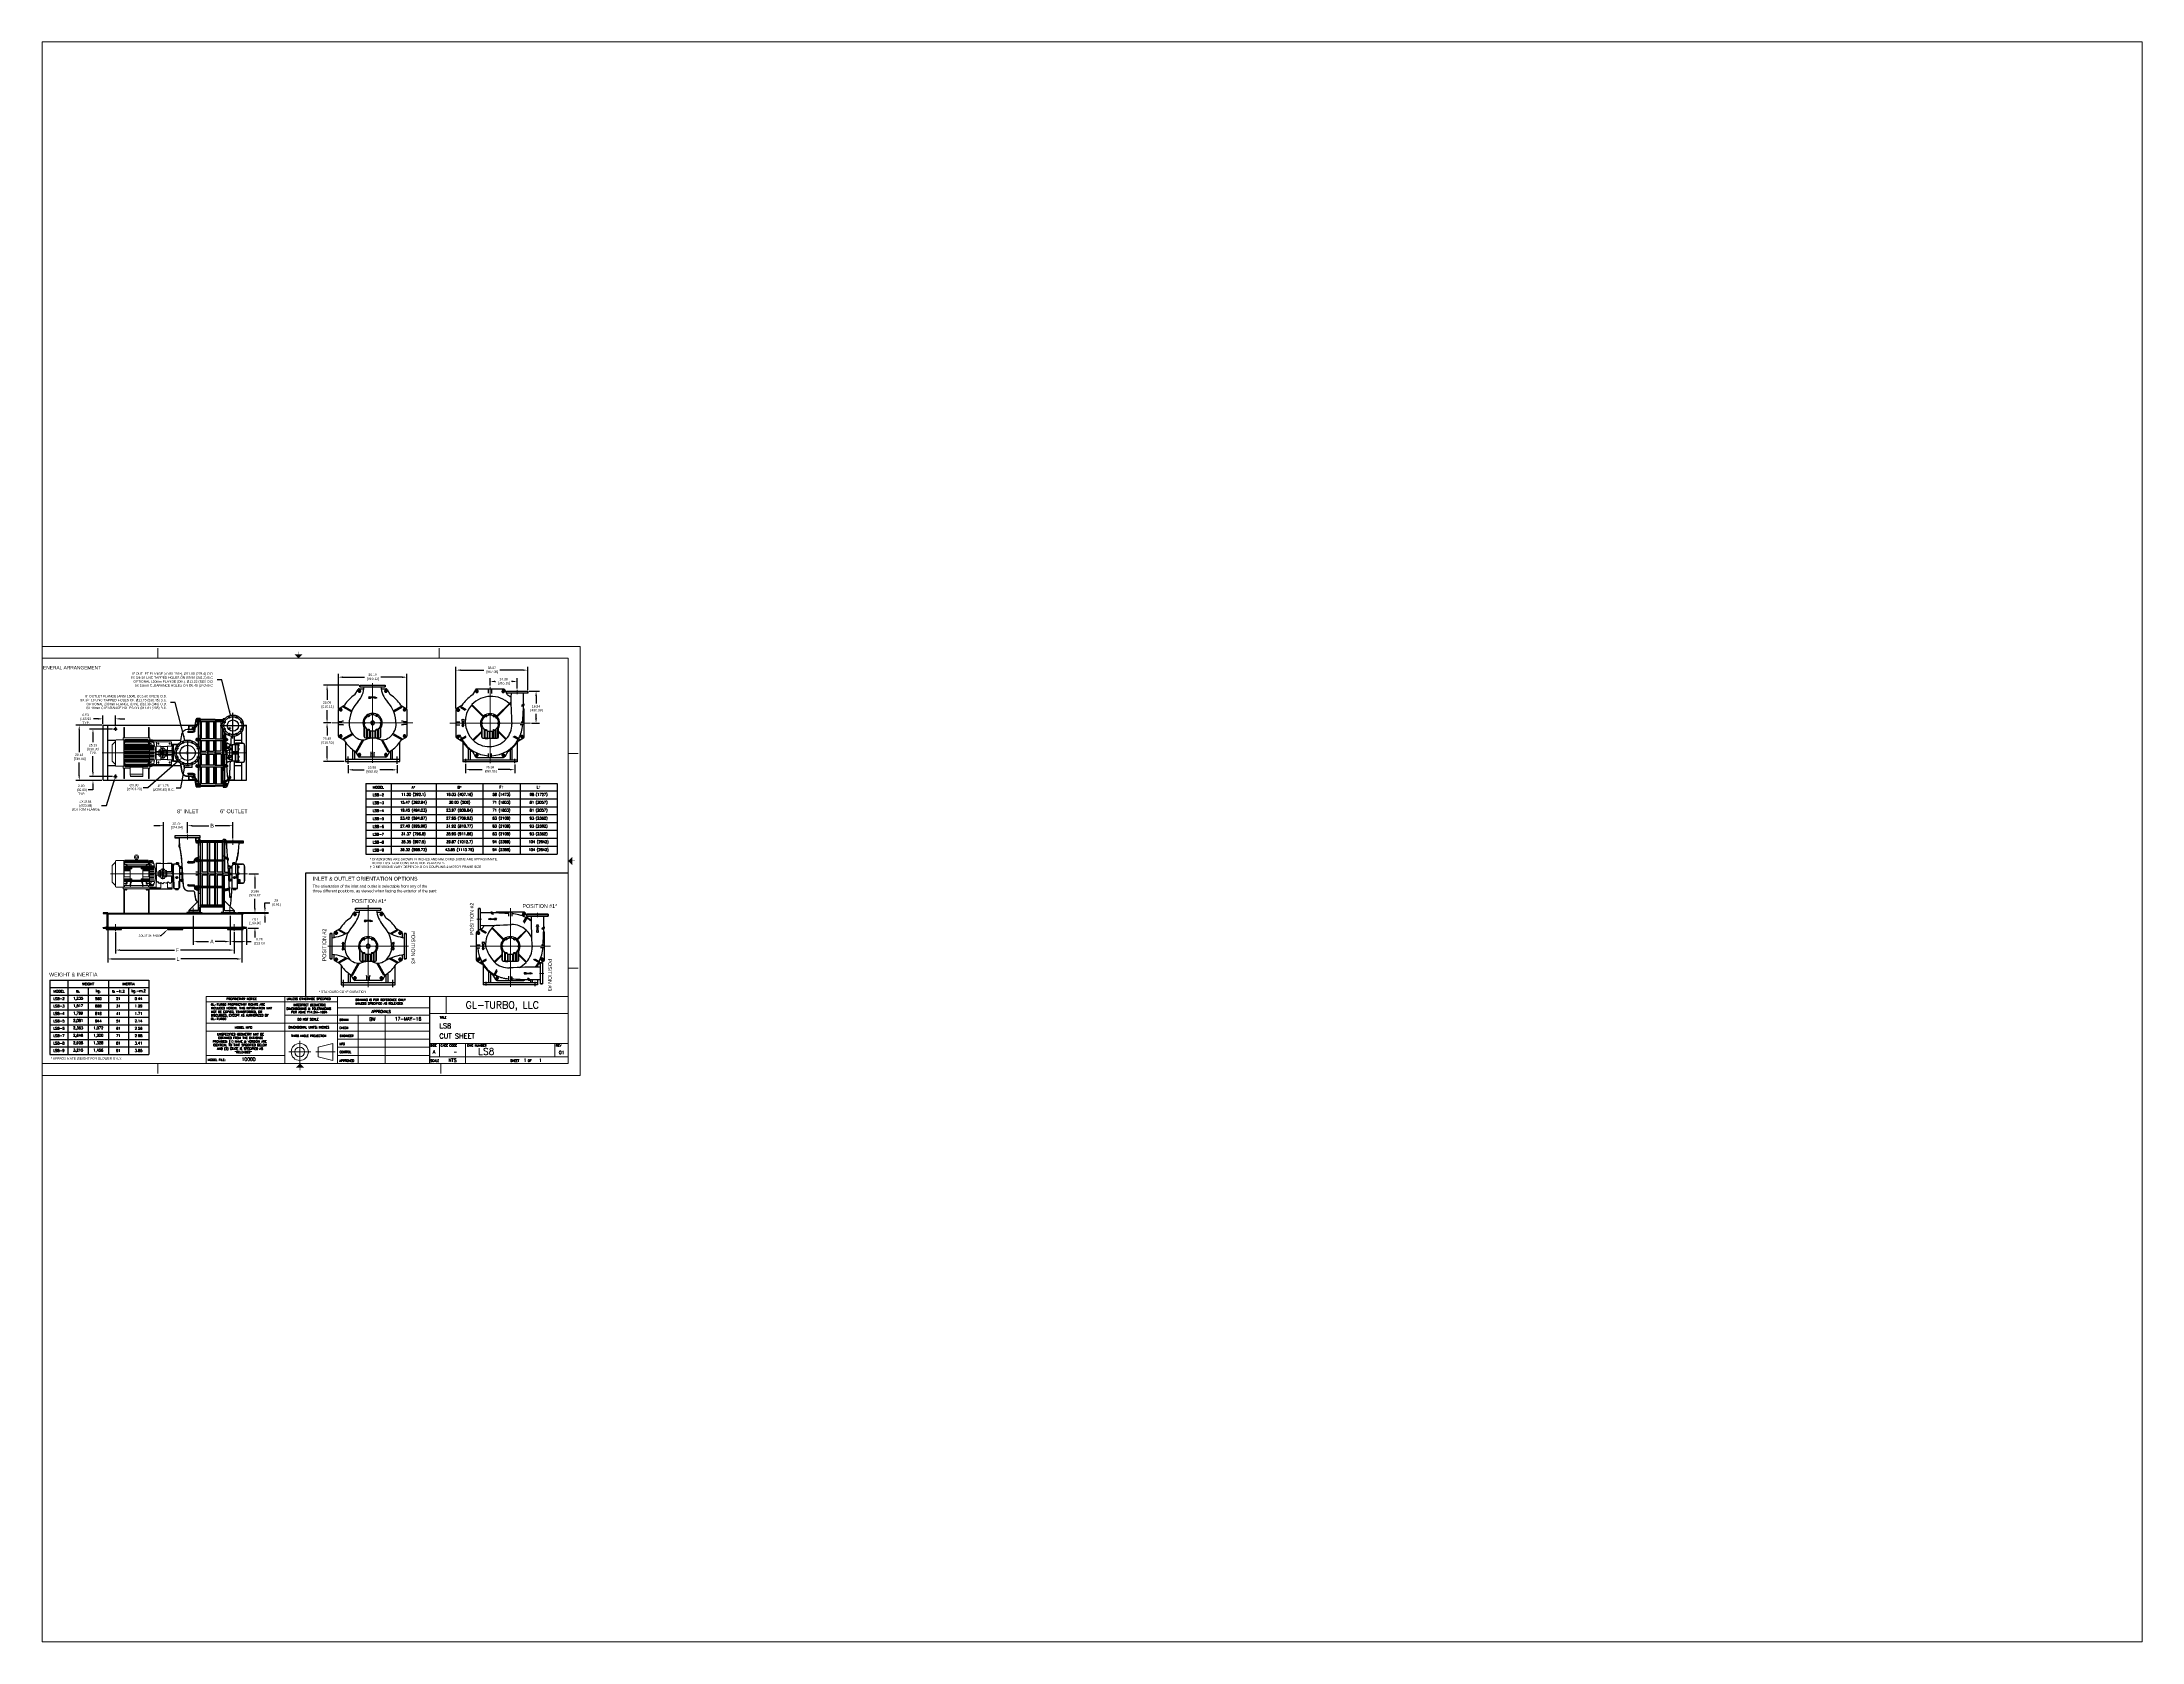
# Paper-space layout 'Layout2' of a CAD drawing. Header units: inches. Extents: x 1.05 to 9.45, y 0.8 to 7.2.
# The model-space entities are those that its viewports show. They can reach past a viewport. Long polylines and large blocks are cut down to what shows.
import ezdxf
from ezdxf import colors
from ezdxf.entities.mleader import LeaderData, LeaderLine
from ezdxf.enums import TextEntityAlignment as Align
from ezdxf.math import Vec2, Vec3

# ---------------------------------------------------------------- set-up
doc = ezdxf.new("R2010")
doc.units = ezdxf.units.IN
doc.header["$MEASUREMENT"] = 0
for name, pattern in [('CENTER', [2, 1.25, -0.25, 0.25, -0.25]), ('CHAIN', [0.7087, 0.4724, -0.0591, 0.1181, -0.0591]), ('HIDDEN', [0.375, 0.25, -0.125]), ('点画线', [16, 10, -2, 2, -2])]:
    doc.linetypes.add(name, pattern=pattern)
for name, color, linetype in [('OBJ', 7, 'Continuous'), ('Title Block', 7, 'Continuous'), ('TXT', 7, 'Continuous')]:
    doc.layers.add(name, color=color, linetype=linetype)
doc.layers.add('中心线层', color=1, linetype='点画线', lineweight=18)
doc.layers.add('粗实线层', color=7, linetype='Continuous', lineweight=35)
doc.styles.add('ACANSTS', font='romans.shx', dxfattribs={"height": 1})
doc.styles.add('Roman', font='romans')
doc.styles.add('ROMANS', font='romant.shx', dxfattribs={"height": 3.5})
doc.styles.get("Standard").update_dxf_attribs({"font": 'arial.ttf'})
doc.dimstyles.new('STANDARD 2 PLCS', dxfattribs={"dimtxt": 0.125, "dimasz": 0.18, "dimexe": 0.18, "dimexo": 0.0625, "dimgap": 0.09, "dimtad": 0, "dimtih": 1, "dimtoh": 1, "dimzin": 4, "dimdsep": 46, "dimtxsty": 'Standard', "dimcen": 0.09, "dimaunit": 1, "dimadec": 0, "dimazin": 1, "dimtfac": 1, "dimtofl": 0, "dimtmove": 1, "dimatfit": 3, "dimfxl": 1, "dimtolj": 1, "dimtzin": 4, "dimarcsym": 0})

# ---------------------------------------------------------------- blocks, each defined once
blk = doc.blocks.new('*D133')
at = {"color": 0, "lineweight": -2, "transparency": 16777216}
for p, q in [((93.5, 128.3), (93.5, 134.1)), ((117.5, 125.6), (117.5, 134.1)), ((96, 132.3), (104.8, 132.3)), ((115, 132.3), (108.1, 132.3))]:
    blk.add_line(p, q, dxfattribs=at)
at = {"color": 0, "transparency": 16777216}
for points in [[(96, 132.7), (96, 131.9), (93.5, 132.3)], [(115, 132.7), (115, 131.9), (117.5, 132.3)]]:
    blk.add_solid(points, dxfattribs=at)
at = {"layer": 'Defpoints', "color": 0, "transparency": 16777216}
for p in [(93.5, 127.7), (117.5, 132.3), (117.5, 124.9)]:
    blk.add_point(p, dxfattribs=at)
at = {"color": 0, "transparency": 16777216, "insert": (106.5, 132.3), "char_height": 1.25, "attachment_point": 5}
blk.add_mtext('\\A1;{\\H1.6x;B}', dxfattribs=at)
blk = doc.blocks.new('*D134')
at = {"color": 0, "lineweight": -2, "transparency": 16777216}
for p, q in [((51.3, 77.5), (51.3, 59.9)), ((122.2, 77.5), (122.2, 59.9)), ((53.8, 61.7), (86.9, 61.7)), ((119.7, 61.7), (89.9, 61.7))]:
    blk.add_line(p, q, dxfattribs=at)
at = {"color": 0, "transparency": 16777216}
for points in [[(53.8, 62.1), (53.8, 61.3), (51.3, 61.7)], [(119.7, 62.1), (119.7, 61.3), (122.2, 61.7)]]:
    blk.add_solid(points, dxfattribs=at)
at = {"layer": 'Defpoints', "color": 0, "transparency": 16777216}
for p in [(51.3, 78.1), (122.2, 78.1), (122.2, 61.7)]:
    blk.add_point(p, dxfattribs=at)
at = {"color": 0, "transparency": 16777216, "insert": (88.4, 61.7), "char_height": 1.25, "attachment_point": 5}
blk.add_mtext('\\A1;{\\H1.6x;L}', dxfattribs=at)
blk = doc.blocks.new('*D135')
at = {"color": 0, "lineweight": -2, "transparency": 16777216}
for p, q in [((55.3, 75.9), (55.3, 64.6)), ((118.2, 75.9), (118.2, 64.6)), ((57.8, 66.4), (86.5, 66.4)), ((115.7, 66.4), (89.7, 66.4))]:
    blk.add_line(p, q, dxfattribs=at)
at = {"color": 0, "transparency": 16777216}
for points in [[(57.8, 66.8), (57.8, 66), (55.3, 66.4)], [(115.7, 66.8), (115.7, 66), (118.2, 66.4)]]:
    blk.add_solid(points, dxfattribs=at)
at = {"layer": 'Defpoints', "color": 0, "transparency": 16777216}
for p in [(55.3, 76.5), (118.2, 76.5), (118.2, 66.4)]:
    blk.add_point(p, dxfattribs=at)
at = {"color": 0, "transparency": 16777216, "insert": (88.1, 66.4), "char_height": 1.25, "attachment_point": 5}
blk.add_mtext('\\A1;{\\H1.6x;F}', dxfattribs=at)
blk = doc.blocks.new('*D136')
at = {"color": 0, "lineweight": -2, "transparency": 16777216}
for p, q in [((96.5, 84.6), (96.5, 69.1)), ((116, 84.6), (116, 69.1)), ((99, 70.9), (104.6, 70.9)), ((113.5, 70.9), (108.2, 70.9))]:
    blk.add_line(p, q, dxfattribs=at)
at = {"color": 0, "transparency": 16777216}
for points in [[(99, 71.3), (99, 70.5), (96.5, 70.9)], [(113.5, 71.3), (113.5, 70.5), (116, 70.9)]]:
    blk.add_solid(points, dxfattribs=at)
at = {"layer": 'Defpoints', "color": 0, "transparency": 16777216}
for p in [(96.5, 85.2), (116, 85.2), (116, 70.9)]:
    blk.add_point(p, dxfattribs=at)
at = {"color": 0, "transparency": 16777216, "insert": (106.4, 70.9), "char_height": 1.25, "attachment_point": 5}
blk.add_mtext('\\A1;{\\H1.6x;A}', dxfattribs=at)
blk = doc.blocks.new('*D158')
at = {"color": 0, "lineweight": -2, "transparency": 16777216}
for p, q in [((184.2, 206.8), (165.6, 206.8)), ((167.4, 204.3), (167.4, 199)), ((167.4, 189.2), (167.4, 193.5)), ((169.6, 186.7), (165.6, 186.7))]:
    blk.add_line(p, q, dxfattribs=at)
at = {"color": 0, "transparency": 16777216}
for points in [[(167, 204.3), (167.8, 204.3), (167.4, 206.8)], [(167, 189.2), (167.8, 189.2), (167.4, 186.7)]]:
    blk.add_solid(points, dxfattribs=at)
at = {"layer": 'Defpoints', "color": 0, "transparency": 16777216}
for p in [(184.8, 206.8), (167.4, 186.7), (170.2, 186.7)]:
    blk.add_point(p, dxfattribs=at)
at = {"color": 0, "transparency": 16777216, "insert": (167.4, 196.3), "char_height": 1.25, "attachment_point": 5}
blk.add_mtext('\\A1;20.08\\P [510.11]', dxfattribs=at)
blk = doc.blocks.new('*D159')
at = {"color": 0, "lineweight": -2, "transparency": 16777216}
for p, q in [((169.6, 186.7), (165.6, 186.7)), ((167.4, 184.2), (167.4, 180)), ((167.4, 168.8), (167.4, 174.5)), ((176.5, 166.3), (165.6, 166.3))]:
    blk.add_line(p, q, dxfattribs=at)
at = {"color": 0, "transparency": 16777216}
for points in [[(167, 184.2), (167.8, 184.2), (167.4, 186.7)], [(167, 168.8), (167.8, 168.8), (167.4, 166.3)]]:
    blk.add_solid(points, dxfattribs=at)
at = {"layer": 'Defpoints', "color": 0, "transparency": 16777216}
for p in [(167.4, 186.7), (170.2, 186.7), (177.2, 166.3)]:
    blk.add_point(p, dxfattribs=at)
at = {"color": 0, "transparency": 16777216, "insert": (167.4, 177.2), "char_height": 1.25, "attachment_point": 5}
blk.add_mtext('\\A1;20.45\\P [519.50]', dxfattribs=at)
blk = doc.blocks.new('*D160')
at = {"color": 0, "lineweight": -2, "transparency": 16777216}
for p, q in [((173.4, 194.4), (173.4, 212.8)), ((209.6, 194.4), (209.6, 212.8)), ((175.9, 211), (187.3, 211)), ((207.1, 211), (195.8, 211))]:
    blk.add_line(p, q, dxfattribs=at)
at = {"color": 0, "transparency": 16777216}
for points in [[(175.9, 211.4), (175.9, 210.5), (173.4, 211)], [(207.1, 211.4), (207.1, 210.5), (209.6, 211)]]:
    blk.add_solid(points, dxfattribs=at)
at = {"layer": 'Defpoints', "color": 0, "transparency": 16777216}
for p in [(209.6, 211), (173.4, 193.8), (209.6, 193.8)]:
    blk.add_point(p, dxfattribs=at)
at = {"color": 0, "transparency": 16777216, "insert": (191.5, 211), "char_height": 1.25, "attachment_point": 5}
blk.add_mtext('\\A1;36.19\\P [919.12]', dxfattribs=at)
blk = doc.blocks.new('*D161')
at = {"color": 0, "lineweight": -2, "transparency": 16777216}
for p, q in [((178.5, 164.4), (178.5, 160.1)), ((181, 161.9), (187, 161.9)), ((202, 161.9), (195.4, 161.9)), ((204.5, 164.4), (204.5, 160.1))]:
    blk.add_line(p, q, dxfattribs=at)
at = {"color": 0, "transparency": 16777216}
for points in [[(181, 162.3), (181, 161.5), (178.5, 161.9)], [(202, 162.3), (202, 161.5), (204.5, 161.9)]]:
    blk.add_solid(points, dxfattribs=at)
at = {"layer": 'Defpoints', "color": 0, "transparency": 16777216}
for p in [(178.5, 165), (204.5, 165), (204.5, 161.9)]:
    blk.add_point(p, dxfattribs=at)
at = {"color": 0, "transparency": 16777216, "insert": (191.2, 161.9), "char_height": 1.25, "attachment_point": 5}
blk.add_mtext('\\A1;25.98\\P [659.89]', dxfattribs=at)
blk = doc.blocks.new('*D162')
at = {"color": 0, "lineweight": -2, "transparency": 16777216}
for p, q in [((235.7, 194.3), (235.7, 216.5)), ((238.2, 214.7), (250.5, 214.7)), ((271.2, 214.7), (258.9, 214.7)), ((273.7, 204.1), (273.7, 216.5))]:
    blk.add_line(p, q, dxfattribs=at)
at = {"color": 0, "transparency": 16777216}
for points in [[(238.2, 215.1), (238.2, 214.3), (235.7, 214.7)], [(271.2, 215.1), (271.2, 214.3), (273.7, 214.7)]]:
    blk.add_solid(points, dxfattribs=at)
at = {"layer": 'Defpoints', "color": 0, "transparency": 16777216}
for p in [(273.7, 214.7), (273.7, 203.5), (235.7, 193.7)]:
    blk.add_point(p, dxfattribs=at)
at = {"color": 0, "transparency": 16777216, "insert": (254.7, 214.7), "char_height": 1.25, "attachment_point": 5}
blk.add_mtext('\\A1;38.07\\P [967.08]', dxfattribs=at)
blk = doc.blocks.new('*D163')
at = {"color": 0, "lineweight": -2, "transparency": 16777216}
for p, q in [((274.4, 203.5), (279.9, 203.5)), ((278.1, 201), (278.1, 197)), ((278.1, 189.1), (278.1, 191.6)), ((275.7, 186.6), (279.9, 186.6))]:
    blk.add_line(p, q, dxfattribs=at)
at = {"color": 0, "transparency": 16777216}
for points in [[(277.7, 201), (278.6, 201), (278.1, 203.5)], [(277.7, 189.1), (278.6, 189.1), (278.1, 186.6)]]:
    blk.add_solid(points, dxfattribs=at)
at = {"layer": 'Defpoints', "color": 0, "transparency": 16777216}
for p in [(273.7, 203.5), (278.1, 203.5), (275.1, 186.6)]:
    blk.add_point(p, dxfattribs=at)
at = {"color": 0, "transparency": 16777216, "insert": (278.1, 194.3), "char_height": 1.25, "attachment_point": 5}
blk.add_mtext('\\A1;16.94\\P [430.39]', dxfattribs=at)
blk = doc.blocks.new('*D164')
at = {"color": 0, "lineweight": -2, "transparency": 16777216}
for p, q in [((253.8, 206.6), (253.8, 210.5)), ((256.3, 208.7), (256.6, 208.7)), ((265.6, 208.7), (265.1, 208.7)), ((268.1, 204.9), (268.1, 210.5))]:
    blk.add_line(p, q, dxfattribs=at)
at = {"color": 0, "transparency": 16777216}
for points in [[(256.3, 209.1), (256.3, 208.3), (253.8, 208.7)], [(265.6, 209.1), (265.6, 208.3), (268.1, 208.7)]]:
    blk.add_solid(points, dxfattribs=at)
at = {"layer": 'Defpoints', "color": 0, "transparency": 16777216}
for p in [(253.8, 208.7), (253.8, 205.9), (268.1, 204.3)]:
    blk.add_point(p, dxfattribs=at)
at = {"color": 0, "transparency": 16777216, "insert": (260.9, 208.7), "char_height": 1.25, "attachment_point": 5}
blk.add_mtext('\\A1;14.38\\P [365.15]', dxfattribs=at)
blk = doc.blocks.new('*D165')
at = {"color": 0, "lineweight": -2, "transparency": 16777216}
for p, q in [((240.8, 165.1), (240.8, 160.2)), ((243.3, 162), (249.5, 162)), ((264.3, 162), (258, 162)), ((266.8, 164.8), (266.8, 160.2))]:
    blk.add_line(p, q, dxfattribs=at)
at = {"color": 0, "transparency": 16777216}
for points in [[(243.3, 162.4), (243.3, 161.6), (240.8, 162)], [(264.3, 162.4), (264.3, 161.6), (266.8, 162)]]:
    blk.add_solid(points, dxfattribs=at)
at = {"layer": 'Defpoints', "color": 0, "transparency": 16777216}
for p in [(240.8, 165.7), (266.8, 165.4), (266.8, 162)]:
    blk.add_point(p, dxfattribs=at)
at = {"color": 0, "transparency": 16777216, "insert": (253.8, 162), "char_height": 1.25, "attachment_point": 5}
blk.add_mtext('\\A1;25.98\\P [659.89]', dxfattribs=at)
blk = doc.blocks.new('*D166')
at = {"color": 0, "lineweight": -2, "transparency": 16777216}
for p, q in [((48.7, 186.1), (48.7, 190.7)), ((55.3, 185.1), (55.3, 190.7)), ((46.2, 188.9), (43.7, 188.9)), ((57.8, 188.9), (60.3, 188.9))]:
    blk.add_line(p, q, dxfattribs=at)
at = {"color": 0, "transparency": 16777216}
for points in [[(46.2, 189.3), (46.2, 188.5), (48.7, 188.9)], [(57.8, 189.3), (57.8, 188.5), (55.3, 188.9)]]:
    blk.add_solid(points, dxfattribs=at)
at = {"layer": 'Defpoints', "color": 0, "transparency": 16777216}
for p in [(48.7, 185.5), (55.3, 188.9), (55.3, 184.5)]:
    blk.add_point(p, dxfattribs=at)
at = {"color": 0, "transparency": 16777216, "insert": (39.5, 188.9), "char_height": 1.25, "attachment_point": 5}
blk.add_mtext('\\A1;6.53\\P [165.93] \\P TYP.', dxfattribs=at)
blk = doc.blocks.new('*D167')
at = {"color": 0, "lineweight": -2, "transparency": 16777216}
for p, q in [((53.7, 183.5), (41.6, 183.5)), ((43.4, 181), (43.4, 176.5)), ((43.4, 160.8), (43.4, 169.2)), ((53.7, 158.3), (41.6, 158.3))]:
    blk.add_line(p, q, dxfattribs=at)
at = {"color": 0, "transparency": 16777216}
for points in [[(43, 181), (43.8, 181), (43.4, 183.5)], [(43, 160.8), (43.8, 160.8), (43.4, 158.3)]]:
    blk.add_solid(points, dxfattribs=at)
at = {"layer": 'Defpoints', "color": 0, "transparency": 16777216}
for p in [(54.3, 183.5), (43.4, 158.3), (54.3, 158.3)]:
    blk.add_point(p, dxfattribs=at)
at = {"color": 0, "transparency": 16777216, "insert": (43.4, 172.9), "char_height": 1.25, "attachment_point": 5}
blk.add_mtext('\\A1;25.13\\P [638.30] \\P TYP.', dxfattribs=at)
blk = doc.blocks.new('*D168')
at = {"color": 0, "lineweight": -2, "transparency": 16777216}
for p, q in [((53.7, 158.3), (41.6, 158.3)), ((48.1, 156.3), (41.6, 156.3)), ((43.4, 160.8), (43.4, 163.3)), ((43.4, 151.3), (40.9, 151.3)), ((43.4, 153.8), (43.4, 151.3))]:
    blk.add_line(p, q, dxfattribs=at)
at = {"color": 0, "transparency": 16777216}
for points in [[(43, 160.8), (43.8, 160.8), (43.4, 158.3)], [(43, 153.8), (43.8, 153.8), (43.4, 156.3)]]:
    blk.add_solid(points, dxfattribs=at)
at = {"layer": 'Defpoints', "color": 0, "transparency": 16777216}
for p in [(43.4, 156.3), (48.7, 156.3), (54.3, 158.3)]:
    blk.add_point(p, dxfattribs=at)
at = {"color": 0, "transparency": 16777216, "insert": (37.2, 151.3), "char_height": 1.25, "attachment_point": 5}
blk.add_mtext('\\A1;2.00\\P [50.80] \\P TYP.', dxfattribs=at)
blk = doc.blocks.new('*D169')
at = {"color": 0, "lineweight": -2, "transparency": 16777216}
for p, q in [((92.6, 170.9), (94.4, 170.9)), ((93.5, 170), (93.5, 171.8)), ((72.5, 152.6), (88.6, 166.6)), ((70, 152.6), (72.5, 152.6))]:
    blk.add_line(p, q, dxfattribs=at)
at = {"color": 0, "transparency": 16777216}
blk.add_solid([(88.4, 166.9), (88.9, 166.3), (90.5, 168.3)], dxfattribs=at)
at = {"layer": 'Defpoints', "color": 0, "transparency": 16777216}
for p in [(90.5, 168.3), (96.6, 173.5)]:
    blk.add_point(p, dxfattribs=at)
at = {"color": 0, "transparency": 16777216, "insert": (65.1, 152.6), "char_height": 1.25, "attachment_point": 5}
blk.add_mtext('\\A1;∅8.00\\P [∅203.20]', dxfattribs=at)
blk = doc.blocks.new('*D170')
at = {"color": 0, "lineweight": -2, "transparency": 16777216}
for p, q in [((92.6, 170.9), (94.4, 170.9)), ((93.5, 170), (93.5, 171.8)), ((89.9, 152.3), (91.9, 162.7)), ((87.4, 152.3), (89.9, 152.3))]:
    blk.add_line(p, q, dxfattribs=at)
at = {"color": 0, "transparency": 16777216}
blk.add_solid([(91.5, 162.8), (92.3, 162.6), (92.4, 165.1)], dxfattribs=at)
at = {"layer": 'Defpoints', "color": 0, "transparency": 16777216}
for p in [(94.7, 176.7), (92.4, 165.1)]:
    blk.add_point(p, dxfattribs=at)
at = {"color": 0, "transparency": 16777216, "insert": (80.6, 152.3), "char_height": 1.25, "attachment_point": 5}
blk.add_mtext('\\A1;∅11.75\\P [∅298.45] B.C.', dxfattribs=at)
blk = doc.blocks.new('*D171')
at = {"color": 0, "lineweight": -2, "transparency": 16777216}
for p, q in [((80.7, 108.4), (80.7, 134.1)), ((93.5, 128.3), (93.5, 134.1)), ((78.2, 132.3), (75.7, 132.3)), ((96, 132.3), (98.5, 132.3))]:
    blk.add_line(p, q, dxfattribs=at)
at = {"color": 0, "transparency": 16777216}
for points in [[(78.2, 132.7), (78.2, 131.9), (80.7, 132.3)], [(96, 132.7), (96, 131.9), (93.5, 132.3)]]:
    blk.add_solid(points, dxfattribs=at)
at = {"layer": 'Defpoints', "color": 0, "transparency": 16777216}
for p in [(93.5, 132.3), (93.5, 127.7), (80.7, 107.8)]:
    blk.add_point(p, dxfattribs=at)
at = {"color": 0, "transparency": 16777216, "insert": (87.5, 132.3), "char_height": 1.25, "attachment_point": 5}
blk.add_mtext('\\A1;12.79\\P [324.94]', dxfattribs=at)
blk = doc.blocks.new('*D172')
at = {"color": 0, "lineweight": -2, "transparency": 16777216}
for p, q in [((125.9, 106.8), (131, 106.8)), ((129.2, 104.3), (129.2, 99)), ((129.2, 88.5), (129.2, 93.5)), ((122.8, 86), (131, 86))]:
    blk.add_line(p, q, dxfattribs=at)
at = {"color": 0, "transparency": 16777216}
for points in [[(128.8, 104.3), (129.6, 104.3), (129.2, 106.8)], [(128.8, 88.5), (129.6, 88.5), (129.2, 86)]]:
    blk.add_solid(points, dxfattribs=at)
at = {"layer": 'Defpoints', "color": 0, "transparency": 16777216}
for p in [(125.3, 106.8), (129.2, 106.8), (122.2, 86)]:
    blk.add_point(p, dxfattribs=at)
at = {"color": 0, "transparency": 16777216, "insert": (129.2, 96.3), "char_height": 1.25, "attachment_point": 5}
blk.add_mtext('\\A1;20.86\\P [529.81]', dxfattribs=at)
blk = doc.blocks.new('*D173')
at = {"color": 0, "lineweight": -2, "transparency": 16777216}
for p, q in [((129.2, 88.5), (129.2, 91)), ((122.8, 86), (131, 86)), ((125.4, 78.1), (131, 78.1)), ((129.2, 75.6), (129.2, 73.1))]:
    blk.add_line(p, q, dxfattribs=at)
at = {"color": 0, "transparency": 16777216}
for points in [[(128.8, 88.5), (129.6, 88.5), (129.2, 86)], [(128.8, 75.6), (129.6, 75.6), (129.2, 78.1)]]:
    blk.add_solid(points, dxfattribs=at)
at = {"layer": 'Defpoints', "color": 0, "transparency": 16777216}
for p in [(122.2, 86), (124.7, 78.1), (129.2, 78.1)]:
    blk.add_point(p, dxfattribs=at)
at = {"color": 0, "transparency": 16777216, "insert": (129.2, 81.6), "char_height": 1.25, "attachment_point": 5}
blk.add_mtext('\\A1;7.87\\P [199.90]', dxfattribs=at)
blk = doc.blocks.new('*T174')
at = {"layer": 'Title Block', "color": 0, "linetype": 'ByBlock', "lineweight": -2, "transparency": 16777216}
for p, q in [((0, 0), (101.5, 0)), ((0, 0), (0, -37.4)), ((13.4, 0), (13.4, -37.4)), ((37.3, 0), (37.3, -37.4)), ((62.1, 0), (62.1, -37.4)), ((81.8, 0), (81.8, -37.4)), ((101.5, 0), (101.5, -37.4)), ((0, -3.9), (101.5, -3.9)), ((0, -8.1), (101.5, -8.1)), ((0, -12.3), (101.5, -12.3)), ((0, -16.5), (101.5, -16.5)), ((0, -20.7), (101.5, -20.7)), ((0, -24.8), (101.5, -24.8)), ((0, -29), (101.5, -29)), ((0, -33.2), (101.5, -33.2)), ((0, -37.4), (101.5, -37.4))]:
    blk.add_line(p, q, dxfattribs=at)
at = {"layer": 'Title Block', "color": 0, "lineweight": 15, "transparency": 16777216, "char_height": 1.35, "attachment_point": 5, "style": 'Roman'}
for s, insert, width in [('MODEL', (6.7, -2), 11.275), ('LS8-2', (6.7, -6), 11.275), ('LS8-3', (6.7, -10.2), 11.275), ('15.47 (392.94)', (25.3, -10.2), 21.742), ('11.50 (292.1)', (25.3, -6), 21.742), ('A*', (25.3, -2), 21.742), ('16.03 (407.16)', (49.7, -6), 22.72), ('20.00 (508)', (49.7, -10.2), 22.72), ('B*', (49.7, -2), 22.72), ('58 (1473)', (71.9, -6), 17.536), ('71 (1803)', (71.9, -10.2), 18.599), ('F{\\fArial|b0|i0|c0|p34;†}', (71.9, -2), 17.536), ('68 (1727)', (91.6, -6), 18.663), ('81 (2057)', (91.6, -10.2), 18.663), ('L{\\fArial|b0|i0|c0|p34;†}', (91.6, -2), 17.6), ('LS8-4', (6.7, -14.4), 11.275), ('LS8-5', (6.7, -18.6), 11.275), ('LS8-6', (6.7, -22.8), 11.275), ('23.42 (594.87)', (25.3, -18.6), 21.742), ('27.40 (695.96)', (25.3, -22.8), 21.742), ('19.45 (494.03)', (25.3, -14.4), 21.742), ('23.97 (608.84)', (49.7, -14.4), 22.72), ('27.95 (709.93)', (49.7, -18.6), 22.72), ('31.92 (810.77)', (49.7, -22.8), 22.72), ('71 (1803)', (71.9, -14.4), 18.599), ('83 (2108)', (71.9, -18.6), 18.599), ('83 (2108)', (71.9, -22.8), 18.599), ('81 (2057)', (91.6, -14.4), 18.663), ('93 (2362)', (91.6, -18.6), 18.663), ('93 (2362)', (91.6, -22.8), 18.663), ('LS8-7', (6.7, -26.9), 11.275), ('LS8-8', (6.7, -31.1), 11.275), ('31.37 (796.8)', (25.3, -26.9), 21.742), ('35.35 (897.9)', (25.3, -31.1), 21.742), ('35.90 (911.86)', (49.7, -26.9), 22.72), ('39.87 (1012.7)', (49.7, -31.1), 22.72), ('83 (2108)', (71.9, -26.9), 18.599), ('94 (2388)', (71.9, -31.1), 18.599), ('104 (2642)', (91.6, -31.1), 18.663), ('93 (2362)', (91.6, -26.9), 18.663), ('LS8-9', (6.7, -35.3), 11.275), ('39.32 (998.73)', (25.3, -35.3), 21.742), ('43.85 (1113.79)', (49.7, -35.3), 22.72), ('94 (2388)', (71.9, -35.3), 18.599), ('104 (2642)', (91.6, -35.3), 18.663)]:
    blk.add_mtext(s, dxfattribs=dict(at, insert=insert, width=width))
blk = doc.blocks.new('*D175')
at = {"color": 0, "lineweight": -2, "transparency": 16777216}
for p, q in [((134.5, 88.9), (134.5, 91.4)), ((134.5, 91.4), (137, 91.4)), ((119.9, 86.4), (136.3, 86.4)), ((122.8, 86), (136.3, 86)), ((134.5, 83.5), (134.5, 81))]:
    blk.add_line(p, q, dxfattribs=at)
at = {"color": 0, "transparency": 16777216}
for points in [[(134.1, 88.9), (134.9, 88.9), (134.5, 86.4)], [(134.1, 83.5), (134.9, 83.5), (134.5, 86)]]:
    blk.add_solid(points, dxfattribs=at)
at = {"layer": 'Defpoints', "color": 0, "transparency": 16777216}
for p in [(119.3, 86.4), (122.2, 86), (134.5, 86)]:
    blk.add_point(p, dxfattribs=at)
at = {"color": 0, "transparency": 16777216, "insert": (140.3, 91.4), "char_height": 1.25, "attachment_point": 5}
blk.add_mtext('\\A1;.39\\P [9.91]', dxfattribs=at)
blk = doc.blocks.new('*D176')
at = {"color": 0, "lineweight": -2, "transparency": 16777216}
for p, q in [((116, 84.6), (116, 69.1)), ((118.5, 70.9), (122.2, 70.9)), ((124.7, 77.5), (124.7, 69.1)), ((124.7, 70.9), (127.2, 70.9))]:
    blk.add_line(p, q, dxfattribs=at)
at = {"color": 0, "transparency": 16777216}
for points in [[(118.5, 71.3), (118.5, 70.5), (116, 70.9)], [(122.2, 71.3), (122.2, 70.5), (124.7, 70.9)]]:
    blk.add_solid(points, dxfattribs=at)
at = {"layer": 'Defpoints', "color": 0, "transparency": 16777216}
for p in [(116, 85.2), (124.7, 78.1), (124.7, 70.9)]:
    blk.add_point(p, dxfattribs=at)
at = {"color": 0, "transparency": 16777216, "insert": (131.5, 70.9), "char_height": 1.25, "attachment_point": 5}
blk.add_mtext('\\A1;8.78\\P [223.08]', dxfattribs=at)
blk = doc.blocks.new('*D177')
at = {"color": 0, "lineweight": -2, "transparency": 16777216}
for p, q in [((48.1, 185.5), (34.3, 185.5)), ((36.1, 183), (36.1, 171.3)), ((48.1, 156.3), (34.3, 156.3)), ((36.1, 158.8), (36.1, 165.8))]:
    blk.add_line(p, q, dxfattribs=at)
at = {"color": 0, "transparency": 16777216}
for points in [[(35.7, 183), (36.5, 183), (36.1, 185.5)], [(35.7, 158.8), (36.5, 158.8), (36.1, 156.3)]]:
    blk.add_solid(points, dxfattribs=at)
at = {"layer": 'Defpoints', "color": 0, "transparency": 16777216}
for p in [(48.7, 185.5), (36.1, 156.3), (48.7, 156.3)]:
    blk.add_point(p, dxfattribs=at)
at = {"color": 0, "transparency": 16777216, "insert": (36.1, 168.6), "char_height": 1.25, "attachment_point": 5}
blk.add_mtext('\\A1;29.13\\P [739.90]', dxfattribs=at)
blk = doc.blocks.new('*D178')
at = {"color": 0, "lineweight": -2, "transparency": 16777216}
for p, q in [((54.4, 158.3), (56.2, 158.3)), ((55.3, 157.4), (55.3, 159.2)), ((50.5, 143), (54.4, 155.5)), ((48, 143), (50.5, 143))]:
    blk.add_line(p, q, dxfattribs=at)
at = {"color": 0, "transparency": 16777216}
blk.add_solid([(54, 155.6), (54.8, 155.4), (55.1, 157.9)], dxfattribs=at)
at = {"layer": 'Defpoints', "color": 0, "transparency": 16777216}
for p in [(55.1, 157.9), (55.4, 158.8)]:
    blk.add_point(p, dxfattribs=at)
at = {"color": 0, "transparency": 16777216, "insert": (39.4, 143), "char_height": 1.25, "attachment_point": 5}
blk.add_mtext('\\A1;4X ∅.94\\P [∅23.88] \\P BOTTOM FLANGE', dxfattribs=at)
blk = doc.blocks.new('LONE STAR BLOWER TITLE BLOCK (SIZE A)')
at = {"lineweight": 15}
for p, q in [((17.3, 3.312), (18.009, 3.312)), ((18.009, 2.604), (18.009, 3.312)), ((18.009, 2.604), (17.3, 2.604))]:
    blk.add_line(p, q, dxfattribs=at)
blk.add_line((17.3, 3.312), (17.3, 0.5))
at = {"layer": 'Title Block', "lineweight": 15}
for p, q in [((23.625, 18), (0, 18)), ((0, 18), (0, 0)), ((5.906, 17.5), (5.906, 17.922)), ((17.719, 17.5), (17.719, 17.922)), ((23.625, 0), (23.625, 18)), ((23.125, 17.5), (0.5, 17.5)), ((23.125, 17.5), (0.5, 17.5)), ((0.5, 17.5), (0.5, 0.5)), ((0.5, 17.291), (0.5, 17.5)), ((0.5, 17.5), (1.089, 17.5)), ((0.5, 17.291), (0.5, 14.218)), ((23.125, 0.5), (23.125, 17.5)), ((0.078, 13.5), (0.5, 13.5)), ((23.125, 13.5), (23.547, 13.5)), ((0.078, 4.5), (0.5, 4.5)), ((23.125, 4.5), (23.547, 4.5)), ((23.125, 3.312), (7.945, 3.312)), ((7.945, 3.312), (7.945, 0.5)), ((13.449, 3.083), (7.945, 3.083)), ((23.125, 3.312), (9.093, 3.312)), ((11.24, 3.312), (11.24, 0.5)), ((13.449, 3.312), (13.449, 0.5)), ((17.3, 2.829), (13.449, 2.829)), ((23.125, 0.5), (23.125, 3.312)), ((17.3, 2.192), (7.945, 2.192)), ((17.3, 1.854), (7.945, 1.854)), ((17.3, 2.529), (11.24, 2.529)), ((14.316, 0.5), (14.316, 2.525)), ((15.442, 0.496), (15.442, 2.521)), ((23.125, 2.604), (17.3, 2.604)), ((12.635, 1.191), (13.252, 1.345)), ((12.635, 0.78), (12.635, 1.191)), ((13.252, 1.345), (13.252, 0.626)), ((17.3, 1.517), (13.449, 1.517)), ((17.3, 1.179), (13.449, 1.179)), ((23.125, 1.344), (17.3, 1.344)), ((17.727, 1.344), (17.727, 0.781)), ((18.816, 1.344), (18.816, 0.5)), ((22.562, 1.344), (22.562, 0.781)), ((0, 0), (23.625, 0)), ((0.5, 0.5), (23.125, 0.5)), ((5.906, 0.078), (5.906, 0.5)), ((11.24, 0.842), (7.945, 0.842)), ((13.252, 0.626), (12.635, 0.78)), ((17.3, 0.842), (13.449, 0.842)), ((15.025, 0.5), (23.125, 0.5)), ((23.125, 0.781), (17.3, 0.781)), ((17.781, 0.078), (17.781, 0.5))]:
    blk.add_line(p, q, dxfattribs=at)
at = {"layer": 'Title Block', "linetype": 'CHAIN', "lineweight": 15, "ltscale": 0.249886}
for p, q in [((11.402, 0.986), (12.327, 0.986)), ((11.864, 0.523), (11.864, 1.448))]:
    blk.add_line(p, q, dxfattribs=at)
at = {"layer": 'Title Block', "linetype": 'CHAIN', "lineweight": 15, "ltscale": 0.22211}
blk.add_line((12.532, 0.986), (13.355, 0.986), dxfattribs=at)
at = {"layer": 'Title Block', "lineweight": 15, "const_width": 0.0225}
for points in [[(11.812, 17.781), (11.812, 17.669)], [(0.219, 9), (0.331, 9)], [(23.406, 9), (23.294, 9)], [(11.875, 0.219), (11.875, 0.331)]]:
    blk.add_lwpolyline(points, dxfattribs=at)
at = {"layer": 'Title Block', "lineweight": 15}
for radius in [0.36, 0.206]:
    blk.add_circle((11.864, 0.986), radius, dxfattribs=at)
for points in [[(11.644, 17.669), (11.981, 17.669), (11.812, 17.5)], [(0.331, 8.831), (0.331, 9.169), (0.5, 9)], [(23.294, 8.831), (23.294, 9.169), (23.125, 9)], [(11.706, 0.331), (12.044, 0.331), (11.875, 0.5)]]:
    blk.add_solid(points, dxfattribs=at)
at = {"layer": 'Title Block', "lineweight": 15, "style": 'ACANSTS'}
for s, height, width, p in [('APPROVALS', 0.1125, 0.951562, (14.875, 2.621)), ('DRAWN', 0.09, 0.942857, (13.528, 2.287)), ('TITLE', 0.09, 0.942857, (17.741, 2.384)), ('THIRD ANGLE PROJECTION', 0.09, 0.942857, (11.505, 1.615))]:
    blk.add_text(s, height=height, dxfattribs=dict(at, width=width)).set_placement(p)
for s, width, p in [('CHECK', 0.942857, (13.528, 1.995)), ('CONTROL', 0.90932, (13.528, 0.982)), ('MFG', 0.90932, (13.528, 1.32))]:
    blk.add_text(s, height=0.09, dxfattribs=dict(at, width=width)).set_placement(p, align=Align.MIDDLE_LEFT)
for s, p in [('ENGINEER', (13.538, 1.658)), ('APPROVED', (13.528, 0.618)), ('SCALE', (17.345, 0.618)), ('SHEET     OF', (20.697, 0.618))]:
    blk.add_text(s, height=0.09, dxfattribs=at).set_placement(p, align=Align.MIDDLE_LEFT)
for s, height, p in [('SIZE', 0.09, (17.345, 1.209)), ('A', 0.135, (17.447, 0.923)), ('CAGE CODE', 0.09, (17.772, 1.209)), ('DWG NUMBER', 0.09, (18.887, 1.209)), ('REV', 0.09, (22.607, 1.209))]:
    blk.add_text(s, height=height, dxfattribs=at).set_placement(p)
at = {"layer": 'Title Block', "lineweight": 15, "char_height": 0.09, "attachment_point": 1, "style": 'Roman'}
for s, width, insert in [('GL-TURBO PROPRIETARY RIGHTS ARE INCLUDED HEREIN. THIS INFORMATION MAY NOT BE COPIED, TRANSFERRED, OR DISCLOSED, EXCEPT AS AUTHORIZED BY GL-TURBO', 2.82144, (8.141, 3.016)), ('PROPRIETARY NOTICE', 1.44687, (8.788, 3.259)), ('\\pi0.31689;INTERPRET GEOMETRIC \\P\\pi0.02332;DIMENSIONING & TOLERANCING \\P\\pi0.21404;PER ASME Y14.5M-1994', 2.12521, (11.29, 2.996)), ('UNLESS OTHERWISE SPECIFIED', 2.30106, (11.318, 3.259)), ('DRAWING IS FOR REFERENCE ONLY UNLESS SPECIFIED AS RELEASED.', 2.82099, (14.196, 3.213)), ('\\pi0.33011;UNSPECIFIED GEOMETRY MAY BE \\P\\pi0.36868;OBTAINED FROM THE DATABASE \\P\\pi0.1394;PROVIDED: (1) NAME & VERSION ARE \\P\\pi0.15868;IDENTICAL TO THAT SPECIFIED BELOW \\P\\pi0.32154;AND (2) STATE IS SPECIFIED AS \\P\\pi1.05868;"RELEASED"', 2.87165, (8.074, 1.768)), ('MODEL INFO', 1.44687, (9.138, 2.056)), ('DIMENSIONAL UNITS: INCHES', 2.30106, (11.393, 2.063)), ('DO NOT SCALE', 2.30106, (11.767, 2.395)), ('MODEL FILE:', 1.44687, (8.007, 0.702))]:
    blk.add_mtext_dynamic_manual_height_columns(s, width=width, gutter_width=1.25, heights=[0], dxfattribs=dict(at, insert=insert))
at = {"layer": 'Title Block', "lineweight": 5, "insert": (18.821, 3.098), "char_height": 4.0651, "width": 5.50749, "attachment_point": 1, "style": 'ROMANS'}
blk.add_mtext('{\\H0.07143x;GL-TURBO, LLC}', dxfattribs=at)
at = {"layer": 'Title Block', "lineweight": 15, "style": 'ACANSTS'}
for tag, p, height in [('DRAWN_BY', (14.369, 2.285), 0.135), ('CHECKED_BY', (14.391, 1.94), 0.135), ('CHECK_DATE', (15.496, 1.94), 0.135), ('DRAWN_DATE', (15.515, 2.294), 0.135), ('DRAWING_SUBTITLE', (17.513, 1.977), 0.203), ('CONTROL', (14.381, 0.933), 0.135), ('MANUFACTURING', (14.381, 1.271), 0.135), ('ENGINEER', (14.385, 1.608), 0.135), ('CONTROL_DATE', (15.488, 0.932), 0.135), ('ENG_DATE', (15.487, 1.603), 0.135), ('MFG_DATE', (15.488, 1.27), 0.135), ('DRAWING_SUBTITLE', (17.511, 1.549), 0.203), ('CAGE_CODE', (17.727, 0.916), 0.135), ('MODEL_FILE_NAME', (8.295, 0.611), 0.135), ('APPROVED_BY', (14.37, 0.568), 0.135), ('APPROVAL_DATE', (15.48, 0.562), 0.135)]:
    blk.add_attdef(tag, p, '', height=height, dxfattribs=at)
at = {"layer": 'Title Block', "lineweight": 15, "style": 'Roman', "flags": 8}
for tag, height, p in [('DWG_NUMBER', 0.281, (18.91, 1.147)), ('SCALE', 0.135, (17.903, 0.704)), ('SHEETNUMBER', 0.135, (21.256, 0.704)), ('TOTA_SHEETS', 0.135, (21.894, 0.702))]:
    blk.add_attdef(tag, text='', height=height, dxfattribs=at).set_placement(p, align=Align.TOP_LEFT)
at = {"layer": 'Title Block', "lineweight": 15, "style": 'ACANSTS'}
blk.add_attdef('REVISION', text='', height=0.135, dxfattribs=at).set_placement((22.849, 0.893), align=Align.CENTER)
blk = doc.blocks.new('*T182')
at = {"layer": 'Title Block', "color": 0, "linetype": 'ByBlock', "lineweight": -2, "transparency": 16777216}
for p, q in [((0, 0), (52.4, 0)), ((0, 0), (0, -39.3)), ((9.6, 0), (9.6, -39.3)), ((31, 0), (31, -39.3)), ((52.4, 0), (52.4, -39.3)), ((0, -3.9), (52.4, -3.9)), ((0, -7.9), (52.4, -7.9)), ((20.4, -3.9), (20.4, -39.3)), ((41.7, -3.9), (41.7, -39.3)), ((0, -11.8), (52.4, -11.8)), ((0, -15.7), (52.4, -15.7)), ((0, -19.6), (52.4, -19.6)), ((0, -23.6), (52.4, -23.6)), ((0, -27.5), (52.4, -27.5)), ((0, -31.4), (52.4, -31.4)), ((0, -35.3), (52.4, -35.3)), ((0, -39.3), (52.4, -39.3))]:
    blk.add_line(p, q, dxfattribs=at)
at = {"layer": 'Title Block', "color": 0, "lineweight": 15, "transparency": 16777216, "char_height": 1.35, "attachment_point": 5, "style": 'Roman'}
for s, insert, width in [('MODEL', (4.8, -5.9), 7.493), ('LS8-2', (4.8, -9.8), 7.493), ('1,235', (15, -9.8), 8.682), ('lb.', (15, -5.9), 8.682), ('WEIGHT', (20.3, -2), 19.299), ('560', (25.7, -9.8), 8.491), ('kg.', (25.7, -5.9), 8.491), ('lb.-ft.2', (36.3, -5.9), 8.481), ('21', (36.3, -9.8), 8.481), ('INERTIA', (41.7, -2), 19.21), ('kg.-m.2', (47, -5.9), 8.603), ('0.44', (47, -9.8), 8.603), ('LS8-3', (4.8, -13.7), 7.493), ('LS8-4', (4.8, -17.7), 7.493), ('LS8-5', (4.8, -21.6), 7.493), ('2,081', (15, -21.6), 8.682), ('1,517', (15, -13.7), 8.682), ('1,799', (15, -17.7), 8.682), ('688', (25.7, -13.7), 8.491), ('816', (25.7, -17.7), 8.491), ('944', (25.7, -21.6), 8.491), ('31', (36.3, -13.7), 8.481), ('41', (36.3, -17.7), 8.481), ('51', (36.3, -21.6), 8.481), ('2.14', (47, -21.6), 8.603), ('1.29', (47, -13.7), 8.603), ('1.71', (47, -17.7), 8.603), ('LS8-6', (4.8, -25.5), 7.493), ('LS8-7', (4.8, -29.4), 7.493), ('LS8-8', (4.8, -33.4), 7.493), ('2,363', (15, -25.5), 8.682), ('2,646', (15, -29.4), 8.682), ('2,928', (15, -33.4), 8.682), ('1,072', (25.7, -25.5), 8.491), ('1,200', (25.7, -29.4), 8.491), ('1,328', (25.7, -33.4), 8.491), ('61', (36.3, -25.5), 8.481), ('71', (36.3, -29.4), 8.481), ('81', (36.3, -33.4), 8.481), ('2.56', (47, -25.5), 8.603), ('2.98', (47, -29.4), 8.603), ('3.41', (47, -33.4), 8.603), ('LS8-9', (4.8, -37.3), 7.493), ('3,210', (15, -37.3), 8.682), ('1,456', (25.7, -37.3), 8.491), ('91', (36.3, -37.3), 8.481), ('3.85', (47, -37.3), 8.603)]:
    blk.add_mtext(s, dxfattribs=dict(at, insert=insert, width=width))

msp = doc.modelspace()

# ---------------------------------------------------------------- hatches: boundary and pattern name
at = {"layer": 'OBJ', "lineweight": 5}
h = msp.add_hatch(dxfattribs=at)
h.set_pattern_fill('ANSI32', color=256, style=0)
h.set_pattern_definition([(45, (-14.75598, 51.82013), (-0.265165, 0.265165), []), (45, (-14.5792, 51.82013), (-0.265165, 0.265165), [])])
h.paths.add_polyline_path([(79.293, 112.395), (76.958, 112.395, 0.41421356), (76.793, 112.23), (76.793, 108.195), (76.868, 108.195), (76.868, 112.23, -0.41421356), (76.958, 112.32), (79.293, 112.32)])
h = msp.add_hatch(dxfattribs=at)
h.set_pattern_fill('ANSI32', color=256, angle=90, style=0)
h.set_pattern_definition([(135, (-34.6819, 45.57013), (-0.265165, -0.265165), []), (135, (-34.6819, 45.7469), (-0.265165, -0.265165), [])])
h.paths.add_polyline_path([(77.043, 112.32), (77.043, 112.245), (79.293, 112.245), (79.293, 112.32)])
h.paths.add_polyline_path([(82.793, 112.245), (82.793, 112.32), (79.293, 112.32), (79.293, 112.245)])
h.paths.add_polyline_path([(85.043, 112.245), (85.043, 112.32), (82.793, 112.32), (82.793, 112.245)])
h = msp.add_hatch(dxfattribs=at)
h.set_pattern_fill('ANSI32', color=256, style=0)
h.set_pattern_definition([(45, (-17.75598, 51.82013), (-0.265165, 0.265165), []), (45, (-17.5792, 51.82013), (-0.265165, 0.265165), [])])
h.paths.add_polyline_path([(85.128, 112.395), (82.793, 112.395), (82.793, 112.32), (85.128, 112.32, -0.41421356), (85.218, 112.23), (85.218, 108.195), (85.293, 108.195), (85.293, 112.23, 0.41421356)])

# ---------------------------------------------------------------- linework, layer by layer
at = {"color": 5, "linetype": 'CENTER'}
for p, q in [((117.526, 178.46), (117.526, 192.13)), ((54.276, 183.471), (56.276, 183.471)), ((55.276, 184.471), (55.276, 182.471)), ((110.69, 185.295), (124.361, 185.295)), ((86.706, 170.906), (100.376, 170.906)), ((93.541, 177.741), (93.541, 164.07)), ((54.276, 158.341), (56.276, 158.341)), ((55.276, 159.341), (55.276, 157.341))]:
    msp.add_line(p, q, dxfattribs=at)
at = {"color": 5}
for p, q in [((178.533, 164.981), (178.533, 168.981)), ((204.513, 164.981), (204.513, 168.981)), ((240.772, 167.669), (240.772, 165.715)), ((266.752, 167.79), (266.752, 165.419)), ((176.189, 46.678), (176.189, 50.678)), ((202.169, 46.678), (202.169, 50.678)), ((251.523, 49.547), (251.523, 47.592)), ((277.503, 49.667), (277.503, 47.297))]:
    msp.add_line(p, q, dxfattribs=at)
for p, q in [((156.019, 107.163), (156.019, 41.841)), ((295.138, 107.163), (156.019, 107.163))]:
    msp.add_line(p, q)
at = {"color": 5, "linetype": 'CENTER'}
msp.add_circle((117.526, 185.295), 4.75, dxfattribs=at)
at = {"layer": 'OBJ', "color": 7}
for p, q in [((182.343, 201.919), (183.801, 204.446)), ((184.19, 204.215), (183.85, 203.625)), ((183.85, 203.625), (184.19, 203.035)), ((184.872, 204.215), (184.19, 204.215)), ((184.19, 203.035), (184.872, 203.035)), ((184.482, 204.839), (186.968, 204.839)), ((184.531, 204.215), (184.531, 204.219)), ((184.836, 206.829), (184.836, 205.885)), ((184.836, 205.885), (184.836, 206.829)), ((184.836, 206.829), (198.209, 206.829)), ((184.836, 205.885), (198.209, 205.885)), ((185.212, 203.625), (184.872, 204.215)), ((184.872, 203.035), (185.212, 203.625)), ((189.761, 200.049), (189.405, 200.389)), ((190.121, 200.494), (190.306, 200.316)), ((192.762, 200.314), (192.786, 200.548)), ((192.786, 200.548), (193.774, 199.964)), ((196.077, 204.839), (198.563, 204.839)), ((198.174, 204.215), (197.833, 203.625)), ((197.833, 203.625), (198.174, 203.035)), ((198.855, 204.215), (198.174, 204.215)), ((198.174, 203.035), (198.855, 203.035)), ((198.209, 206.829), (198.209, 205.885)), ((198.209, 205.885), (198.209, 206.829)), ((198.514, 204.215), (198.514, 204.219)), ((199.195, 203.625), (198.855, 204.215)), ((198.855, 203.035), (199.195, 203.625)), ((199.244, 204.446), (200.703, 201.919)), ((245.963, 204.265), (244.46, 201.66)), ((246.43, 204.034), (246.089, 203.444)), ((246.089, 203.444), (246.43, 202.854)), ((247.111, 204.034), (246.43, 204.034)), ((246.43, 202.854), (247.111, 202.854)), ((260.879, 204.658), (246.645, 204.658)), ((246.77, 204.034), (246.77, 204.038)), ((247.452, 203.444), (247.111, 204.034)), ((247.111, 202.854), (247.452, 203.444)), ((252.975, 202.516), (252.975, 204.658)), ((254.549, 204.658), (254.549, 202.407)), ((260.413, 204.034), (260.072, 203.444)), ((260.072, 203.444), (260.413, 202.854)), ((261.094, 204.034), (260.413, 204.034)), ((260.413, 202.854), (261.094, 202.854)), ((260.754, 204.034), (260.754, 204.038)), ((261.435, 203.444), (261.094, 204.034)), ((261.094, 202.854), (261.435, 203.444)), ((263.064, 201.66), (261.561, 204.265)), ((262.533, 202.566), (262.533, 203.51)), ((262.533, 202.566), (262.533, 203.51)), ((262.533, 203.51), (273.743, 203.51)), ((273.743, 202.566), (262.533, 202.566)), ((273.743, 203.51), (273.743, 202.566)), ((273.743, 202.566), (273.743, 203.51)), ((173.43, 179.706), (173.43, 193.786)), ((173.823, 194.467), (176.349, 195.926)), ((174.303, 194.328), (173.962, 193.738)), ((173.962, 193.738), (174.303, 193.148)), ((174.984, 194.328), (174.303, 194.328)), ((174.303, 193.148), (174.984, 193.148)), ((174.643, 194.328), (174.643, 194.331)), ((175.325, 193.738), (174.984, 194.328)), ((174.984, 193.148), (175.325, 193.738)), ((176.239, 195.555), (175.953, 195.039)), ((180.324, 192.616), (175.953, 195.039)), ((176.239, 195.555), (180.553, 193.164)), ((187.197, 189.008), (187.401, 189.362)), ((187.401, 189.362), (187.81, 189.362)), ((187.81, 189.362), (187.875, 189.249)), ((189.015, 190.381), (188.665, 190.987)), ((189.626, 190.739), (189.279, 191.341)), ((189.39, 190.439), (189.323, 190.323)), ((189.323, 190.323), (189.39, 190.206)), ((189.525, 190.439), (189.39, 190.439)), ((189.39, 190.206), (189.525, 190.206)), ((189.592, 190.323), (189.525, 190.439)), ((189.525, 190.206), (189.592, 190.323)), ((189.542, 199.614), (189.761, 200.049)), ((190.353, 199.925), (190.211, 199.712)), ((190.933, 191.233), (190.933, 191.781)), ((190.933, 191.781), (192.113, 191.781)), ((192.113, 191.233), (192.113, 191.781)), ((193.774, 199.964), (192.697, 199.688)), ((192.697, 199.688), (192.721, 199.922)), ((193.42, 190.74), (193.766, 191.341)), ((193.52, 190.439), (193.453, 190.323)), ((193.453, 190.323), (193.52, 190.206)), ((193.655, 190.439), (193.52, 190.439)), ((193.52, 190.206), (193.655, 190.206)), ((193.722, 190.323), (193.655, 190.439)), ((193.655, 190.206), (193.722, 190.323)), ((194.03, 190.381), (194.38, 190.987)), ((195.171, 189.249), (195.235, 189.362)), ((195.235, 189.362), (195.644, 189.362)), ((195.644, 189.362), (195.849, 189.008)), ((202.492, 193.164), (206.806, 195.555)), ((202.721, 192.616), (207.092, 195.039)), ((206.696, 195.926), (209.222, 194.467)), ((206.806, 195.555), (207.092, 195.039)), ((208.061, 194.328), (207.721, 193.738)), ((207.721, 193.738), (208.061, 193.148)), ((208.742, 194.328), (208.061, 194.328)), ((208.061, 193.148), (208.742, 193.148)), ((208.402, 194.328), (208.402, 194.331)), ((209.083, 193.738), (208.742, 194.328)), ((208.742, 193.148), (209.083, 193.738)), ((209.616, 193.786), (209.616, 179.706)), ((235.669, 193.682), (235.669, 179.448)), ((238.833, 195.964), (236.062, 194.364)), ((236.542, 194.147), (236.201, 193.557)), ((236.201, 193.557), (236.542, 192.967)), ((237.223, 194.147), (236.542, 194.147)), ((236.542, 192.967), (237.223, 192.967)), ((236.883, 194.147), (236.883, 194.151)), ((237.564, 193.557), (237.223, 194.147)), ((237.223, 192.967), (237.564, 193.557)), ((238.19, 194.859), (238.476, 195.375)), ((238.19, 194.859), (240.578, 193.536)), ((238.476, 195.375), (241.155, 193.89)), ((239.885, 193.92), (240.171, 194.436)), ((243.793, 196.255), (250.01, 190.039)), ((244.05, 196.556), (250.288, 190.317)), ((249.436, 188.827), (249.64, 189.181)), ((249.64, 189.181), (250.049, 189.181)), ((250.049, 189.181), (250.114, 189.068)), ((251.254, 190.2), (250.905, 190.806)), ((251.865, 190.558), (251.518, 191.16)), ((251.63, 190.258), (251.562, 190.142)), ((251.562, 190.142), (251.63, 190.025)), ((251.765, 190.258), (251.63, 190.258)), ((251.63, 190.025), (251.765, 190.025)), ((251.832, 190.142), (251.765, 190.258)), ((251.765, 190.025), (251.832, 190.142)), ((253.172, 191.052), (253.172, 191.6)), ((253.172, 191.6), (254.352, 191.6)), ((254.352, 191.052), (254.352, 191.6)), ((255.659, 190.559), (256.006, 191.16)), ((255.76, 190.258), (255.692, 190.142)), ((255.692, 190.142), (255.76, 190.025)), ((255.894, 190.258), (255.76, 190.258)), ((255.76, 190.025), (255.894, 190.025)), ((255.962, 190.142), (255.894, 190.258)), ((255.894, 190.025), (255.962, 190.142)), ((256.27, 190.2), (256.619, 190.806)), ((264.562, 197.643), (257.236, 190.317)), ((257.41, 189.068), (257.475, 189.181)), ((257.475, 189.181), (257.884, 189.181)), ((264.82, 197.345), (257.514, 190.039)), ((257.884, 189.181), (258.088, 188.827)), ((270.615, 195.569), (271.788, 196.22)), ((270.723, 196.304), (271.8, 196.901)), ((271.462, 194.364), (271.398, 194.4)), ((271.855, 179.448), (271.855, 193.682)), ((90.456, 180.442), (90.456, 180.445)), ((93.241, 183.358), (95.528, 183.357)), ((93.651, 182.097), (93.651, 182.107)), ((94.211, 185.276), (94.211, 183.358)), ((94.211, 185.276), (97.546, 185.276)), ((94.211, 182.244), (94.211, 182.461)), ((94.211, 182.461), (96.283, 182.461)), ((94.211, 182.244), (96.295, 182.244)), ((95.528, 183.357), (96.472, 183.357)), ((97.062, 183.051), (97.327, 184.646)), ((97.074, 182.834), (97.327, 184.359)), ((97.44, 182.599), (97.717, 184.267)), ((97.566, 185.313), (98.055, 188.679)), ((97.911, 178.219), (97.99, 178.298)), ((97.911, 178.219), (97.911, 177.589)), ((97.99, 178.298), (97.99, 177.51)), ((98.325, 178.298), (97.99, 178.298)), ((98.325, 178.298), (97.99, 178.298)), ((98.029, 188.116), (98.108, 188.195)), ((98.029, 187.486), (98.029, 188.116)), ((98.029, 187.486), (98.108, 187.407)), ((98.108, 187.407), (98.108, 188.195)), ((98.108, 188.195), (98.325, 188.195)), ((98.108, 188.195), (98.325, 188.195)), ((98.108, 187.407), (98.325, 187.407)), ((98.108, 187.407), (98.325, 187.407)), ((98.377, 188.483), (98.325, 188.392)), ((98.325, 188.392), (98.325, 187.21)), ((98.377, 187.119), (98.325, 187.21)), ((98.377, 178.586), (98.325, 178.494)), ((98.325, 178.494), (98.325, 177.313)), ((98.377, 188.483), (98.981, 188.483)), ((98.377, 188.142), (98.981, 188.142)), ((98.377, 187.46), (98.981, 187.46)), ((98.377, 187.119), (98.981, 187.119)), ((98.377, 178.586), (98.981, 178.586)), ((98.377, 178.245), (98.981, 178.245)), ((100.116, 189.016), (98.445, 189.016)), ((98.981, 188.483), (99.033, 188.392)), ((98.981, 187.119), (99.033, 187.21)), ((98.981, 178.586), (99.033, 178.494)), ((99.033, 188.395), (99.23, 188.395)), ((99.033, 188.395), (99.033, 187.899)), ((99.033, 187.801), (99.033, 187.899)), ((99.23, 187.801), (99.033, 187.899)), ((99.033, 187.206), (99.033, 187.801)), ((99.23, 187.703), (99.033, 187.801)), ((99.033, 187.206), (99.23, 187.206)), ((99.033, 178.498), (99.033, 178.002)), ((99.033, 178.498), (99.23, 178.498)), ((99.033, 177.904), (99.033, 178.002)), ((99.23, 177.904), (99.033, 178.002)), ((99.329, 188.529), (99.23, 188.529)), ((99.23, 188.529), (99.23, 187.073)), ((99.329, 187.073), (99.23, 187.073)), ((99.23, 178.632), (99.23, 177.176)), ((99.329, 178.632), (99.23, 178.632)), ((99.329, 174.38), (99.329, 189.016)), ((100.116, 185.822), (100.116, 189.016)), ((100.116, 188.563), (100.313, 188.563)), ((100.116, 174.771), (100.116, 180.355)), ((100.234, 188.563), (100.234, 188.193)), ((100.234, 187.407), (100.234, 178.298)), ((104.222, 188.563), (100.246, 188.563)), ((100.313, 188.193), (100.313, 188.563)), ((100.313, 178.298), (100.313, 187.407)), ((100.325, 188.193), (100.325, 188.563)), ((100.325, 178.298), (100.325, 187.407)), ((100.718, 187.407), (100.718, 178.298)), ((103.317, 187.407), (103.317, 178.298)), ((104.222, 188.193), (104.222, 188.563)), ((108.199, 188.563), (104.222, 188.563)), ((104.222, 178.298), (104.222, 187.407)), ((104.301, 188.193), (104.301, 188.563)), ((104.301, 178.298), (104.301, 187.407)), ((104.695, 187.407), (104.695, 178.298)), ((107.293, 187.407), (107.293, 178.298)), ((108.199, 188.193), (108.199, 188.563)), ((108.199, 188.563), (112.372, 188.563)), ((108.199, 188.563), (108.199, 188.195)), ((108.199, 178.298), (108.199, 187.407)), ((108.199, 187.407), (108.199, 178.298)), ((108.278, 188.563), (108.278, 188.195)), ((108.278, 187.407), (108.278, 178.298)), ((108.671, 178.298), (108.671, 187.407)), ((111.27, 178.298), (111.27, 187.407)), ((112.175, 188.563), (112.175, 188.195)), ((112.175, 187.407), (112.175, 186.936)), ((112.175, 183.655), (112.175, 178.298)), ((112.254, 188.195), (112.254, 188.563)), ((112.254, 187.189), (112.254, 187.407)), ((112.254, 178.298), (112.254, 183.402)), ((112.372, 189.016), (113.33, 189.016)), ((112.372, 189.016), (112.372, 187.503)), ((112.372, 180.472), (112.372, 161.339)), ((113.159, 189.016), (113.159, 188.798)), ((113.159, 181.793), (113.159, 171.693)), ((113.159, 178.632), (113.258, 178.632)), ((113.258, 178.632), (113.258, 177.176)), ((113.455, 178.498), (113.258, 178.498)), ((113.258, 177.904), (113.455, 178.002)), ((113.507, 178.586), (113.455, 178.494)), ((113.455, 178.498), (113.455, 178.002)), ((113.455, 177.904), (113.455, 178.002)), ((114.111, 178.586), (113.507, 178.586)), ((114.111, 178.245), (113.507, 178.245)), ((113.845, 178.586), (113.809, 179.951)), ((114.111, 178.586), (114.163, 178.494)), ((114.163, 178.494), (114.163, 177.313)), ((114.537, 178.298), (114.163, 178.298)), ((114.537, 178.298), (114.163, 178.298)), ((114.537, 178.298), (114.537, 177.51)), ((114.616, 178.219), (114.537, 178.298)), ((114.616, 178.219), (114.616, 177.589)), ((118.278, 179.736), (118.278, 175.335)), ((173.43, 187.533), (175.201, 187.533)), ((173.43, 185.959), (175.201, 185.959)), ((176.349, 177.566), (173.823, 179.024)), ((174.303, 180.344), (173.962, 179.754)), ((173.962, 179.754), (174.303, 179.164)), ((174.984, 180.344), (174.303, 180.344)), ((174.303, 179.164), (174.984, 179.164)), ((174.643, 180.344), (174.643, 180.348)), ((175.325, 179.754), (174.984, 180.344)), ((174.984, 179.164), (175.325, 179.754)), ((175.953, 178.453), (180.671, 181.068)), ((175.953, 178.453), (176.237, 177.936)), ((176.237, 177.936), (181.026, 180.59)), ((187.115, 187.1), (186.422, 187.1)), ((187.098, 186.392), (186.422, 186.392)), ((186.999, 186.392), (186.999, 187.1)), ((187.098, 179.469), (187.098, 186.639)), ((187.401, 188.654), (187.197, 189.008)), ((187.325, 186.863), (187.258, 186.746)), ((187.258, 186.746), (187.325, 186.629)), ((187.46, 186.863), (187.325, 186.863)), ((187.325, 186.629), (187.46, 186.629)), ((187.334, 178.997), (187.334, 184.418)), ((187.535, 188.654), (187.401, 188.654)), ((187.528, 186.746), (187.46, 186.863)), ((187.46, 186.629), (187.528, 186.746)), ((187.688, 178.879), (189.253, 178.879)), ((188.533, 178.965), (188.533, 183.398)), ((188.769, 182.896), (188.769, 178.965)), ((188.868, 178.761), (188.868, 178.486)), ((188.868, 178.761), (188.868, 178.486)), ((190.244, 178.486), (188.868, 178.486)), ((189.39, 183.286), (189.323, 183.169)), ((189.323, 183.169), (189.39, 183.052)), ((189.525, 183.286), (189.39, 183.286)), ((189.39, 183.052), (189.525, 183.052)), ((189.592, 183.169), (189.525, 183.286)), ((189.525, 183.052), (189.592, 183.169)), ((189.851, 178.879), (189.851, 178.879)), ((189.852, 178.879), (195.357, 178.879)), ((189.969, 182.469), (189.969, 178.965)), ((190.205, 182.262), (190.205, 178.965)), ((190.244, 178.761), (190.244, 178.486)), ((190.244, 178.761), (190.244, 178.486)), ((191.231, 187.926), (191.208, 187.902)), ((191.208, 187.902), (191.208, 187.556)), ((191.208, 187.657), (191.208, 187.533)), ((191.208, 187.556), (191.231, 187.533)), ((191.837, 187.533), (191.208, 187.533)), ((191.814, 187.926), (191.231, 187.926)), ((191.814, 187.533), (191.231, 187.533)), ((191.405, 178.896), (191.405, 182.135)), ((191.641, 178.896), (191.641, 182.135)), ((191.837, 187.902), (191.814, 187.926)), ((191.814, 187.533), (191.837, 187.556)), ((191.837, 187.902), (191.837, 187.556)), ((191.837, 187.657), (191.837, 187.533)), ((192.84, 178.965), (192.84, 182.262)), ((193.076, 182.469), (193.076, 178.965)), ((193.52, 183.286), (193.453, 183.169)), ((193.453, 183.169), (193.52, 183.052)), ((193.655, 183.286), (193.52, 183.286)), ((193.52, 183.052), (193.655, 183.052)), ((193.722, 183.169), (193.655, 183.286)), ((193.655, 183.052), (193.722, 183.169)), ((194.276, 178.965), (194.276, 182.896)), ((194.512, 183.398), (194.512, 178.965)), ((195.644, 188.654), (195.512, 188.654)), ((195.585, 186.863), (195.518, 186.746)), ((195.518, 186.746), (195.585, 186.629)), ((195.72, 186.863), (195.585, 186.863)), ((195.585, 186.629), (195.72, 186.629)), ((195.849, 189.008), (195.644, 188.654)), ((195.711, 178.997), (195.711, 184.418)), ((195.787, 186.746), (195.72, 186.863)), ((195.72, 186.629), (195.787, 186.746)), ((195.927, 187.1), (196.623, 187.1)), ((195.947, 179.469), (195.947, 186.639)), ((195.947, 186.392), (196.623, 186.392)), ((202.371, 180.395), (206.808, 177.936)), ((202.399, 181.055), (207.092, 178.453)), ((209.222, 179.024), (206.696, 177.566)), ((207.092, 178.453), (206.808, 177.936)), ((208.061, 180.344), (207.721, 179.754)), ((207.721, 179.754), (208.061, 179.164)), ((207.844, 187.533), (209.616, 187.533)), ((209.616, 185.959), (207.844, 185.959)), ((208.742, 180.344), (208.061, 180.344)), ((208.061, 179.164), (208.742, 179.164)), ((208.402, 180.344), (208.402, 180.348)), ((209.083, 179.754), (208.742, 180.344)), ((208.742, 179.164), (209.083, 179.754)), ((235.669, 187.352), (237.779, 187.352)), ((235.669, 185.778), (237.663, 185.778)), ((236.062, 178.766), (238.667, 177.263)), ((236.542, 180.163), (236.201, 179.573)), ((236.201, 179.573), (236.542, 178.983)), ((237.223, 180.163), (236.542, 180.163)), ((236.542, 178.983), (237.223, 178.983)), ((236.883, 180.163), (236.883, 180.167)), ((237.564, 179.573), (237.223, 180.163)), ((237.223, 178.983), (237.564, 179.573)), ((238.19, 178.271), (241.077, 179.871)), ((238.476, 177.755), (238.19, 178.271)), ((238.476, 177.755), (241.052, 179.182)), ((238.943, 185.579), (239.199, 185.579)), ((239.396, 184.487), (238.943, 185.579)), ((238.983, 187.732), (238.983, 188.814)), ((238.983, 188.814), (239.396, 188.467)), ((239.199, 187.551), (238.983, 187.732)), ((239.199, 185.579), (239.199, 187.551)), ((239.396, 188.467), (239.809, 188.814)), ((239.848, 185.579), (239.396, 184.487)), ((239.809, 187.732), (239.592, 187.551)), ((239.592, 187.551), (239.592, 185.579)), ((239.592, 185.579), (239.848, 185.579)), ((239.809, 188.814), (239.809, 187.732)), ((240.246, 178.736), (239.96, 179.252)), ((244.621, 177.702), (249.337, 182.418)), ((244.906, 177.431), (249.337, 181.862)), ((249.354, 186.919), (248.661, 186.919)), ((249.337, 186.211), (248.661, 186.211)), ((249.239, 186.211), (249.239, 186.919)), ((249.337, 179.288), (249.337, 186.458)), ((249.64, 188.473), (249.436, 188.827)), ((249.565, 186.682), (249.497, 186.565)), ((249.497, 186.565), (249.565, 186.448)), ((249.7, 186.682), (249.565, 186.682)), ((249.565, 186.448), (249.7, 186.448)), ((249.573, 178.816), (249.573, 184.237)), ((249.774, 188.473), (249.64, 188.473)), ((249.767, 186.565), (249.7, 186.682)), ((249.7, 186.448), (249.767, 186.565)), ((249.927, 178.698), (251.493, 178.698)), ((250.773, 178.785), (250.773, 183.217)), ((251.009, 182.715), (251.009, 178.785)), ((251.107, 178.581), (251.107, 178.305)), ((251.107, 178.581), (251.107, 178.305)), ((252.484, 178.305), (251.107, 178.305)), ((251.63, 183.105), (251.562, 182.988)), ((251.562, 182.988), (251.63, 182.872)), ((251.765, 183.105), (251.63, 183.105)), ((251.63, 182.872), (251.765, 182.872)), ((251.832, 182.988), (251.765, 183.105)), ((251.765, 182.872), (251.832, 182.988)), ((252.09, 178.698), (252.09, 178.698)), ((252.092, 178.698), (257.597, 178.698)), ((252.208, 182.288), (252.208, 178.785)), ((252.444, 182.081), (252.444, 178.785)), ((252.484, 178.581), (252.484, 178.305)), ((252.484, 178.581), (252.484, 178.305)), ((253.644, 178.715), (253.644, 181.954)), ((253.88, 178.715), (253.88, 181.954)), ((255.08, 178.785), (255.08, 182.081)), ((255.316, 182.288), (255.316, 178.785)), ((255.76, 183.105), (255.692, 182.988)), ((255.692, 182.988), (255.76, 182.872)), ((255.894, 183.105), (255.76, 183.105)), ((255.76, 182.872), (255.894, 182.872)), ((255.962, 182.988), (255.894, 183.105)), ((255.894, 182.872), (255.962, 182.988)), ((256.515, 178.785), (256.515, 182.715)), ((256.751, 183.217), (256.751, 178.785)), ((257.884, 188.473), (257.752, 188.473)), ((257.824, 186.682), (257.757, 186.565)), ((257.757, 186.565), (257.824, 186.448)), ((257.959, 186.682), (257.824, 186.682)), ((257.824, 186.448), (257.959, 186.448)), ((258.088, 188.827), (257.884, 188.473)), ((257.951, 178.816), (257.951, 184.237)), ((258.027, 186.565), (257.959, 186.682)), ((257.959, 186.448), (258.027, 186.565)), ((258.167, 186.919), (258.863, 186.919)), ((258.187, 179.288), (258.187, 186.458)), ((258.187, 186.211), (258.863, 186.211)), ((262.36, 178.246), (258.187, 182.418)), ((262.097, 177.952), (258.187, 181.862)), ((269.048, 177.755), (265.978, 179.457)), ((269.334, 178.271), (266.674, 179.745)), ((267.499, 179.288), (267.213, 178.772)), ((268.857, 177.263), (271.462, 178.766)), ((269.334, 178.271), (269.048, 177.755)), ((271.855, 185.778), (269.716, 185.778)), ((270.301, 180.163), (269.96, 179.573)), ((269.96, 179.573), (270.301, 178.983)), ((270.204, 187.352), (271.855, 187.352)), ((270.982, 180.163), (270.301, 180.163)), ((270.301, 178.983), (270.982, 178.983)), ((270.641, 180.163), (270.641, 180.167)), ((271.323, 179.573), (270.982, 180.163)), ((270.982, 178.983), (271.323, 179.573)), ((80.746, 171.87), (80.805, 171.929)), ((80.746, 171.87), (80.746, 169.941)), ((80.746, 169.941), (80.805, 169.882)), ((80.805, 171.929), (80.805, 169.882)), ((85.884, 171.929), (80.805, 171.929)), ((80.805, 171.929), (85.884, 171.929)), ((85.884, 169.882), (80.805, 169.882)), ((80.805, 169.882), (85.884, 169.882)), ((85.435, 175.295), (85.423, 175.284)), ((85.423, 174.795), (85.423, 175.284)), ((85.435, 174.784), (85.423, 174.795)), ((85.435, 173.228), (85.423, 173.217)), ((85.423, 172.728), (85.423, 173.217)), ((85.435, 172.717), (85.423, 172.728)), ((85.435, 169.095), (85.423, 169.083)), ((85.423, 168.595), (85.423, 169.083)), ((85.435, 168.583), (85.423, 168.595)), ((85.435, 167.028), (85.423, 167.016)), ((85.423, 166.528), (85.423, 167.016)), ((85.435, 174.784), (85.435, 175.295)), ((85.738, 175.295), (85.435, 175.295)), ((85.738, 175.295), (85.435, 175.295)), ((85.738, 174.784), (85.435, 174.784)), ((85.738, 174.784), (85.435, 174.784)), ((85.435, 172.717), (85.435, 173.228)), ((85.738, 173.228), (85.435, 173.228)), ((85.738, 173.228), (85.435, 173.228)), ((85.738, 172.717), (85.435, 172.717)), ((85.738, 172.717), (85.435, 172.717)), ((85.435, 168.583), (85.435, 169.095)), ((85.738, 169.095), (85.435, 169.095)), ((85.738, 169.095), (85.435, 169.095)), ((85.738, 168.583), (85.435, 168.583)), ((85.738, 168.583), (85.435, 168.583)), ((85.435, 166.516), (85.435, 167.028)), ((85.738, 167.028), (85.435, 167.028)), ((85.738, 167.028), (85.435, 167.028)), ((85.738, 174.784), (85.738, 175.295)), ((85.738, 175.282), (85.821, 175.282)), ((85.821, 175.039), (85.738, 175.081)), ((85.821, 174.998), (85.738, 175.039)), ((85.738, 174.797), (85.821, 174.797)), ((85.738, 172.717), (85.738, 173.228)), ((85.738, 173.215), (85.821, 173.215)), ((85.821, 172.973), (85.738, 173.014)), ((85.821, 172.931), (85.738, 172.973)), ((85.738, 172.73), (85.821, 172.73)), ((85.738, 168.583), (85.738, 169.095)), ((85.738, 169.081), (85.821, 169.081)), ((85.821, 168.839), (85.738, 168.88)), ((85.821, 168.797), (85.738, 168.839)), ((85.738, 168.597), (85.821, 168.597)), ((85.738, 166.516), (85.738, 167.028)), ((85.738, 167.014), (85.821, 167.014)), ((85.821, 174.724), (85.821, 175.354)), ((85.821, 175.354), (85.884, 175.354)), ((85.821, 174.724), (85.884, 174.724)), ((85.821, 172.658), (85.821, 173.287)), ((85.821, 173.287), (85.884, 173.287)), ((85.821, 172.658), (85.884, 172.658)), ((85.821, 168.524), (85.821, 169.154)), ((85.821, 169.154), (85.884, 169.154)), ((85.821, 168.524), (85.884, 168.524)), ((85.821, 166.457), (85.821, 167.087)), ((85.821, 167.087), (85.884, 167.087)), ((85.884, 166.457), (85.884, 175.354)), ((88.448, 175.335), (85.884, 175.335)), ((86.12, 171.596), (86.12, 175.335)), ((86.12, 166.476), (86.12, 175.335)), ((86.12, 171.496), (86.817, 171.496)), ((86.817, 170.315), (86.12, 170.315)), ((86.12, 166.476), (86.12, 170.215)), ((97.911, 177.589), (97.99, 177.51)), ((98.325, 177.51), (97.99, 177.51)), ((98.325, 177.51), (97.99, 177.51)), ((98.377, 177.222), (98.325, 177.313)), ((98.377, 177.563), (98.981, 177.563)), ((98.377, 177.222), (98.981, 177.222)), ((98.981, 177.222), (99.033, 177.313)), ((99.033, 177.309), (99.033, 177.904)), ((99.23, 177.805), (99.033, 177.904)), ((99.033, 177.309), (99.23, 177.309)), ((99.329, 177.176), (99.23, 177.176)), ((99.329, 152.795), (99.329, 167.432)), ((100.116, 161.456), (100.116, 167.04)), ((100.234, 177.51), (100.234, 171.782)), ((100.234, 170.03), (100.234, 164.301)), ((100.313, 164.301), (100.313, 177.51)), ((100.325, 164.301), (100.325, 177.51)), ((100.718, 177.51), (100.718, 171.693)), ((100.718, 171.693), (103.317, 171.693)), ((100.718, 170.118), (103.317, 170.118)), ((100.718, 170.118), (100.718, 164.301)), ((103.317, 177.51), (103.317, 171.693)), ((103.317, 170.118), (103.317, 164.301)), ((104.222, 164.301), (104.222, 177.51)), ((104.301, 164.301), (104.301, 177.51)), ((104.695, 177.51), (104.695, 171.693)), ((104.695, 171.693), (107.293, 171.693)), ((104.695, 170.118), (107.293, 170.118)), ((104.695, 170.118), (104.695, 164.301)), ((107.293, 177.51), (107.293, 171.693)), ((107.293, 170.118), (107.293, 164.301)), ((108.199, 164.301), (108.199, 177.51)), ((108.199, 177.51), (108.199, 164.301)), ((108.278, 177.51), (108.278, 164.301)), ((108.671, 171.693), (108.671, 177.51)), ((111.27, 171.693), (108.671, 171.693)), ((111.27, 170.118), (108.671, 170.118)), ((108.671, 170.118), (108.671, 164.301)), ((111.27, 171.693), (111.27, 177.51)), ((111.27, 170.118), (111.27, 164.301)), ((112.175, 177.51), (112.175, 164.301)), ((112.254, 164.301), (112.254, 177.51)), ((113.159, 177.176), (113.258, 177.176)), ((113.159, 171.693), (114.036, 171.693)), ((113.159, 170.118), (114.073, 170.118)), ((113.159, 170.118), (113.159, 152.795)), ((113.258, 177.805), (113.455, 177.904)), ((113.455, 177.309), (113.258, 177.309)), ((113.455, 177.309), (113.455, 177.904)), ((113.507, 177.222), (113.455, 177.313)), ((114.111, 177.563), (113.507, 177.563)), ((114.111, 177.222), (113.507, 177.222)), ((113.913, 176.024), (114.428, 176.024)), ((113.914, 176.011), (114.428, 176.011)), ((114.01, 175.189), (113.936, 175.189)), ((113.945, 174.855), (114.01, 174.888)), ((113.947, 174.795), (114.01, 174.827)), ((114.01, 174.464), (113.956, 174.464)), ((113.957, 174.431), (114.047, 174.431)), ((113.977, 173.765), (114.428, 173.765)), ((113.995, 173.152), (114.428, 173.152)), ((114.01, 175.189), (114.01, 174.888)), ((114.01, 175.144), (114.047, 175.181)), ((114.01, 174.888), (114.01, 174.827)), ((114.01, 174.464), (114.01, 174.827)), ((114.01, 174.509), (114.047, 174.472)), ((114.019, 172.362), (114.124, 172.362)), ((114.021, 172.284), (114.321, 172.284)), ((114.026, 171.693), (114.026, 170.118)), ((114.047, 175.236), (114.273, 175.236)), ((114.047, 175.236), (114.047, 174.417)), ((114.047, 175.031), (114.273, 175.031)), ((114.047, 174.622), (114.273, 174.622)), ((114.047, 174.417), (114.273, 174.417)), ((114.052, 171.315), (114.273, 171.315)), ((114.058, 171.11), (114.273, 171.11)), ((114.072, 170.701), (114.273, 170.701)), ((114.079, 170.496), (114.273, 170.496)), ((114.111, 177.222), (114.163, 177.313)), ((114.321, 169.528), (114.112, 169.528)), ((114.112, 169.528), (114.321, 169.528)), ((114.115, 169.45), (114.124, 169.45)), ((114.144, 168.66), (114.428, 168.66)), ((114.537, 177.51), (114.163, 177.51)), ((114.537, 177.51), (114.163, 177.51)), ((114.167, 168.046), (114.428, 168.046)), ((114.193, 167.394), (114.273, 167.394)), ((114.201, 167.189), (114.273, 167.189)), ((114.305, 175.181), (114.273, 175.236)), ((114.305, 174.472), (114.273, 174.417)), ((114.305, 171.26), (114.273, 171.315)), ((114.305, 170.551), (114.273, 170.496)), ((114.305, 167.339), (114.273, 167.394)), ((114.305, 174.472), (114.305, 175.181)), ((114.305, 170.551), (114.305, 171.26)), ((114.305, 166.63), (114.305, 167.339)), ((114.321, 174.233), (114.321, 173.765)), ((114.321, 172.263), (114.321, 169.549)), ((114.321, 167.578), (114.321, 168.046)), ((116.801, 174.917), (114.428, 176.024)), ((114.428, 176.024), (114.428, 176.011)), ((114.428, 173.765), (114.428, 173.152)), ((114.428, 168.66), (114.428, 168.046)), ((114.616, 177.589), (114.537, 177.51)), ((116.801, 174.629), (115.738, 174.629)), ((115.738, 174.629), (115.738, 173.459)), ((116.801, 172.46), (115.738, 172.46)), ((115.738, 172.46), (115.738, 169.351)), ((116.801, 169.351), (115.738, 169.351)), ((115.738, 168.352), (115.738, 167.182)), ((116.801, 167.182), (115.738, 167.182)), ((116.635, 177.487), (116.641, 177.63)), ((116.801, 174.917), (116.801, 174.629)), ((116.998, 174.646), (116.801, 174.646)), ((116.801, 174.646), (116.998, 174.646)), ((116.801, 173.21), (116.801, 172.46)), ((116.801, 168.601), (116.801, 169.351)), ((116.801, 167.182), (116.801, 166.378)), ((116.998, 167.165), (116.801, 167.165)), ((116.998, 174.76), (116.998, 167.051)), ((117.057, 175.217), (117.057, 166.595)), ((117.175, 175.335), (119.892, 175.335)), ((120.089, 171.496), (118.041, 171.496)), ((118.041, 170.315), (120.089, 170.315)), ((119.892, 175.335), (120.089, 175.335)), ((120.089, 175.335), (120.325, 175.335)), ((120.089, 175.335), (120.089, 171.596)), ((120.089, 175.335), (120.089, 166.476)), ((120.089, 170.215), (120.089, 166.476)), ((120.388, 175.354), (120.325, 175.354)), ((120.325, 175.332), (120.325, 175.354)), ((120.325, 175.332), (120.325, 173.222)), ((120.388, 174.724), (120.325, 174.724)), ((120.388, 173.287), (120.325, 173.287)), ((120.325, 173.012), (120.325, 173.222)), ((120.325, 173.012), (120.325, 168.799)), ((120.388, 172.658), (120.325, 172.658)), ((120.388, 169.154), (120.325, 169.154)), ((120.325, 168.589), (120.325, 168.799)), ((120.325, 168.589), (120.325, 166.479)), ((120.388, 168.524), (120.325, 168.524)), ((120.388, 167.087), (120.325, 167.087)), ((120.388, 174.724), (120.388, 175.354)), ((120.47, 175.282), (120.388, 175.282)), ((120.388, 175.039), (120.47, 175.081)), ((120.388, 174.998), (120.47, 175.039)), ((120.47, 174.797), (120.388, 174.797)), ((120.388, 172.658), (120.388, 173.287)), ((120.47, 173.215), (120.388, 173.215)), ((120.388, 172.973), (120.47, 173.014)), ((120.388, 172.931), (120.47, 172.973)), ((120.47, 172.73), (120.388, 172.73)), ((120.388, 168.524), (120.388, 169.154)), ((120.47, 169.081), (120.388, 169.081)), ((120.388, 168.839), (120.47, 168.88)), ((120.388, 168.797), (120.47, 168.839)), ((120.47, 168.597), (120.388, 168.597)), ((120.388, 166.457), (120.388, 167.087)), ((120.47, 167.014), (120.388, 167.014)), ((120.47, 175.295), (120.774, 175.295)), ((120.47, 175.295), (120.774, 175.295)), ((120.47, 174.784), (120.47, 175.295)), ((120.47, 174.784), (120.774, 174.784)), ((120.47, 174.784), (120.774, 174.784)), ((120.47, 173.228), (120.774, 173.228)), ((120.47, 173.228), (120.774, 173.228)), ((120.47, 172.717), (120.47, 173.228)), ((120.47, 172.717), (120.774, 172.717)), ((120.47, 172.717), (120.774, 172.717)), ((120.47, 169.095), (120.774, 169.095)), ((120.47, 169.095), (120.774, 169.095)), ((120.47, 168.583), (120.47, 169.095)), ((120.47, 168.583), (120.774, 168.583)), ((120.47, 168.583), (120.774, 168.583)), ((120.47, 167.028), (120.774, 167.028)), ((120.47, 167.028), (120.774, 167.028)), ((120.47, 166.516), (120.47, 167.028)), ((120.785, 175.284), (120.774, 175.295)), ((120.774, 174.784), (120.774, 175.295)), ((120.785, 174.795), (120.774, 174.784)), ((120.785, 173.217), (120.774, 173.228)), ((120.774, 172.717), (120.774, 173.228)), ((120.785, 172.728), (120.774, 172.717)), ((120.785, 169.083), (120.774, 169.095)), ((120.774, 168.583), (120.774, 169.095)), ((120.785, 168.595), (120.774, 168.583)), ((120.785, 167.016), (120.774, 167.028)), ((120.774, 166.516), (120.774, 167.028)), ((120.785, 174.795), (120.785, 175.284)), ((120.785, 172.728), (120.785, 173.217)), ((120.785, 168.595), (120.785, 169.083)), ((120.785, 166.528), (120.785, 167.016)), ((177.166, 176.495), (177.166, 166.293)), ((205.879, 167.276), (177.166, 167.276)), ((180.916, 172.65), (180.916, 167.276)), ((181.916, 171.95), (181.916, 167.276)), ((182.343, 171.572), (183.801, 169.046)), ((182.713, 171.462), (186.218, 177.785)), ((183.229, 171.176), (186.892, 177.784)), ((183.801, 169.046), (183.776, 169.09)), ((184.19, 170.457), (183.85, 169.867)), ((183.85, 169.867), (184.19, 169.277)), ((184.872, 170.457), (184.19, 170.457)), ((184.19, 169.277), (184.872, 169.277)), ((198.563, 168.653), (184.482, 168.653)), ((184.531, 170.457), (184.531, 170.461)), ((185.212, 169.867), (184.872, 170.457)), ((184.872, 169.277), (185.212, 169.867)), ((190.736, 168.653), (190.736, 170.425)), ((192.309, 168.653), (192.309, 170.425)), ((199.816, 171.176), (196.153, 177.784)), ((200.332, 171.462), (196.827, 177.785)), ((198.174, 170.457), (197.833, 169.867)), ((197.833, 169.867), (198.174, 169.277)), ((198.855, 170.457), (198.174, 170.457)), ((198.174, 169.277), (198.855, 169.277)), ((198.514, 170.457), (198.514, 170.461)), ((199.195, 169.867), (198.855, 170.457)), ((198.855, 169.277), (199.195, 169.867)), ((199.244, 169.046), (200.702, 171.572)), ((199.269, 169.09), (199.244, 169.046)), ((201.129, 167.276), (201.129, 171.95)), ((202.129, 167.276), (202.129, 172.65)), ((205.879, 166.293), (205.879, 176.495)), ((244.363, 171.636), (245.963, 168.865)), ((246.43, 170.276), (246.089, 169.686)), ((246.089, 169.686), (246.43, 169.096)), ((247.111, 170.276), (246.43, 170.276)), ((246.43, 169.096), (247.111, 169.096)), ((246.645, 168.472), (260.879, 168.472)), ((246.77, 170.276), (246.77, 170.28)), ((247.452, 169.686), (247.111, 170.276)), ((247.111, 169.096), (247.452, 169.686)), ((252.975, 168.472), (252.975, 170.624)), ((254.549, 168.472), (254.549, 170.538)), ((260.413, 170.276), (260.072, 169.686)), ((260.072, 169.686), (260.413, 169.096)), ((261.094, 170.276), (260.413, 170.276)), ((260.413, 169.096), (261.094, 169.096)), ((260.754, 170.276), (260.754, 170.28)), ((261.435, 169.686), (261.094, 170.276)), ((261.094, 169.096), (261.435, 169.686)), ((263.161, 171.636), (261.561, 168.865)), ((85.435, 166.516), (85.423, 166.528)), ((85.738, 166.516), (85.435, 166.516)), ((85.738, 166.516), (85.435, 166.516)), ((85.821, 166.772), (85.738, 166.813)), ((85.821, 166.73), (85.738, 166.772)), ((85.738, 166.53), (85.821, 166.53)), ((85.821, 166.457), (85.884, 166.457)), ((88.448, 166.476), (85.884, 166.476)), ((86.317, 166.476), (88.448, 166.476)), ((91.77, 163.208), (91.77, 164.392)), ((95.903, 163.208), (91.77, 163.208)), ((93.241, 158.453), (95.528, 158.454)), ((93.651, 159.705), (93.651, 159.714)), ((94.211, 159.35), (94.211, 159.567)), ((94.211, 159.567), (96.295, 159.567)), ((94.211, 159.35), (96.283, 159.35)), ((94.211, 158.453), (94.211, 156.536)), ((94.211, 156.536), (97.546, 156.536)), ((95.528, 158.454), (96.472, 158.454)), ((95.903, 163.208), (95.903, 164.582)), ((97.062, 158.76), (97.327, 157.165)), ((97.074, 158.978), (97.327, 157.452)), ((97.717, 157.544), (97.44, 159.212)), ((97.566, 156.498), (98.055, 153.132)), ((97.911, 164.222), (97.99, 164.301)), ((97.911, 164.222), (97.911, 163.592)), ((97.911, 163.592), (97.99, 163.514)), ((97.99, 164.301), (97.99, 163.514)), ((98.325, 164.301), (97.99, 164.301)), ((98.325, 164.301), (97.99, 164.301)), ((98.325, 163.514), (97.99, 163.514)), ((98.325, 163.514), (97.99, 163.514)), ((98.377, 164.589), (98.325, 164.498)), ((98.325, 164.498), (98.325, 163.317)), ((98.377, 163.225), (98.325, 163.317)), ((98.377, 164.589), (98.981, 164.589)), ((98.377, 164.248), (98.981, 164.248)), ((98.377, 163.566), (98.981, 163.566)), ((98.377, 163.225), (98.981, 163.225)), ((98.981, 164.589), (99.033, 164.498)), ((98.981, 163.225), (99.033, 163.317)), ((99.033, 164.502), (99.033, 164.006)), ((99.033, 164.502), (99.23, 164.502)), ((99.033, 163.907), (99.033, 164.006)), ((99.23, 163.907), (99.033, 164.006)), ((99.033, 163.313), (99.033, 163.907)), ((99.23, 163.809), (99.033, 163.907)), ((99.033, 163.313), (99.23, 163.313)), ((99.23, 164.636), (99.23, 163.179)), ((99.329, 164.636), (99.23, 164.636)), ((99.329, 163.179), (99.23, 163.179)), ((100.116, 152.795), (100.116, 155.989)), ((100.234, 163.514), (100.234, 154.404)), ((100.313, 154.404), (100.313, 163.514)), ((100.325, 154.404), (100.325, 163.514)), ((100.718, 163.514), (100.718, 154.404)), ((103.317, 163.514), (103.317, 154.404)), ((104.222, 154.404), (104.222, 163.514)), ((104.301, 154.404), (104.301, 163.514)), ((104.695, 163.514), (104.695, 154.404)), ((107.293, 163.514), (107.293, 154.404)), ((108.199, 154.404), (108.199, 163.514)), ((108.199, 163.514), (108.199, 154.404)), ((108.278, 163.514), (108.278, 154.404)), ((108.671, 163.514), (108.671, 154.404)), ((111.27, 163.514), (111.27, 154.404)), ((112.175, 163.514), (112.175, 154.404)), ((112.254, 154.404), (112.254, 163.514)), ((113.159, 155.963), (112.372, 155.963)), ((112.372, 155.963), (112.372, 152.795)), ((113.159, 164.636), (113.258, 164.636)), ((113.159, 163.179), (113.258, 163.179)), ((113.258, 164.636), (113.258, 163.179)), ((113.455, 164.502), (113.258, 164.502)), ((113.258, 163.907), (113.455, 164.006)), ((113.258, 163.809), (113.455, 163.907)), ((113.455, 163.313), (113.258, 163.313)), ((113.507, 164.589), (113.455, 164.498)), ((113.455, 164.502), (113.455, 164.006)), ((113.455, 163.907), (113.455, 164.006)), ((113.455, 163.313), (113.455, 163.907)), ((113.507, 163.225), (113.455, 163.317)), ((114.111, 164.589), (113.507, 164.589)), ((114.111, 164.248), (113.507, 164.248)), ((114.111, 163.566), (113.507, 163.566)), ((114.111, 163.225), (113.507, 163.225)), ((114.111, 164.589), (114.163, 164.498)), ((114.111, 163.225), (114.163, 163.317)), ((114.163, 164.498), (114.163, 163.317)), ((114.537, 164.301), (114.163, 164.301)), ((114.537, 164.301), (114.163, 164.301)), ((114.537, 163.514), (114.163, 163.514)), ((114.537, 163.514), (114.163, 163.514)), ((114.218, 166.78), (114.273, 166.78)), ((114.226, 166.575), (114.273, 166.575)), ((114.26, 165.8), (114.428, 165.8)), ((114.261, 165.787), (114.428, 165.787)), ((114.305, 166.63), (114.273, 166.575)), ((115.691, 166.377), (114.428, 165.787)), ((114.428, 165.8), (114.428, 165.787)), ((114.616, 164.222), (114.537, 164.301)), ((114.537, 164.301), (114.537, 163.514)), ((114.616, 163.592), (114.537, 163.514)), ((114.616, 164.222), (114.616, 163.592)), ((115.187, 157.301), (114.778, 158.035)), ((115.187, 157.015), (115.187, 157.301)), ((115.479, 156.166), (115.479, 156.166)), ((115.977, 157.09), (115.519, 158.209)), ((115.977, 157.377), (115.647, 158.183)), ((116.801, 166.378), (115.665, 166.378)), ((115.751, 156.536), (118.278, 156.536)), ((115.977, 157.377), (115.977, 157.09)), ((119.892, 166.476), (117.175, 166.476)), ((118.278, 166.476), (118.278, 156.536)), ((119.892, 166.476), (120.089, 166.476)), ((120.089, 166.476), (120.325, 166.476)), ((120.325, 166.457), (120.325, 166.479)), ((120.388, 166.457), (120.325, 166.457)), ((120.388, 166.772), (120.47, 166.813)), ((120.388, 166.73), (120.47, 166.772)), ((120.47, 166.53), (120.388, 166.53)), ((120.47, 166.516), (120.774, 166.516)), ((120.47, 166.516), (120.774, 166.516)), ((120.785, 166.528), (120.774, 166.516)), ((177.166, 166.293), (205.879, 166.293)), ((98.029, 154.325), (98.108, 154.404)), ((98.029, 154.325), (98.029, 153.695)), ((98.029, 153.695), (98.108, 153.617)), ((98.108, 154.404), (98.108, 153.617)), ((98.108, 154.404), (98.325, 154.404)), ((98.108, 154.404), (98.325, 154.404)), ((98.108, 153.617), (98.325, 153.617)), ((98.108, 153.617), (98.325, 153.617)), ((98.377, 154.692), (98.325, 154.601)), ((98.325, 154.601), (98.325, 153.42)), ((98.377, 153.328), (98.325, 153.42)), ((98.377, 154.692), (98.981, 154.692)), ((98.377, 154.351), (98.981, 154.351)), ((98.377, 153.669), (98.981, 153.669)), ((98.377, 153.328), (98.981, 153.328)), ((100.116, 152.795), (98.445, 152.795)), ((98.981, 154.692), (99.033, 154.601)), ((98.981, 153.328), (99.033, 153.42)), ((99.033, 154.605), (99.033, 154.109)), ((99.033, 154.605), (99.23, 154.605)), ((99.23, 154.01), (99.033, 154.109)), ((99.033, 154.01), (99.033, 154.109)), ((99.23, 153.912), (99.033, 154.01)), ((99.033, 153.416), (99.033, 154.01)), ((99.033, 153.416), (99.23, 153.416)), ((99.23, 154.739), (99.23, 153.282)), ((99.329, 154.739), (99.23, 154.739)), ((99.329, 153.282), (99.23, 153.282)), ((100.116, 153.248), (100.313, 153.248)), ((100.234, 153.617), (100.234, 153.248)), ((100.246, 153.248), (104.222, 153.248)), ((100.313, 153.248), (100.313, 153.617)), ((100.325, 153.248), (100.325, 153.617)), ((100.718, 153.617), (100.718, 153.248)), ((104.222, 153.248), (104.222, 153.617)), ((104.222, 153.248), (108.199, 153.248)), ((104.301, 153.248), (104.301, 153.617)), ((104.695, 153.617), (104.695, 153.248)), ((108.199, 153.248), (108.199, 153.617)), ((108.199, 153.617), (108.199, 153.248)), ((112.372, 153.248), (108.199, 153.248)), ((108.278, 153.617), (108.278, 153.248)), ((112.175, 153.617), (112.175, 153.248)), ((112.254, 153.248), (112.254, 153.617)), ((112.372, 152.795), (113.854, 152.795)), ((113.159, 154.739), (113.258, 154.739)), ((113.159, 153.282), (113.258, 153.282)), ((113.258, 154.739), (113.258, 153.282)), ((113.455, 154.605), (113.258, 154.605)), ((113.258, 154.01), (113.455, 154.109)), ((113.258, 153.912), (113.455, 154.01)), ((113.455, 153.416), (113.258, 153.416)), ((113.507, 154.692), (113.455, 154.601)), ((113.455, 154.605), (113.455, 154.109)), ((113.455, 154.01), (113.455, 154.109)), ((113.455, 153.416), (113.455, 154.01)), ((113.507, 153.328), (113.455, 153.42)), ((114.111, 154.692), (113.507, 154.692)), ((114.111, 154.351), (113.507, 154.351)), ((114.111, 153.669), (113.507, 153.669)), ((114.111, 153.328), (113.507, 153.328)), ((114.111, 154.692), (114.163, 154.601)), ((114.111, 153.328), (114.163, 153.42)), ((114.163, 154.601), (114.163, 153.42)), ((114.537, 154.404), (114.163, 154.404)), ((114.537, 154.404), (114.163, 154.404)), ((114.537, 153.617), (114.163, 153.617)), ((114.537, 153.617), (114.163, 153.617)), ((114.616, 154.325), (114.537, 154.404)), ((114.537, 154.404), (114.537, 153.617)), ((114.616, 153.695), (114.537, 153.617)), ((114.616, 154.325), (114.616, 153.695)), ((100.233, 126.895), (86.85, 126.895)), ((86.85, 125.95), (86.85, 126.895)), ((100.233, 125.95), (86.85, 125.95)), ((89.17, 120.676), (89.17, 122.644)), ((97.91, 124.027), (97.989, 124.106)), ((97.91, 124.027), (97.91, 123.397)), ((98.324, 124.027), (97.91, 124.027)), ((97.91, 123.397), (97.989, 123.319)), ((98.324, 123.397), (97.91, 123.397)), ((97.989, 124.106), (97.989, 123.712)), ((98.324, 124.106), (97.989, 124.106)), ((97.989, 123.712), (97.989, 123.319)), ((98.324, 123.319), (97.989, 123.319)), ((98.324, 124.303), (98.324, 123.122)), ((98.324, 124.303), (99.032, 124.303)), ((99.032, 123.122), (98.324, 123.122)), ((98.377, 123.712), (98.98, 123.712)), ((99.032, 123.118), (99.032, 124.307)), ((99.032, 123.118), (99.229, 123.118)), ((99.229, 124.44), (99.229, 122.984)), ((99.328, 124.44), (99.229, 124.44)), ((99.328, 122.984), (99.229, 122.984)), ((99.328, 87.336), (99.328, 124.927)), ((100.115, 124.927), (99.328, 124.927)), ((100.115, 121.734), (100.115, 124.927)), ((100.115, 124.474), (100.233, 124.474)), ((100.312, 124.474), (100.115, 124.474)), ((100.233, 125.95), (100.233, 126.895)), ((100.233, 124.474), (100.233, 124.104)), ((100.233, 123.319), (100.233, 114.211)), ((100.312, 124.104), (100.312, 124.474)), ((100.312, 124.474), (104.287, 124.474)), ((100.312, 124.104), (100.312, 124.474)), ((100.312, 114.211), (100.312, 123.319)), ((100.312, 114.211), (100.312, 123.319)), ((101.217, 123.319), (101.217, 114.211)), ((103.815, 123.319), (103.815, 114.211)), ((104.209, 124.104), (104.209, 124.474)), ((104.209, 114.211), (104.209, 123.319)), ((104.287, 124.104), (104.287, 124.474)), ((104.287, 124.474), (108.263, 124.474)), ((104.287, 114.211), (104.287, 123.319)), ((105.193, 123.319), (105.193, 114.211)), ((107.791, 123.319), (107.791, 114.211)), ((108.184, 124.104), (108.184, 124.474)), ((108.184, 114.211), (108.184, 123.319)), ((108.263, 124.104), (108.263, 124.474)), ((108.263, 124.474), (112.239, 124.474)), ((108.263, 114.211), (108.263, 123.319)), ((109.168, 123.319), (109.168, 114.211)), ((111.766, 123.319), (111.766, 114.211)), ((112.16, 124.104), (112.16, 124.474)), ((112.357, 124.474), (112.16, 124.474)), ((112.16, 124.104), (112.16, 124.474)), ((112.16, 114.211), (112.16, 123.319)), ((112.16, 114.211), (112.16, 123.319)), ((112.239, 124.104), (112.239, 124.474)), ((112.239, 114.211), (112.239, 123.319)), ((112.357, 121.659), (112.357, 124.927)), ((112.357, 124.927), (113.223, 124.927)), ((113.144, 124.927), (113.144, 107.607)), ((114.01, 124.14), (114.01, 123.402)), ((114.01, 124.14), (123.122, 124.14)), ((123.122, 123.195), (114.015, 123.195)), ((114.095, 122.704), (114.074, 122.789)), ((114.268, 121.515), (114.286, 123.195)), ((123.122, 123.195), (123.122, 124.14)), ((85.885, 102.392), (85.885, 111.248)), ((85.885, 111.248), (86.121, 111.248)), ((86.121, 102.392), (86.121, 111.858)), ((88.562, 111.858), (86.121, 111.858)), ((88.759, 111.662), (88.759, 111.445)), ((89.17, 122.233), (89.052, 122.233)), ((89.052, 121.085), (89.052, 122.233)), ((89.17, 121.085), (89.052, 121.085)), ((93.651, 112.62), (93.651, 112.642)), ((93.973, 112.733), (94.21, 112.817)), ((94.21, 113.371), (96.294, 113.371)), ((94.21, 112.817), (94.21, 113.371)), ((94.21, 112.817), (96.283, 112.817)), ((97.062, 113.144), (97.327, 114.027)), ((97.073, 113.698), (97.327, 114.544)), ((97.432, 113.028), (97.716, 113.976)), ((98.029, 114.132), (98.107, 114.211)), ((98.324, 114.132), (98.029, 114.132)), ((98.029, 114.132), (98.029, 113.502)), ((98.029, 113.502), (98.107, 113.423)), ((98.324, 113.502), (98.029, 113.502)), ((98.107, 114.211), (98.324, 114.211)), ((98.107, 114.211), (98.107, 113.817)), ((98.107, 113.817), (98.107, 113.423)), ((98.107, 113.423), (98.324, 113.423)), ((98.324, 114.407), (99.032, 114.407)), ((98.324, 114.407), (98.324, 113.227)), ((99.032, 113.227), (98.324, 113.227)), ((98.377, 113.817), (98.98, 113.817)), ((99.032, 113.223), (99.032, 114.411)), ((99.032, 113.223), (99.229, 113.223)), ((99.328, 114.545), (99.229, 114.545)), ((99.229, 114.545), (99.229, 113.089)), ((99.328, 113.089), (99.229, 113.089)), ((100.115, 97.373), (100.115, 116.268)), ((100.233, 113.423), (100.233, 100.217)), ((100.312, 100.217), (100.312, 113.423)), ((100.312, 100.217), (100.312, 113.423)), ((101.217, 113.423), (101.217, 107.607)), ((103.815, 113.423), (103.815, 107.607)), ((104.209, 100.217), (104.209, 113.423)), ((104.287, 100.217), (104.287, 113.423)), ((105.193, 113.423), (105.193, 107.607)), ((107.791, 113.423), (107.791, 107.607)), ((108.184, 100.217), (108.184, 113.423)), ((108.263, 100.217), (108.263, 113.423)), ((109.168, 113.423), (109.168, 107.607)), ((111.766, 113.423), (111.766, 107.607)), ((112.16, 100.217), (112.16, 113.423)), ((112.16, 100.217), (112.16, 113.423)), ((112.239, 100.217), (112.239, 113.423)), ((112.357, 97.255), (112.357, 116.226)), ((113.144, 116.226), (112.357, 116.226)), ((114.312, 121.086), (114.277, 121.43)), ((114.349, 120.698), (114.312, 121.086)), ((114.389, 120.261), (114.349, 120.698)), ((114.43, 119.771), (114.389, 120.261)), ((114.474, 119.226), (114.43, 119.771)), ((114.521, 118.62), (114.474, 119.226)), ((114.571, 117.949), (114.521, 118.62)), ((114.625, 117.21), (114.571, 117.949)), ((114.682, 116.397), (114.625, 117.21)), ((114.763, 115.19), (114.682, 116.397)), ((114.909, 112.916), (114.838, 114.044)), ((115.171, 114.181), (114.85, 113.862)), ((114.982, 111.723), (114.909, 112.916)), ((115.171, 114.181), (115.171, 114.697)), ((117.435, 111.662), (117.435, 111.445)), ((119.538, 114.102), (119.66, 114.102)), ((119.777, 115.185), (119.899, 115.185)), ((119.837, 115.366), (119.958, 115.366)), ((120.072, 102.392), (120.072, 111.858)), ((120.308, 111.248), (120.072, 111.248)), ((120.22, 117.339), (120.366, 117.339)), ((120.245, 117.334), (120.246, 117.339)), ((120.252, 116.729), (120.361, 117.281)), ((120.308, 102.392), (120.308, 111.248)), ((120.365, 117.335), (120.366, 117.339)), ((120.437, 118.432), (120.435, 118.42)), ((120.435, 118.42), (120.437, 118.429)), ((120.437, 118.432), (120.556, 118.432)), ((120.437, 118.429), (120.437, 118.432)), ((120.556, 118.432), (120.555, 118.42)), ((120.555, 118.42), (120.556, 118.432)), ((82.498, 107.843), (85.885, 107.843)), ((82.498, 105.797), (85.885, 105.797)), ((85.436, 110.655), (85.425, 110.643)), ((85.425, 110.155), (85.425, 110.643)), ((85.436, 110.144), (85.425, 110.155)), ((85.436, 107.076), (85.425, 107.064)), ((85.425, 106.576), (85.425, 107.064)), ((85.436, 106.564), (85.425, 106.576)), ((85.436, 103.497), (85.425, 103.485)), ((85.425, 102.997), (85.425, 103.485)), ((85.436, 102.985), (85.425, 102.997)), ((85.74, 110.655), (85.436, 110.655)), ((85.436, 110.144), (85.436, 110.655)), ((85.74, 110.144), (85.436, 110.144)), ((85.74, 107.076), (85.436, 107.076)), ((85.436, 106.564), (85.436, 107.076)), ((85.74, 106.564), (85.436, 106.564)), ((85.74, 103.497), (85.436, 103.497)), ((85.436, 102.985), (85.436, 103.497)), ((85.74, 102.985), (85.436, 102.985)), ((85.74, 110.144), (85.74, 110.655)), ((85.74, 110.641), (85.822, 110.641)), ((85.74, 110.157), (85.822, 110.157)), ((85.74, 106.564), (85.74, 107.076)), ((85.74, 107.062), (85.822, 107.062)), ((85.74, 106.578), (85.822, 106.578)), ((85.74, 102.985), (85.74, 103.497)), ((85.74, 103.483), (85.822, 103.483)), ((85.74, 102.999), (85.822, 102.999)), ((85.822, 110.714), (85.885, 110.714)), ((85.822, 110.084), (85.822, 110.714)), ((85.822, 110.084), (85.885, 110.084)), ((85.822, 107.135), (85.885, 107.135)), ((85.822, 106.505), (85.822, 107.135)), ((85.822, 106.505), (85.885, 106.505)), ((85.822, 103.556), (85.885, 103.556)), ((85.822, 102.926), (85.822, 103.556)), ((85.822, 102.926), (85.885, 102.926)), ((85.885, 102.392), (86.121, 102.392)), ((86.121, 105.409), (86.121, 111.194)), ((86.121, 104.774), (86.121, 103.542)), ((86.121, 103.213), (86.121, 102.684)), ((86.2, 99.144), (86.2, 105.374)), ((89.152, 111.052), (89.152, 99.538)), ((89.211, 110.674), (89.211, 102.966)), ((89.211, 110.559), (89.661, 110.559)), ((89.211, 103.081), (89.661, 103.081)), ((89.408, 110.457), (90.538, 110.915)), ((89.408, 110.103), (90.563, 110.571)), ((89.408, 109.867), (89.408, 110.457)), ((89.408, 109.867), (90.471, 109.867)), ((90.779, 107.174), (89.408, 107.174)), ((89.408, 106.466), (89.408, 107.174)), ((90.819, 106.466), (89.408, 106.466)), ((89.408, 103.773), (90.471, 103.773)), ((89.408, 103.183), (89.408, 103.773)), ((89.408, 103.537), (91.026, 102.882)), ((89.408, 103.183), (91.051, 102.518)), ((90.619, 109.738), (90.471, 109.867)), ((90.471, 109.867), (90.471, 107.174)), ((90.471, 106.466), (90.471, 103.773)), ((90.471, 103.773), (90.946, 104.186)), ((94.21, 100.874), (96.225, 100.874)), ((94.21, 100.395), (94.21, 100.874)), ((94.21, 100.395), (96.214, 100.395)), ((97.004, 100.547), (97.327, 99.473)), ((97.716, 99.524), (97.368, 100.685)), ((99.328, 107.607), (97.849, 107.607)), ((99.328, 106.033), (97.849, 106.033)), ((97.91, 100.138), (97.989, 100.217)), ((98.324, 100.138), (97.91, 100.138)), ((97.91, 100.138), (97.91, 99.508)), ((98.324, 100.217), (97.989, 100.217)), ((97.989, 100.217), (97.989, 99.823)), ((98.324, 100.414), (99.032, 100.414)), ((98.324, 100.414), (98.324, 99.233)), ((99.032, 99.229), (99.032, 100.417)), ((99.328, 100.551), (99.229, 100.551)), ((99.229, 100.551), (99.229, 99.095)), ((103.815, 107.607), (101.217, 107.607)), ((103.815, 106.033), (101.217, 106.033)), ((101.217, 106.033), (101.217, 100.217)), ((103.815, 106.033), (103.815, 100.217)), ((107.791, 107.607), (105.193, 107.607)), ((107.791, 106.033), (105.193, 106.033)), ((105.193, 106.033), (105.193, 100.217)), ((107.791, 106.033), (107.791, 100.217)), ((111.766, 107.607), (109.168, 107.607)), ((111.766, 106.033), (109.168, 106.033)), ((109.168, 106.033), (109.168, 100.217)), ((111.766, 106.033), (111.766, 100.217)), ((113.144, 107.607), (115.053, 107.607)), ((113.144, 87.532), (113.144, 106.033)), ((113.144, 106.033), (115.066, 106.033)), ((115.232, 107.174), (115.649, 107.174)), ((115.267, 106.466), (115.649, 106.466)), ((115.649, 107.174), (116.785, 107.174)), ((115.649, 106.466), (116.785, 106.466)), ((115.722, 109.867), (115.722, 107.174)), ((116.785, 109.867), (115.722, 109.867)), ((115.722, 106.466), (115.722, 103.773)), ((116.785, 103.773), (115.722, 103.773)), ((116.982, 110.559), (116.532, 110.559)), ((116.982, 103.081), (116.532, 103.081)), ((116.785, 109.867), (116.785, 110.457)), ((116.785, 106.466), (116.785, 107.174)), ((116.785, 103.183), (116.785, 103.773)), ((116.982, 110.674), (116.982, 102.966)), ((116.982, 110.674), (117.041, 110.674)), ((116.982, 110.559), (116.982, 103.081)), ((116.982, 102.966), (117.041, 102.966)), ((117.041, 111.052), (117.041, 99.538)), ((119.993, 99.144), (119.993, 105.374)), ((120.072, 105.409), (120.072, 111.194)), ((120.072, 104.774), (120.072, 103.542)), ((120.072, 103.213), (120.072, 102.684)), ((120.308, 102.392), (120.072, 102.392)), ((120.371, 110.714), (120.308, 110.714)), ((120.371, 110.084), (120.308, 110.084)), ((120.371, 107.135), (120.308, 107.135)), ((120.371, 106.505), (120.308, 106.505)), ((120.371, 103.556), (120.308, 103.556)), ((120.371, 102.926), (120.308, 102.926)), ((120.371, 110.084), (120.371, 110.714)), ((120.454, 110.641), (120.371, 110.641)), ((120.454, 110.157), (120.371, 110.157)), ((120.371, 106.505), (120.371, 107.135)), ((120.454, 107.062), (120.371, 107.062)), ((120.454, 106.578), (120.371, 106.578)), ((120.371, 102.926), (120.371, 103.556)), ((120.454, 103.483), (120.371, 103.483)), ((120.454, 102.999), (120.371, 102.999)), ((120.454, 110.655), (120.757, 110.655)), ((120.454, 110.144), (120.454, 110.655)), ((120.454, 110.144), (120.757, 110.144)), ((120.454, 107.076), (120.757, 107.076)), ((120.454, 106.564), (120.454, 107.076)), ((120.454, 106.564), (120.757, 106.564)), ((120.454, 103.497), (120.757, 103.497)), ((120.454, 102.985), (120.454, 103.497)), ((120.454, 102.985), (120.757, 102.985)), ((120.757, 110.655), (120.769, 110.643)), ((120.757, 110.144), (120.757, 110.655)), ((120.757, 110.144), (120.769, 110.155)), ((120.757, 107.076), (120.769, 107.064)), ((120.757, 106.564), (120.757, 107.076)), ((120.757, 106.564), (120.769, 106.576)), ((120.757, 103.497), (120.769, 103.485)), ((120.757, 102.985), (120.757, 103.497)), ((120.757, 102.985), (120.769, 102.997)), ((120.769, 110.155), (120.769, 110.643)), ((120.769, 106.576), (120.769, 107.064)), ((120.769, 102.997), (120.769, 103.485)), ((86.397, 98.948), (88.562, 98.948)), ((87.125, 98.948), (87.125, 98.554)), ((87.125, 98.554), (88.503, 98.554)), ((88.503, 98.948), (88.503, 98.554)), ((99.328, 92.433), (94.182, 87.358)), ((96.993, 100.068), (97.327, 98.955)), ((98.324, 99.508), (97.91, 99.508)), ((97.91, 99.508), (97.989, 99.429)), ((97.989, 99.823), (97.989, 99.429)), ((98.324, 99.429), (97.989, 99.429)), ((99.032, 99.233), (98.324, 99.233)), ((98.377, 99.823), (98.98, 99.823)), ((99.032, 99.229), (99.229, 99.229)), ((99.328, 99.095), (99.229, 99.095)), ((99.328, 96.561), (100.115, 96.561)), ((100.115, 96.561), (100.115, 86.351)), ((100.115, 89.166), (100.312, 89.166)), ((100.233, 99.429), (100.233, 90.321)), ((100.233, 89.534), (100.233, 89.166)), ((100.312, 90.322), (100.312, 99.43)), ((100.312, 90.321), (100.312, 99.429)), ((100.312, 89.166), (100.312, 89.534)), ((100.312, 89.166), (100.312, 89.534)), ((104.287, 89.166), (100.312, 89.166)), ((101.217, 99.43), (101.217, 90.322)), ((103.815, 99.43), (103.815, 90.322)), ((103.815, 89.534), (103.815, 89.166)), ((104.209, 90.322), (104.209, 99.43)), ((104.209, 89.166), (104.209, 89.534)), ((104.287, 90.322), (104.287, 99.43)), ((104.287, 89.166), (104.287, 89.534)), ((108.263, 89.166), (104.287, 89.166)), ((105.193, 99.43), (105.193, 90.322)), ((107.791, 99.43), (107.791, 90.322)), ((107.791, 89.534), (107.791, 89.166)), ((108.184, 90.322), (108.184, 99.43)), ((108.184, 89.166), (108.184, 89.534)), ((108.263, 90.322), (108.263, 99.43)), ((108.263, 89.166), (108.263, 89.534)), ((112.239, 89.166), (108.263, 89.166)), ((109.168, 99.43), (109.168, 90.322)), ((111.766, 99.43), (111.766, 90.322)), ((111.766, 89.534), (111.766, 89.166)), ((112.16, 90.322), (112.16, 99.43)), ((112.16, 90.321), (112.16, 99.429)), ((112.16, 89.166), (112.16, 89.534)), ((112.16, 89.166), (112.16, 89.534)), ((112.357, 89.166), (112.16, 89.166)), ((112.239, 90.321), (112.239, 99.429)), ((112.239, 89.166), (112.239, 89.534)), ((113.144, 96.561), (112.357, 96.561)), ((112.357, 96.561), (112.357, 86.351)), ((113.459, 98.519), (113.144, 98.519)), ((113.459, 98.003), (113.144, 98.003)), ((113.144, 87.634), (113.144, 89.341)), ((113.38, 98.711), (113.449, 98.711)), ((115.961, 99.501), (115.619, 99.964)), ((115.844, 96.485), (115.784, 97.341)), ((115.899, 95.733), (115.844, 96.485)), ((115.961, 98.985), (115.961, 99.501)), ((116.032, 94.131), (116.02, 94.261)), ((116.426, 90.828), (116.887, 97.321)), ((119.796, 98.948), (117.631, 98.948)), ((117.69, 98.948), (117.69, 98.554)), ((119.068, 98.554), (117.69, 98.554)), ((119.068, 98.948), (119.068, 98.554)), ((94.21, 87.336), (99.328, 87.336)), ((100.115, 86.351), (94.21, 86.351)), ((112.357, 86.351), (118.261, 86.351)), ((113.341, 87.336), (118.261, 87.336)), ((118.261, 87.336), (118.261, 86.351)), ((179.999, 83.616), (181.458, 86.142)), ((181.847, 85.912), (181.507, 85.322)), ((181.507, 85.322), (181.847, 84.732)), ((182.528, 85.912), (181.847, 85.912)), ((181.847, 84.732), (182.528, 84.732)), ((182.139, 86.535), (184.625, 86.535)), ((182.188, 85.912), (182.188, 85.916)), ((182.493, 88.526), (182.493, 87.582)), ((182.493, 87.582), (182.493, 88.526)), ((182.493, 88.526), (195.866, 88.526)), ((182.493, 87.582), (195.866, 87.582)), ((182.869, 85.322), (182.528, 85.912)), ((182.528, 84.732), (182.869, 85.322)), ((187.418, 81.745), (187.062, 82.086)), ((187.199, 81.311), (187.418, 81.745)), ((187.777, 82.19), (187.963, 82.012)), ((188.01, 81.622), (187.868, 81.409)), ((191.431, 81.661), (190.354, 81.384)), ((190.354, 81.384), (190.378, 81.619)), ((190.419, 82.01), (190.443, 82.245)), ((190.443, 82.245), (191.431, 81.661)), ((193.734, 86.535), (196.22, 86.535)), ((195.83, 85.912), (195.49, 85.322)), ((195.49, 85.322), (195.83, 84.732)), ((196.512, 85.912), (195.83, 85.912)), ((195.83, 84.732), (196.512, 84.732)), ((195.866, 88.526), (195.866, 87.582)), ((195.866, 87.582), (195.866, 88.526)), ((196.171, 85.912), (196.171, 85.916)), ((196.852, 85.322), (196.512, 85.912)), ((196.512, 84.732), (196.852, 85.322)), ((196.901, 86.142), (198.359, 83.616)), ((247.569, 77.214), (247.569, 88.423)), ((247.569, 88.423), (248.513, 88.423)), ((248.513, 88.423), (247.569, 88.423)), ((248.513, 88.423), (248.513, 77.214)), ((252.91, 82.819), (254.002, 83.271)), ((254.002, 82.366), (252.91, 82.819)), ((254.002, 83.271), (254.002, 83.015)), ((254.002, 83.015), (255.974, 83.015)), ((254.002, 82.622), (254.002, 82.366)), ((255.974, 82.622), (254.002, 82.622)), ((254.775, 85.403), (254.178, 86.48)), ((254.545, 78.133), (260.761, 71.916)), ((254.801, 78.433), (261.04, 72.194)), ((255.509, 85.295), (254.859, 86.469)), ((255.974, 83.015), (256.155, 83.232)), ((256.155, 82.406), (255.974, 82.622)), ((256.155, 83.232), (257.237, 83.232)), ((257.237, 82.406), (256.155, 82.406)), ((256.715, 86.142), (256.678, 86.078)), ((257.237, 83.232), (256.89, 82.819)), ((256.89, 82.819), (257.237, 82.406)), ((271.631, 86.535), (257.396, 86.535)), ((263.727, 84.394), (263.727, 86.535)), ((263.727, 84.885), (263.727, 86.535)), ((265.3, 86.535), (265.3, 84.285)), ((265.3, 86.535), (265.3, 84.397)), ((271.164, 85.912), (270.824, 85.322)), ((270.824, 85.322), (271.164, 84.732)), ((271.846, 85.912), (271.164, 85.912)), ((271.164, 84.732), (271.846, 84.732)), ((272.808, 84.014), (271.334, 81.355)), ((271.505, 85.912), (271.505, 85.916)), ((273.324, 83.728), (271.622, 80.658)), ((271.791, 82.179), (272.307, 81.893)), ((272.186, 85.322), (271.846, 85.912)), ((271.846, 84.732), (272.186, 85.322)), ((273.816, 83.538), (272.312, 86.142)), ((272.808, 84.014), (273.324, 83.728)), ((273.285, 84.443), (273.285, 85.387)), ((273.285, 84.443), (273.285, 85.387)), ((278.437, 78.954), (278.889, 80.046)), ((278.693, 78.954), (278.437, 78.954)), ((278.693, 76.982), (278.693, 78.954)), ((278.889, 80.046), (279.342, 78.954)), ((279.342, 78.954), (279.086, 78.954)), ((279.086, 78.954), (279.086, 76.982)), ((281.366, 77.447), (282.54, 78.097)), ((281.474, 78.181), (282.551, 78.778)), ((169.096, 75.129), (170.04, 75.129)), ((170.04, 75.129), (169.096, 75.129)), ((169.096, 61.756), (169.096, 75.129)), ((170.04, 61.756), (170.04, 75.129)), ((171.086, 73.066), (171.086, 75.483)), ((171.48, 76.164), (174.006, 77.622)), ((171.96, 76.024), (171.619, 75.434)), ((171.619, 75.434), (171.96, 74.844)), ((172.641, 76.024), (171.96, 76.024)), ((171.96, 74.844), (172.641, 74.844)), ((172.3, 76.024), (172.3, 76.028)), ((172.981, 75.434), (172.641, 76.024)), ((172.641, 74.844), (172.981, 75.434)), ((173.896, 77.252), (173.61, 76.736)), ((176.854, 74.937), (173.61, 76.736)), ((173.896, 77.252), (177.507, 75.25)), ((175.377, 69.706), (175.961, 70.694)), ((175.612, 69.682), (175.377, 69.706)), ((175.432, 67.04), (175.609, 67.226)), ((175.961, 70.694), (176.238, 69.617)), ((176, 67.273), (176.213, 67.131)), ((176.238, 69.617), (176.003, 69.641)), ((184.772, 68.796), (184.078, 68.796)), ((184.755, 68.088), (184.078, 68.088)), ((184.656, 68.088), (184.656, 68.796)), ((184.755, 61.166), (184.755, 68.335)), ((184.853, 70.704), (185.058, 71.058)), ((185.058, 70.35), (184.853, 70.704)), ((184.982, 68.559), (184.915, 68.442)), ((184.915, 68.442), (184.982, 68.326)), ((185.117, 68.559), (184.982, 68.559)), ((184.982, 68.326), (185.117, 68.326)), ((185.058, 71.058), (185.467, 71.058)), ((185.192, 70.35), (185.058, 70.35)), ((185.184, 68.442), (185.117, 68.559)), ((185.117, 68.326), (185.184, 68.442)), ((185.467, 71.058), (185.531, 70.946)), ((186.672, 72.078), (186.322, 72.683)), ((187.283, 72.436), (186.936, 73.037)), ((187.047, 72.136), (186.98, 72.019)), ((186.98, 72.019), (187.047, 71.902)), ((187.182, 72.136), (187.047, 72.136)), ((187.047, 71.902), (187.182, 71.902)), ((187.249, 72.019), (187.182, 72.136)), ((187.182, 71.902), (187.249, 72.019)), ((188.589, 72.93), (188.589, 73.477)), ((188.589, 73.477), (189.769, 73.477)), ((188.888, 69.622), (188.865, 69.599)), ((188.865, 69.599), (188.865, 69.253)), ((188.865, 69.353), (188.865, 69.229)), ((188.865, 69.253), (188.888, 69.229)), ((189.494, 69.229), (188.865, 69.229)), ((189.47, 69.622), (188.888, 69.622)), ((189.47, 69.229), (188.888, 69.229)), ((189.494, 69.599), (189.47, 69.622)), ((189.47, 69.229), (189.494, 69.253)), ((189.494, 69.599), (189.494, 69.253)), ((189.494, 69.353), (189.494, 69.229)), ((189.769, 72.93), (189.769, 73.477)), ((191.077, 72.437), (191.423, 73.037)), ((191.177, 72.136), (191.109, 72.019)), ((191.109, 72.019), (191.177, 71.902)), ((191.312, 72.136), (191.177, 72.136)), ((191.177, 71.902), (191.312, 71.902)), ((191.379, 72.019), (191.312, 72.136)), ((191.312, 71.902), (191.379, 72.019)), ((191.687, 72.078), (192.036, 72.683)), ((192.827, 70.946), (192.892, 71.058)), ((192.892, 71.058), (193.301, 71.058)), ((193.301, 70.35), (193.169, 70.35)), ((193.242, 68.559), (193.174, 68.442)), ((193.174, 68.442), (193.242, 68.326)), ((193.377, 68.559), (193.242, 68.559)), ((193.242, 68.326), (193.377, 68.326)), ((193.301, 71.058), (193.505, 70.704)), ((193.505, 70.704), (193.301, 70.35)), ((193.444, 68.442), (193.377, 68.559)), ((193.377, 68.326), (193.444, 68.442)), ((193.584, 68.796), (194.28, 68.796)), ((193.604, 61.166), (193.604, 68.335)), ((193.604, 68.088), (194.28, 68.088)), ((200.852, 75.25), (204.463, 77.252)), ((201.505, 74.937), (204.749, 76.736)), ((202.048, 70.423), (202.482, 70.204)), ((202.121, 67.268), (202.356, 67.244)), ((202.398, 66.191), (202.121, 67.268)), ((202.359, 69.612), (202.146, 69.754)), ((202.982, 67.179), (202.398, 66.191)), ((202.482, 70.204), (202.823, 70.56)), ((202.747, 67.203), (202.982, 67.179)), ((202.927, 69.844), (202.749, 69.659)), ((204.353, 77.622), (206.879, 76.164)), ((204.463, 77.252), (204.749, 76.736)), ((205.718, 76.024), (205.377, 75.434)), ((205.377, 75.434), (205.718, 74.844)), ((206.399, 76.024), (205.718, 76.024)), ((205.718, 74.844), (206.399, 74.844)), ((206.059, 76.024), (206.059, 76.028)), ((206.74, 75.434), (206.399, 76.024)), ((206.399, 74.844), (206.74, 75.434)), ((207.272, 75.483), (207.272, 73.066)), ((209.263, 75.129), (208.319, 75.129)), ((208.319, 75.129), (209.263, 75.129)), ((208.319, 75.129), (208.319, 61.756)), ((209.263, 75.129), (209.263, 61.756)), ((246.42, 75.56), (246.42, 61.325)), ((246.42, 69.229), (248.53, 69.229)), ((246.42, 67.656), (248.415, 67.656)), ((249.585, 77.841), (246.814, 76.241)), ((247.293, 76.024), (246.953, 75.434)), ((246.953, 75.434), (247.293, 74.844)), ((247.975, 76.024), (247.293, 76.024)), ((247.293, 74.844), (247.975, 74.844)), ((248.513, 77.214), (247.569, 77.214)), ((248.513, 77.214), (247.569, 77.214)), ((247.634, 76.024), (247.634, 76.028)), ((248.315, 75.434), (247.975, 76.024)), ((247.975, 74.844), (248.315, 75.434)), ((248.941, 76.737), (249.228, 77.253)), ((248.941, 76.737), (251.329, 75.413)), ((249.228, 77.253), (251.906, 75.768)), ((249.695, 67.457), (249.95, 67.457)), ((250.147, 66.365), (249.695, 67.457)), ((249.734, 69.61), (249.734, 70.691)), ((249.734, 70.691), (250.147, 70.345)), ((249.95, 69.428), (249.734, 69.61)), ((249.95, 67.457), (249.95, 69.428)), ((250.147, 70.345), (250.56, 70.691)), ((250.599, 67.457), (250.147, 66.365)), ((250.56, 69.61), (250.344, 69.428)), ((250.344, 69.428), (250.344, 67.457)), ((250.344, 67.457), (250.599, 67.457)), ((250.56, 70.691), (250.56, 69.61)), ((250.636, 75.798), (250.922, 76.314)), ((260.106, 68.796), (259.412, 68.796)), ((260.088, 68.088), (259.412, 68.088)), ((259.99, 68.088), (259.99, 68.796)), ((260.088, 61.166), (260.088, 68.335)), ((260.187, 70.704), (260.392, 71.058)), ((260.392, 70.35), (260.187, 70.704)), ((260.316, 68.559), (260.249, 68.442)), ((260.249, 68.442), (260.316, 68.326)), ((260.451, 68.559), (260.316, 68.559)), ((260.316, 68.326), (260.451, 68.326)), ((260.392, 71.058), (260.801, 71.058)), ((260.526, 70.35), (260.392, 70.35)), ((260.518, 68.442), (260.451, 68.559)), ((260.451, 68.326), (260.518, 68.442)), ((260.801, 71.058), (260.865, 70.946)), ((262.006, 72.078), (261.656, 72.683)), ((262.617, 72.436), (262.269, 73.037)), ((262.381, 72.136), (262.314, 72.019)), ((262.314, 72.019), (262.381, 71.902)), ((262.516, 72.136), (262.381, 72.136)), ((262.381, 71.902), (262.516, 71.902)), ((262.583, 72.019), (262.516, 72.136)), ((262.516, 71.902), (262.583, 72.019)), ((263.923, 72.93), (263.923, 73.477)), ((263.923, 73.477), (265.103, 73.477)), ((265.103, 72.93), (265.103, 73.477)), ((266.411, 72.437), (266.757, 73.037)), ((266.511, 72.136), (266.443, 72.019)), ((266.443, 72.019), (266.511, 71.902)), ((266.646, 72.136), (266.511, 72.136)), ((266.511, 71.902), (266.646, 71.902)), ((266.713, 72.019), (266.646, 72.136)), ((266.646, 71.902), (266.713, 72.019)), ((267.021, 72.078), (267.37, 72.683)), ((272.833, 77.04), (267.987, 72.194)), ((268.161, 70.946), (268.226, 71.058)), ((268.226, 71.058), (268.635, 71.058)), ((273.127, 76.778), (268.265, 71.916)), ((268.635, 70.35), (268.503, 70.35)), ((268.576, 68.559), (268.508, 68.442)), ((268.508, 68.442), (268.576, 68.326)), ((268.711, 68.559), (268.576, 68.559)), ((268.576, 68.326), (268.711, 68.326)), ((268.635, 71.058), (268.839, 70.704)), ((268.839, 70.704), (268.635, 70.35)), ((268.778, 68.442), (268.711, 68.559)), ((268.711, 68.326), (268.778, 68.442)), ((268.918, 68.796), (269.614, 68.796)), ((268.938, 61.166), (268.938, 68.335)), ((268.938, 68.088), (269.614, 68.088)), ((278.476, 76.801), (278.693, 76.982)), ((278.476, 75.719), (278.476, 76.801)), ((278.889, 76.066), (278.476, 75.719)), ((279.302, 75.719), (278.889, 76.066)), ((279.086, 76.982), (279.302, 76.801)), ((279.302, 76.801), (279.302, 75.719)), ((282.606, 67.656), (280.468, 67.656)), ((280.955, 69.229), (282.606, 69.229)), ((282.213, 76.241), (282.149, 76.278)), ((282.606, 61.325), (282.606, 75.56)), ((169.096, 61.756), (170.04, 61.756)), ((170.04, 61.756), (169.096, 61.756)), ((171.086, 61.402), (171.086, 63.909)), ((174.006, 59.262), (171.48, 60.721)), ((171.96, 62.041), (171.619, 61.451)), ((171.619, 61.451), (171.96, 60.861)), ((172.641, 62.041), (171.96, 62.041)), ((171.96, 60.861), (172.641, 60.861)), ((172.3, 62.041), (172.3, 62.045)), ((172.981, 61.451), (172.641, 62.041)), ((172.641, 60.861), (172.981, 61.451)), ((173.61, 60.149), (177.4, 62.25)), ((173.61, 60.149), (173.894, 59.632)), ((173.894, 59.632), (178.075, 61.95)), ((174.823, 58.191), (174.823, 47.99)), ((175.877, 66.681), (175.536, 66.325)), ((176.311, 66.462), (175.877, 66.681)), ((180.37, 53.159), (183.875, 59.481)), ((180.886, 52.873), (184.549, 59.48)), ((184.991, 60.694), (184.991, 66.114)), ((185.345, 60.576), (186.91, 60.576)), ((186.19, 60.662), (186.19, 65.094)), ((186.426, 64.592), (186.426, 60.662)), ((186.524, 60.458), (186.524, 60.183)), ((186.524, 60.458), (186.524, 60.183)), ((187.901, 60.183), (186.524, 60.183)), ((187.047, 64.983), (186.98, 64.866)), ((186.98, 64.866), (187.047, 64.749)), ((187.182, 64.983), (187.047, 64.983)), ((187.047, 64.749), (187.182, 64.749)), ((187.249, 64.866), (187.182, 64.983)), ((187.182, 64.749), (187.249, 64.866)), ((187.508, 60.576), (187.508, 60.576)), ((187.509, 60.576), (193.014, 60.576)), ((187.626, 64.165), (187.626, 60.662)), ((187.862, 63.959), (187.862, 60.662)), ((187.901, 60.458), (187.901, 60.183)), ((187.901, 60.458), (187.901, 60.183)), ((189.061, 60.593), (189.061, 63.832)), ((189.297, 60.593), (189.297, 63.832)), ((190.497, 60.662), (190.497, 63.959)), ((190.733, 64.165), (190.733, 60.662)), ((191.177, 64.983), (191.109, 64.866)), ((191.109, 64.866), (191.177, 64.749)), ((191.312, 64.983), (191.177, 64.983)), ((191.177, 64.749), (191.312, 64.749)), ((191.379, 64.866), (191.312, 64.983)), ((191.312, 64.749), (191.379, 64.866)), ((191.933, 60.662), (191.933, 64.592)), ((192.169, 65.094), (192.169, 60.662)), ((193.368, 60.694), (193.368, 66.114)), ((197.473, 52.873), (193.81, 59.48)), ((197.989, 53.159), (194.484, 59.481)), ((200.46, 61.852), (204.465, 59.632)), ((201.163, 62.137), (204.749, 60.149)), ((203.536, 47.99), (203.536, 58.191)), ((206.879, 60.721), (204.353, 59.262)), ((204.749, 60.149), (204.465, 59.632)), ((205.718, 62.041), (205.377, 61.451)), ((205.377, 61.451), (205.718, 60.861)), ((206.399, 62.041), (205.718, 62.041)), ((205.718, 60.861), (206.399, 60.861)), ((206.059, 62.041), (206.059, 62.045)), ((206.74, 61.451), (206.399, 62.041)), ((206.399, 60.861), (206.74, 61.451)), ((207.272, 63.84), (207.272, 61.402)), ((209.263, 61.756), (208.319, 61.756)), ((208.319, 61.756), (209.263, 61.756)), ((246.814, 60.644), (249.418, 59.14)), ((247.293, 62.041), (246.953, 61.451)), ((246.953, 61.451), (247.293, 60.861)), ((247.975, 62.041), (247.293, 62.041)), ((247.293, 60.861), (247.975, 60.861)), ((247.634, 62.041), (247.634, 62.045)), ((248.315, 61.451), (247.975, 62.041)), ((247.975, 60.861), (248.315, 61.451)), ((248.941, 60.148), (251.829, 61.749)), ((249.228, 59.632), (248.941, 60.148)), ((249.228, 59.632), (251.803, 61.06)), ((250.997, 60.613), (250.711, 61.129)), ((255.703, 53.157), (257.405, 56.227)), ((255.9, 60.107), (260.088, 64.296)), ((256.194, 59.845), (260.088, 63.739)), ((260.324, 60.694), (260.324, 66.114)), ((260.678, 60.576), (262.244, 60.576)), ((261.524, 60.662), (261.524, 65.094)), ((261.76, 64.592), (261.76, 60.662)), ((261.858, 60.458), (261.858, 60.183)), ((261.858, 60.458), (261.858, 60.183)), ((263.235, 60.183), (261.858, 60.183)), ((262.381, 64.983), (262.314, 64.866)), ((262.314, 64.866), (262.381, 64.749)), ((262.516, 64.983), (262.381, 64.983)), ((262.381, 64.749), (262.516, 64.749)), ((262.583, 64.866), (262.516, 64.983)), ((262.516, 64.749), (262.583, 64.866)), ((262.842, 60.576), (262.842, 60.576)), ((262.843, 60.576), (268.348, 60.576)), ((262.96, 64.165), (262.96, 60.662)), ((263.196, 63.959), (263.196, 60.662)), ((263.235, 60.458), (263.235, 60.183)), ((263.235, 60.458), (263.235, 60.183)), ((264.395, 60.593), (264.395, 63.832)), ((264.631, 60.593), (264.631, 63.832)), ((265.831, 60.662), (265.831, 63.959)), ((266.067, 64.165), (266.067, 60.662)), ((266.511, 64.983), (266.443, 64.866)), ((266.443, 64.866), (266.511, 64.749)), ((266.646, 64.983), (266.511, 64.983)), ((266.511, 64.749), (266.646, 64.749)), ((266.713, 64.866), (266.646, 64.983)), ((266.646, 64.749), (266.713, 64.866)), ((267.267, 60.662), (267.267, 64.592)), ((267.503, 65.094), (267.503, 60.662)), ((268.702, 60.694), (268.702, 66.114)), ((273.111, 60.123), (268.938, 64.296)), ((272.848, 59.829), (268.938, 63.739)), ((279.799, 59.632), (276.729, 61.334)), ((280.085, 60.148), (277.426, 61.622)), ((278.25, 61.165), (277.964, 60.649)), ((279.609, 59.14), (282.213, 60.644)), ((280.085, 60.148), (279.799, 59.632)), ((280.514, 59.671), (281.458, 59.671)), ((280.514, 59.671), (281.458, 59.671)), ((280.514, 48.462), (280.514, 59.671)), ((281.052, 62.041), (280.711, 61.451)), ((280.711, 61.451), (281.052, 60.861)), ((281.733, 62.041), (281.052, 62.041)), ((281.052, 60.861), (281.733, 60.861)), ((281.393, 62.041), (281.393, 62.045)), ((281.458, 59.671), (281.458, 48.462)), ((282.074, 61.451), (281.733, 62.041)), ((281.733, 60.861), (282.074, 61.451)), ((203.536, 48.973), (174.823, 48.973)), ((174.823, 47.99), (203.536, 47.99)), ((178.573, 54.346), (178.573, 48.973)), ((179.573, 53.647), (179.573, 48.973)), ((180, 53.268), (181.458, 50.743)), ((181.458, 50.743), (181.433, 50.786)), ((181.847, 52.153), (181.507, 51.563)), ((181.507, 51.563), (181.847, 50.973)), ((182.528, 52.153), (181.847, 52.153)), ((181.847, 50.973), (182.528, 50.973)), ((196.22, 50.349), (182.139, 50.349)), ((182.188, 52.153), (182.188, 52.157)), ((182.869, 51.563), (182.528, 52.153)), ((182.528, 50.973), (182.869, 51.563)), ((188.393, 50.349), (188.393, 52.121)), ((189.966, 50.349), (189.966, 52.121)), ((195.83, 52.153), (195.49, 51.563)), ((195.49, 51.563), (195.83, 50.973)), ((196.512, 52.153), (195.83, 52.153)), ((195.83, 50.973), (196.512, 50.973)), ((196.171, 52.153), (196.171, 52.157)), ((196.852, 51.563), (196.512, 52.153)), ((196.512, 50.973), (196.852, 51.563)), ((196.901, 50.743), (198.359, 53.268)), ((196.926, 50.786), (196.901, 50.743)), ((198.786, 48.973), (198.786, 53.647)), ((199.786, 48.973), (199.786, 54.346)), ((255.115, 53.514), (256.715, 50.743)), ((256.219, 52.871), (255.703, 53.157)), ((256.219, 52.871), (257.693, 55.53)), ((257.236, 54.705), (256.72, 54.991)), ((257.181, 52.153), (256.841, 51.563)), ((256.841, 51.563), (257.181, 50.973)), ((257.862, 52.153), (257.181, 52.153)), ((257.181, 50.973), (257.862, 50.973)), ((257.396, 50.349), (271.631, 50.349)), ((257.522, 52.153), (257.522, 52.157)), ((258.203, 51.563), (257.862, 52.153)), ((257.862, 50.973), (258.203, 51.563)), ((263.727, 50.349), (263.727, 52.501)), ((263.727, 50.349), (263.727, 52.488)), ((265.3, 50.349), (265.3, 52.415)), ((265.3, 52), (265.3, 50.349)), ((272.136, 54.066), (271.79, 54.479)), ((271.79, 54.479), (272.872, 54.479)), ((271.79, 53.653), (272.136, 54.066)), ((272.872, 53.653), (271.79, 53.653)), ((272.349, 50.806), (272.312, 50.743)), ((272.872, 54.479), (273.053, 54.263)), ((273.053, 53.87), (272.872, 53.653)), ((273.053, 54.263), (275.024, 54.263)), ((275.024, 53.87), (273.053, 53.87)), ((273.518, 51.59), (274.168, 50.416)), ((274.252, 51.482), (274.849, 50.405)), ((275.024, 54.519), (276.117, 54.066)), ((275.024, 54.263), (275.024, 54.519)), ((276.117, 54.066), (275.024, 53.614)), ((275.024, 53.614), (275.024, 53.87)), ((281.458, 48.462), (280.514, 48.462)), ((280.514, 48.462), (281.458, 48.462))]:
    msp.add_line(p, q, dxfattribs=at)
at = {"layer": 'OBJ'}
for p, q in [((48.743, 185.471), (97.589, 185.471)), ((48.743, 156.341), (48.743, 185.471)), ((51.276, 156.341), (51.276, 185.471)), ((90.026, 177.276), (90.188, 178.529)), ((90.188, 178.529), (90.315, 179.537)), ((90.188, 178.529), (90.188, 178.529)), ((90.315, 179.537), (90.421, 180.241)), ((90.315, 179.537), (90.315, 179.537)), ((90.421, 180.241), (90.538, 180.852)), ((90.421, 180.241), (90.421, 180.241)), ((90.538, 180.852), (90.636, 181.239)), ((90.538, 180.852), (90.538, 180.852)), ((90.636, 181.239), (90.748, 181.58)), ((90.636, 181.239), (90.636, 181.239)), ((90.748, 181.58), (90.924, 181.973)), ((90.748, 181.58), (90.748, 181.58)), ((90.924, 181.973), (91.216, 182.408)), ((90.924, 181.973), (90.924, 181.973)), ((91.216, 182.408), (91.627, 182.809)), ((91.216, 182.408), (91.216, 182.408)), ((91.627, 182.809), (92.152, 183.125)), ((91.627, 182.809), (91.627, 182.809)), ((92.152, 183.125), (92.666, 183.295)), ((92.152, 183.125), (92.152, 183.125)), ((92.666, 183.295), (93.241, 183.358)), ((92.666, 183.295), (92.666, 183.295)), ((93.241, 183.358), (93.241, 183.358)), ((93.241, 183.358), (94.211, 183.358)), ((94.211, 183.358), (94.211, 185.276)), ((94.211, 185.276), (94.211, 185.276)), ((94.211, 185.276), (97.546, 185.276)), ((94.211, 183.358), (94.211, 183.358)), ((97.546, 185.277), (97.547, 185.278)), ((97.546, 185.276), (97.546, 185.277)), ((97.546, 185.276), (97.546, 185.276)), ((97.547, 185.278), (97.548, 185.279)), ((97.548, 185.281), (97.549, 185.282)), ((97.548, 185.279), (97.548, 185.281)), ((97.549, 185.282), (97.55, 185.283)), ((97.55, 185.284), (97.551, 185.286)), ((97.55, 185.283), (97.55, 185.284)), ((97.551, 185.286), (97.552, 185.287)), ((97.552, 185.288), (97.553, 185.289)), ((97.552, 185.287), (97.552, 185.288)), ((97.553, 185.289), (97.554, 185.291)), ((97.554, 185.292), (97.555, 185.293)), ((97.554, 185.291), (97.554, 185.292)), ((97.555, 185.293), (97.556, 185.294)), ((97.556, 185.294), (97.557, 185.296)), ((97.557, 185.297), (97.558, 185.298)), ((97.557, 185.296), (97.557, 185.297)), ((97.558, 185.298), (97.559, 185.299)), ((97.559, 185.301), (97.56, 185.302)), ((97.559, 185.299), (97.559, 185.301)), ((97.56, 185.302), (97.561, 185.303)), ((97.561, 185.304), (97.562, 185.306)), ((97.561, 185.303), (97.561, 185.304)), ((97.562, 185.306), (97.563, 185.307)), ((97.563, 185.308), (97.564, 185.309)), ((97.563, 185.307), (97.563, 185.308)), ((97.564, 185.309), (97.565, 185.31)), ((97.565, 185.31), (97.566, 185.312)), ((97.566, 185.313), (98.055, 188.679)), ((97.566, 185.312), (97.566, 185.313)), ((97.566, 185.313), (97.566, 185.313)), ((98.055, 188.679), (98.445, 189.016)), ((98.055, 188.679), (98.445, 189.016)), ((98.059, 188.697), (98.055, 188.679)), ((98.063, 188.715), (98.059, 188.697)), ((98.067, 188.734), (98.063, 188.715)), ((98.073, 188.751), (98.067, 188.734)), ((98.08, 188.769), (98.073, 188.751)), ((98.087, 188.786), (98.08, 188.769)), ((98.095, 188.803), (98.087, 188.786)), ((98.104, 188.819), (98.095, 188.803)), ((98.114, 188.835), (98.104, 188.819)), ((98.125, 188.851), (98.114, 188.835)), ((98.136, 188.866), (98.125, 188.851)), ((98.148, 188.88), (98.136, 188.866)), ((98.16, 188.894), (98.148, 188.88)), ((98.174, 188.907), (98.16, 188.894)), ((98.187, 188.92), (98.174, 188.907)), ((98.202, 188.932), (98.187, 188.92)), ((98.217, 188.943), (98.202, 188.932)), ((98.232, 188.953), (98.217, 188.943)), ((98.248, 188.963), (98.232, 188.953)), ((98.265, 188.972), (98.248, 188.963)), ((98.282, 188.98), (98.265, 188.972)), ((98.299, 188.988), (98.282, 188.98)), ((98.316, 188.994), (98.299, 188.988)), ((98.334, 189), (98.316, 188.994)), ((98.352, 189.005), (98.334, 189)), ((98.371, 189.009), (98.352, 189.005)), ((98.389, 189.012), (98.371, 189.009)), ((98.408, 189.014), (98.389, 189.012)), ((98.426, 189.015), (98.408, 189.014)), ((98.445, 189.016), (98.426, 189.015)), ((98.445, 189.016), (99.329, 189.016)), ((99.329, 189.016), (99.329, 189.016)), ((99.329, 189.016), (100.116, 189.016)), ((100.116, 189.016), (100.116, 189.016)), ((100.116, 189.016), (100.116, 188.563)), ((100.116, 188.563), (100.116, 188.563)), ((100.116, 188.563), (100.234, 188.563)), ((100.313, 188.193), (100.116, 188.193)), ((100.234, 188.193), (100.116, 188.193)), ((100.116, 188.193), (100.116, 188.193)), ((100.116, 188.193), (100.116, 187.407)), ((100.313, 187.407), (100.116, 187.407)), ((100.116, 187.407), (100.116, 187.407)), ((100.116, 187.407), (100.234, 187.407)), ((100.313, 178.298), (100.116, 178.298)), ((100.234, 178.298), (100.116, 178.298)), ((100.116, 178.298), (100.116, 178.298)), ((100.116, 178.298), (100.116, 177.51)), ((100.234, 188.563), (100.234, 188.563)), ((100.234, 188.563), (100.313, 188.563)), ((100.313, 188.193), (100.234, 188.193)), ((100.234, 188.193), (100.234, 188.193)), ((100.234, 187.407), (100.234, 187.407)), ((100.234, 187.407), (100.313, 187.407)), ((100.313, 178.298), (100.234, 178.298)), ((100.234, 178.298), (100.234, 178.298)), ((104.222, 188.193), (100.246, 188.193)), ((100.246, 187.407), (104.222, 187.407)), ((104.222, 178.298), (100.246, 178.298)), ((100.313, 188.563), (100.313, 188.563)), ((100.313, 188.563), (100.313, 188.193)), ((100.313, 188.193), (100.313, 188.193)), ((100.313, 187.407), (100.313, 187.407)), ((100.313, 187.407), (100.313, 178.298)), ((100.313, 178.298), (100.313, 178.298)), ((108.199, 188.193), (104.222, 188.193)), ((104.222, 187.407), (108.199, 187.407)), ((108.199, 178.298), (104.222, 178.298)), ((108.199, 188.195), (112.372, 188.195)), ((108.199, 187.407), (112.332, 187.407)), ((108.199, 178.298), (112.372, 178.298)), ((116.641, 177.63), (116.678, 178.429)), ((122.205, 175.945), (122.205, 182.2)), ((123.133, 185.471), (124.738, 185.471)), ((124.738, 156.341), (124.738, 185.471)), ((262.36, 178.246), (262.097, 177.952)), ((51.276, 177.601), (55.264, 177.601)), ((75.175, 177.601), (90.068, 177.601)), ((79.966, 170.906), (80.746, 170.906)), ((80.805, 169.882), (80.805, 171.929)), ((80.805, 171.929), (80.805, 171.929)), ((80.805, 171.929), (85.884, 171.929)), ((85.884, 169.882), (80.805, 169.882)), ((80.805, 169.882), (80.805, 169.882)), ((85.423, 175.284), (85.435, 175.295)), ((85.423, 174.795), (85.423, 175.284)), ((85.423, 175.284), (85.423, 175.284)), ((85.435, 174.784), (85.423, 174.795)), ((85.423, 174.795), (85.423, 174.795)), ((85.423, 173.217), (85.435, 173.228)), ((85.423, 172.937), (85.423, 173.217)), ((85.423, 173.217), (85.423, 173.217)), ((85.423, 172.728), (85.423, 172.937)), ((85.423, 172.937), (85.423, 172.937)), ((85.435, 172.717), (85.423, 172.728)), ((85.423, 169.083), (85.435, 169.095)), ((85.423, 168.595), (85.423, 169.083)), ((85.423, 169.083), (85.423, 169.083)), ((85.435, 168.583), (85.423, 168.595)), ((85.423, 168.595), (85.423, 168.595)), ((85.423, 167.016), (85.435, 167.028)), ((85.423, 166.528), (85.423, 167.016)), ((85.423, 167.016), (85.423, 167.016)), ((85.435, 175.295), (85.435, 175.295)), ((85.435, 175.295), (85.738, 175.295)), ((85.738, 174.784), (85.435, 174.784)), ((85.435, 174.784), (85.435, 174.784)), ((85.435, 173.228), (85.435, 173.228)), ((85.435, 173.228), (85.738, 173.228)), ((85.738, 172.717), (85.435, 172.717)), ((85.435, 172.717), (85.435, 172.717)), ((85.435, 169.095), (85.435, 169.095)), ((85.435, 169.095), (85.738, 169.095)), ((85.738, 168.583), (85.435, 168.583)), ((85.435, 168.583), (85.435, 168.583)), ((85.435, 167.028), (85.435, 167.028)), ((85.435, 167.028), (85.738, 167.028)), ((85.738, 175.295), (85.738, 175.295)), ((85.738, 175.295), (85.738, 175.282)), ((85.738, 175.282), (85.738, 175.282)), ((85.738, 175.282), (85.821, 175.282)), ((85.821, 174.797), (85.738, 174.797)), ((85.738, 174.797), (85.738, 174.797)), ((85.738, 174.797), (85.738, 174.784)), ((85.738, 174.784), (85.738, 174.784)), ((85.738, 173.228), (85.738, 173.228)), ((85.738, 173.228), (85.738, 173.215)), ((85.738, 173.215), (85.738, 173.215)), ((85.738, 173.215), (85.821, 173.215)), ((85.821, 172.73), (85.738, 172.73)), ((85.738, 172.73), (85.738, 172.73)), ((85.738, 172.73), (85.738, 172.717)), ((85.738, 172.717), (85.738, 172.717)), ((85.738, 169.095), (85.738, 169.095)), ((85.738, 169.095), (85.738, 169.081)), ((85.738, 169.081), (85.738, 169.081)), ((85.738, 169.081), (85.821, 169.081)), ((85.821, 168.597), (85.738, 168.597)), ((85.738, 168.597), (85.738, 168.597)), ((85.738, 168.597), (85.738, 168.583)), ((85.738, 168.583), (85.738, 168.583)), ((85.738, 167.028), (85.738, 167.028)), ((85.738, 167.028), (85.738, 167.014)), ((85.738, 167.014), (85.738, 167.014)), ((85.738, 167.014), (85.821, 167.014)), ((85.821, 175.282), (85.821, 175.354)), ((85.821, 175.354), (85.821, 175.354)), ((85.821, 175.354), (85.884, 175.354)), ((85.821, 175.282), (85.821, 175.282)), ((85.821, 174.724), (85.821, 174.797)), ((85.821, 174.797), (85.821, 174.797)), ((85.884, 174.724), (85.821, 174.724)), ((85.821, 174.724), (85.821, 174.724)), ((85.821, 173.215), (85.821, 173.287)), ((85.821, 173.287), (85.821, 173.287)), ((85.821, 173.287), (85.884, 173.287)), ((85.821, 173.215), (85.821, 173.215)), ((85.821, 172.658), (85.821, 172.73)), ((85.821, 172.73), (85.821, 172.73)), ((85.884, 172.658), (85.821, 172.658)), ((85.821, 172.658), (85.821, 172.658)), ((85.821, 169.081), (85.821, 169.154)), ((85.821, 169.154), (85.821, 169.154)), ((85.821, 169.154), (85.884, 169.154)), ((85.821, 169.081), (85.821, 169.081)), ((85.821, 168.524), (85.821, 168.597)), ((85.821, 168.597), (85.821, 168.597)), ((85.884, 168.524), (85.821, 168.524)), ((85.821, 168.524), (85.821, 168.524)), ((85.821, 167.014), (85.821, 167.087)), ((85.821, 167.087), (85.821, 167.087)), ((85.821, 167.087), (85.884, 167.087)), ((85.821, 167.014), (85.821, 167.014)), ((85.884, 175.354), (85.884, 175.354)), ((85.884, 175.354), (85.884, 175.335)), ((85.884, 175.335), (85.884, 175.335)), ((85.884, 175.335), (86.12, 175.335)), ((85.884, 173.287), (85.884, 174.724)), ((85.884, 174.724), (85.884, 174.724)), ((85.884, 173.287), (85.884, 173.287)), ((85.884, 171.929), (85.884, 172.658)), ((85.884, 172.658), (85.884, 172.658)), ((85.884, 171.929), (85.884, 171.929)), ((85.884, 169.154), (85.884, 169.882)), ((85.884, 169.882), (85.884, 169.882)), ((85.884, 169.154), (85.884, 169.154)), ((85.884, 167.087), (85.884, 168.524)), ((85.884, 168.524), (85.884, 168.524)), ((85.884, 167.087), (85.884, 167.087)), ((86.12, 175.335), (86.12, 175.335)), ((86.12, 175.335), (88.448, 175.335)), ((89.924, 176.605), (90.026, 177.276)), ((90.026, 177.276), (90.026, 177.276)), ((100.313, 177.51), (100.116, 177.51)), ((100.116, 177.51), (100.116, 177.51)), ((100.116, 177.51), (100.234, 177.51)), ((100.234, 177.51), (100.234, 177.51)), ((100.234, 177.51), (100.313, 177.51)), ((100.246, 177.51), (104.222, 177.51)), ((100.313, 177.51), (100.313, 177.51)), ((100.313, 177.51), (100.313, 172.937)), ((100.313, 172.937), (100.313, 172.937)), ((100.313, 172.937), (100.313, 164.301)), ((100.325, 172.887), (100.325, 177.51)), ((100.325, 177.51), (100.325, 177.51)), ((100.325, 177.51), (100.718, 177.51)), ((100.325, 164.301), (100.325, 172.887)), ((100.325, 172.887), (100.325, 172.887)), ((100.718, 177.51), (100.718, 177.51)), ((100.718, 177.51), (103.317, 177.51)), ((103.317, 177.51), (103.317, 177.51)), ((103.317, 177.51), (104.222, 177.51)), ((104.222, 177.51), (104.222, 177.51)), ((104.222, 177.51), (104.222, 172.887)), ((104.222, 177.51), (108.199, 177.51)), ((104.222, 172.887), (104.222, 172.887)), ((104.222, 172.887), (104.222, 164.301)), ((104.301, 172.887), (104.301, 177.51)), ((104.301, 177.51), (104.301, 177.51)), ((104.301, 177.51), (104.695, 177.51)), ((104.301, 164.301), (104.301, 172.887)), ((104.301, 172.887), (104.301, 172.887)), ((104.695, 177.51), (104.695, 177.51)), ((104.695, 177.51), (107.293, 177.51)), ((107.293, 177.51), (107.293, 177.51)), ((107.293, 177.51), (108.199, 177.51)), ((108.199, 177.51), (108.199, 177.51)), ((108.199, 177.51), (108.199, 172.887)), ((108.199, 177.51), (112.372, 177.51)), ((108.199, 172.887), (108.199, 172.887)), ((108.199, 172.887), (108.199, 164.301)), ((117.459, 171.004), (117.479, 171.004)), ((117.479, 170.807), (117.459, 170.807)), ((117.574, 171.234), (117.56, 171.248)), ((117.56, 170.563), (117.574, 170.578)), ((117.699, 171.387), (117.713, 171.373)), ((117.713, 170.438), (117.699, 170.424)), ((117.943, 171.468), (117.943, 171.488)), ((117.943, 170.323), (117.943, 170.343)), ((118.14, 171.488), (118.14, 171.468)), ((118.14, 170.343), (118.14, 170.323)), ((118.278, 177.601), (122.205, 177.601)), ((118.369, 171.373), (118.383, 171.387)), ((118.383, 170.424), (118.369, 170.438)), ((118.523, 171.248), (118.509, 171.234)), ((118.509, 170.578), (118.523, 170.563)), ((118.604, 171.004), (118.624, 171.004)), ((118.624, 170.807), (118.604, 170.807)), ((121.023, 175.945), (118.907, 175.945)), ((118.907, 175.945), (118.907, 175.945)), ((118.907, 175.945), (118.907, 165.866)), ((122.569, 175.945), (121.023, 175.945)), ((121.023, 175.945), (121.023, 175.945)), ((122.631, 175.943), (122.569, 175.945)), ((122.692, 175.938), (122.631, 175.943)), ((122.754, 175.93), (122.692, 175.938)), ((122.814, 175.919), (122.754, 175.93)), ((122.875, 175.905), (122.814, 175.919)), ((122.934, 175.887), (122.875, 175.905)), ((122.992, 175.867), (122.934, 175.887)), ((123.049, 175.843), (122.992, 175.867)), ((123.105, 175.816), (123.049, 175.843)), ((123.159, 175.787), (123.105, 175.816)), ((123.212, 175.754), (123.159, 175.787)), ((123.263, 175.719), (123.212, 175.754)), ((123.312, 175.682), (123.263, 175.719)), ((123.359, 175.642), (123.312, 175.682)), ((123.404, 175.599), (123.359, 175.642)), ((123.447, 175.554), (123.404, 175.599)), ((123.487, 175.507), (123.447, 175.554)), ((123.524, 175.458), (123.487, 175.507)), ((123.559, 175.407), (123.524, 175.458)), ((123.592, 175.354), (123.559, 175.407)), ((123.621, 175.3), (123.592, 175.354)), ((123.648, 175.244), (123.621, 175.3)), ((123.672, 175.187), (123.648, 175.244)), ((123.692, 175.129), (123.672, 175.187)), ((123.71, 175.07), (123.692, 175.129)), ((123.724, 175.009), (123.71, 175.07)), ((123.735, 174.949), (123.724, 175.009)), ((123.744, 174.887), (123.735, 174.949)), ((123.735, 166.863), (123.744, 166.924)), ((123.748, 174.826), (123.744, 174.887)), ((123.744, 166.924), (123.748, 166.986)), ((123.75, 174.764), (123.748, 174.826)), ((123.748, 166.986), (123.75, 167.047)), ((123.75, 167.047), (123.75, 174.764)), ((123.75, 174.764), (123.75, 174.764)), ((123.75, 167.047), (123.75, 167.047)), ((183.229, 171.176), (182.713, 171.462)), ((200.332, 171.462), (199.816, 171.176)), ((239.407, 176.312), (239.407, 166.095)), ((268.117, 167.095), (239.407, 167.095)), ((242.157, 173.279), (242.157, 167.095)), ((243.157, 172.468), (243.157, 167.095)), ((264.367, 172.468), (264.367, 167.095)), ((265.367, 173.279), (265.367, 167.095)), ((268.117, 176.312), (268.117, 166.095)), ((48.743, 156.341), (97.589, 156.341)), ((51.276, 164.211), (55.264, 164.211)), ((75.175, 164.211), (90.068, 164.211)), ((85.435, 166.516), (85.423, 166.528)), ((85.423, 166.528), (85.423, 166.528)), ((85.738, 166.516), (85.435, 166.516)), ((85.435, 166.516), (85.435, 166.516)), ((85.821, 166.53), (85.738, 166.53)), ((85.738, 166.53), (85.738, 166.53)), ((85.738, 166.53), (85.738, 166.516)), ((85.738, 166.516), (85.738, 166.516)), ((85.821, 166.457), (85.821, 166.53)), ((85.821, 166.53), (85.821, 166.53)), ((85.884, 166.457), (85.821, 166.457)), ((85.821, 166.457), (85.821, 166.457)), ((86.12, 166.476), (85.884, 166.476)), ((85.884, 166.476), (85.884, 166.476)), ((85.884, 166.476), (85.884, 166.457)), ((85.884, 166.457), (85.884, 166.457)), ((88.448, 166.476), (86.12, 166.476)), ((86.12, 166.476), (86.12, 166.476)), ((90.026, 164.536), (89.924, 165.207)), ((90.188, 163.282), (90.026, 164.536)), ((90.026, 164.536), (90.026, 164.536)), ((90.315, 162.274), (90.188, 163.282)), ((90.188, 163.282), (90.188, 163.282)), ((90.421, 161.57), (90.315, 162.274)), ((90.315, 162.274), (90.315, 162.274)), ((90.538, 160.959), (90.421, 161.57)), ((90.421, 161.57), (90.421, 161.57)), ((90.636, 160.572), (90.538, 160.959)), ((90.538, 160.959), (90.538, 160.959)), ((90.748, 160.231), (90.636, 160.572)), ((90.636, 160.572), (90.636, 160.572)), ((90.924, 159.838), (90.748, 160.231)), ((90.748, 160.231), (90.748, 160.231)), ((91.216, 159.403), (90.924, 159.838)), ((90.924, 159.838), (90.924, 159.838)), ((91.627, 159.003), (91.216, 159.403)), ((91.216, 159.403), (91.216, 159.403)), ((92.152, 158.686), (91.627, 159.003)), ((91.627, 159.003), (91.627, 159.003)), ((92.666, 158.516), (92.152, 158.686)), ((92.152, 158.686), (92.152, 158.686)), ((93.241, 158.453), (92.666, 158.516)), ((92.666, 158.516), (92.666, 158.516)), ((92.681, 164.211), (94.401, 164.211)), ((94.211, 158.453), (93.241, 158.453)), ((93.241, 158.453), (93.241, 158.453)), ((94.211, 156.536), (94.211, 158.453)), ((94.211, 158.453), (94.211, 158.453)), ((97.546, 156.536), (94.211, 156.536)), ((94.211, 156.536), (94.211, 156.536)), ((97.546, 156.534), (97.546, 156.536)), ((97.546, 156.536), (97.546, 156.536)), ((97.547, 156.533), (97.546, 156.534)), ((97.548, 156.532), (97.547, 156.533)), ((97.548, 156.531), (97.548, 156.532)), ((97.549, 156.529), (97.548, 156.531)), ((97.55, 156.528), (97.549, 156.529)), ((97.55, 156.527), (97.55, 156.528)), ((97.551, 156.526), (97.55, 156.527)), ((97.552, 156.524), (97.551, 156.526)), ((97.552, 156.523), (97.552, 156.524)), ((97.553, 156.522), (97.552, 156.523)), ((97.554, 156.521), (97.553, 156.522)), ((97.554, 156.519), (97.554, 156.521)), ((97.555, 156.518), (97.554, 156.519)), ((97.556, 156.517), (97.555, 156.518)), ((97.557, 156.516), (97.556, 156.517)), ((97.557, 156.514), (97.557, 156.516)), ((97.558, 156.513), (97.557, 156.514)), ((97.559, 156.512), (97.558, 156.513)), ((97.559, 156.511), (97.559, 156.512)), ((97.56, 156.509), (97.559, 156.511)), ((97.561, 156.508), (97.56, 156.509)), ((97.561, 156.507), (97.561, 156.508)), ((97.562, 156.506), (97.561, 156.507)), ((97.563, 156.504), (97.562, 156.506)), ((97.563, 156.503), (97.563, 156.504)), ((97.564, 156.502), (97.563, 156.503)), ((97.565, 156.501), (97.564, 156.502)), ((97.566, 156.499), (97.565, 156.501)), ((97.566, 156.498), (97.566, 156.499)), ((98.055, 153.132), (97.566, 156.498)), ((97.566, 156.498), (97.566, 156.498)), ((100.313, 164.301), (100.116, 164.301)), ((100.234, 164.301), (100.116, 164.301)), ((100.116, 164.301), (100.116, 164.301)), ((100.116, 164.301), (100.116, 163.514)), ((100.313, 163.514), (100.116, 163.514)), ((100.116, 163.514), (100.116, 163.514)), ((100.116, 163.514), (100.234, 163.514)), ((100.313, 164.301), (100.234, 164.301)), ((100.234, 164.301), (100.234, 164.301)), ((100.234, 163.514), (100.234, 163.514)), ((100.234, 163.514), (100.313, 163.514)), ((104.222, 164.301), (100.246, 164.301)), ((100.246, 163.514), (104.222, 163.514)), ((100.313, 164.301), (100.313, 164.301)), ((100.313, 163.514), (100.313, 163.514)), ((100.313, 163.514), (100.313, 154.404)), ((100.718, 164.301), (100.325, 164.301)), ((103.317, 164.301), (100.718, 164.301)), ((100.718, 164.301), (100.718, 164.301)), ((104.222, 164.301), (103.317, 164.301)), ((103.317, 164.301), (103.317, 164.301)), ((104.222, 164.301), (104.222, 164.301)), ((108.199, 164.301), (104.222, 164.301)), ((104.222, 163.514), (108.199, 163.514)), ((104.695, 164.301), (104.301, 164.301)), ((107.293, 164.301), (104.695, 164.301)), ((104.695, 164.301), (104.695, 164.301)), ((108.199, 164.301), (107.293, 164.301)), ((107.293, 164.301), (107.293, 164.301)), ((108.199, 164.301), (108.199, 164.301)), ((108.199, 164.301), (112.372, 164.301)), ((108.199, 163.514), (112.372, 163.514)), ((115.622, 156.341), (124.738, 156.341)), ((116.053, 163.232), (116.094, 164.033)), ((118.278, 164.211), (122.205, 164.211)), ((118.907, 165.866), (118.907, 165.866)), ((118.907, 165.866), (121.023, 165.866)), ((121.023, 165.866), (121.023, 165.866)), ((121.023, 165.866), (122.569, 165.866)), ((122.205, 156.341), (122.205, 165.866)), ((122.569, 165.866), (122.631, 165.868)), ((122.569, 165.866), (122.569, 165.866)), ((122.631, 165.868), (122.692, 165.873)), ((122.692, 165.873), (122.754, 165.881)), ((122.754, 165.881), (122.814, 165.892)), ((122.814, 165.892), (122.875, 165.906)), ((122.875, 165.906), (122.934, 165.924)), ((122.934, 165.924), (122.992, 165.945)), ((122.992, 165.945), (123.049, 165.968)), ((123.049, 165.968), (123.105, 165.995)), ((123.105, 165.995), (123.159, 166.024)), ((123.159, 166.024), (123.212, 166.057)), ((123.212, 166.057), (123.263, 166.092)), ((123.263, 166.092), (123.312, 166.129)), ((123.312, 166.129), (123.359, 166.17)), ((123.359, 166.17), (123.404, 166.212)), ((123.404, 166.212), (123.447, 166.257)), ((123.447, 166.257), (123.487, 166.304)), ((123.487, 166.304), (123.524, 166.353)), ((123.524, 166.353), (123.559, 166.404)), ((123.559, 166.404), (123.592, 166.457)), ((123.592, 166.457), (123.621, 166.511)), ((123.621, 166.511), (123.648, 166.567)), ((123.648, 166.567), (123.672, 166.624)), ((123.672, 166.624), (123.692, 166.682)), ((123.692, 166.682), (123.71, 166.742)), ((123.71, 166.742), (123.724, 166.802)), ((123.724, 166.802), (123.735, 166.863)), ((268.117, 166.095), (239.407, 166.095)), ((98.445, 152.795), (98.055, 153.132)), ((98.055, 153.132), (98.059, 153.114)), ((98.445, 152.795), (98.055, 153.132)), ((98.059, 153.114), (98.063, 153.096)), ((98.063, 153.096), (98.067, 153.078)), ((98.067, 153.078), (98.073, 153.06)), ((98.073, 153.06), (98.08, 153.042)), ((98.08, 153.042), (98.087, 153.025)), ((98.087, 153.025), (98.095, 153.008)), ((98.095, 153.008), (98.104, 152.992)), ((98.104, 152.992), (98.114, 152.976)), ((98.114, 152.976), (98.125, 152.96)), ((98.125, 152.96), (98.136, 152.945)), ((98.136, 152.945), (98.148, 152.931)), ((98.148, 152.931), (98.16, 152.917)), ((98.16, 152.917), (98.174, 152.904)), ((98.174, 152.904), (98.187, 152.891)), ((98.187, 152.891), (98.202, 152.879)), ((98.202, 152.879), (98.217, 152.868)), ((98.217, 152.868), (98.232, 152.858)), ((98.232, 152.858), (98.248, 152.848)), ((98.248, 152.848), (98.265, 152.839)), ((98.265, 152.839), (98.282, 152.831)), ((98.282, 152.831), (98.299, 152.823)), ((98.299, 152.823), (98.316, 152.817)), ((98.316, 152.817), (98.334, 152.811)), ((98.334, 152.811), (98.352, 152.806)), ((98.352, 152.806), (98.371, 152.802)), ((98.371, 152.802), (98.389, 152.799)), ((98.389, 152.799), (98.408, 152.797)), ((98.408, 152.797), (98.426, 152.796)), ((98.426, 152.796), (98.445, 152.795)), ((99.329, 152.795), (98.445, 152.795)), ((100.116, 152.795), (99.329, 152.795)), ((99.329, 152.795), (99.329, 152.795)), ((100.313, 154.404), (100.116, 154.404)), ((100.234, 154.404), (100.116, 154.404)), ((100.116, 154.404), (100.116, 154.404)), ((100.116, 154.404), (100.116, 153.617)), ((100.313, 153.617), (100.116, 153.617)), ((100.116, 153.617), (100.116, 153.617)), ((100.116, 153.617), (100.234, 153.617)), ((100.234, 153.248), (100.116, 153.248)), ((100.116, 153.248), (100.116, 153.248)), ((100.116, 153.248), (100.116, 152.795)), ((100.116, 152.795), (100.116, 152.795)), ((100.313, 154.404), (100.234, 154.404)), ((100.234, 154.404), (100.234, 154.404)), ((100.234, 153.617), (100.234, 153.617)), ((100.234, 153.617), (100.313, 153.617)), ((100.313, 153.248), (100.234, 153.248)), ((100.234, 153.248), (100.234, 153.248)), ((104.222, 154.404), (100.246, 154.404)), ((100.246, 153.617), (104.222, 153.617)), ((100.313, 154.404), (100.313, 154.404)), ((100.313, 153.617), (100.313, 153.617)), ((100.313, 153.617), (100.313, 153.248)), ((100.313, 153.248), (100.313, 153.248)), ((108.199, 154.404), (104.222, 154.404)), ((104.222, 153.617), (108.199, 153.617)), ((108.199, 154.404), (112.372, 154.404)), ((108.199, 153.617), (112.372, 153.617)), ((100.205, 126.895), (86.822, 126.895)), ((86.822, 126.895), (86.822, 126.895)), ((86.822, 126.895), (86.822, 125.95)), ((86.822, 125.95), (86.822, 125.95)), ((86.822, 125.95), (89.103, 125.95)), ((89.102, 125.615), (89.101, 125.503)), ((89.101, 125.503), (89.101, 125.391)), ((89.101, 125.391), (89.101, 125.279)), ((89.101, 125.279), (89.102, 125.167)), ((89.103, 125.95), (89.102, 125.838)), ((89.102, 125.838), (89.102, 125.726)), ((89.102, 125.726), (89.102, 125.615)), ((89.102, 125.167), (89.102, 125.055)), ((89.102, 125.055), (89.103, 124.943)), ((89.103, 125.95), (89.103, 125.95)), ((89.103, 124.943), (89.103, 124.831)), ((89.103, 124.831), (89.104, 124.719)), ((89.104, 124.719), (89.104, 124.607)), ((89.104, 124.607), (89.105, 124.495)), ((89.105, 124.495), (89.106, 124.383)), ((89.106, 124.383), (89.106, 124.271)), ((89.106, 124.271), (89.107, 124.159)), ((89.107, 124.159), (89.108, 124.048)), ((89.108, 124.048), (89.108, 123.936)), ((89.108, 123.936), (89.109, 123.824)), ((89.109, 123.824), (89.11, 123.712)), ((89.11, 123.712), (89.112, 123.6)), ((89.112, 123.6), (89.113, 123.488)), ((89.113, 123.488), (89.115, 123.376)), ((89.115, 123.376), (89.117, 123.264)), ((89.117, 123.264), (89.12, 123.152)), ((89.12, 123.152), (89.123, 123.04)), ((89.123, 123.04), (89.127, 122.928)), ((89.127, 122.928), (89.131, 122.816)), ((89.131, 122.816), (89.137, 122.705)), ((89.137, 122.705), (89.142, 122.593)), ((89.142, 122.593), (89.142, 122.593)), ((89.142, 122.593), (89.142, 122.233)), ((97.961, 124.106), (97.961, 125.95)), ((97.961, 125.95), (97.961, 125.95)), ((97.961, 125.95), (100.205, 125.95)), ((98.296, 124.106), (97.961, 124.106)), ((97.961, 124.106), (97.961, 124.106)), ((97.989, 124.106), (97.989, 125.95)), ((98.349, 124.303), (98.296, 124.303)), ((98.296, 124.303), (98.296, 124.303)), ((98.296, 124.303), (98.296, 124.106)), ((98.296, 124.106), (98.296, 124.106)), ((98.952, 124.303), (98.349, 124.303)), ((98.349, 124.303), (98.349, 124.303)), ((99.004, 124.303), (98.952, 124.303)), ((98.952, 124.303), (98.952, 124.303)), ((99.201, 124.307), (99.004, 124.307)), ((99.004, 124.307), (99.004, 124.307)), ((99.004, 124.307), (99.004, 124.303)), ((99.004, 124.303), (99.004, 124.303)), ((99.032, 124.307), (99.229, 124.307)), ((99.3, 124.44), (99.201, 124.44)), ((99.201, 124.44), (99.201, 124.44)), ((99.201, 124.44), (99.201, 124.307)), ((99.201, 124.307), (99.201, 124.307)), ((100.087, 124.927), (99.3, 124.927)), ((99.3, 124.927), (99.3, 124.927)), ((99.3, 124.927), (99.3, 124.44)), ((99.3, 124.44), (99.3, 124.44)), ((100.087, 124.474), (100.087, 124.927)), ((100.087, 124.927), (100.087, 124.927)), ((100.205, 124.474), (100.087, 124.474)), ((100.087, 124.474), (100.087, 124.474)), ((100.312, 124.104), (100.115, 124.104)), ((100.115, 123.319), (100.115, 124.104)), ((100.115, 124.104), (100.115, 124.104)), ((100.115, 124.104), (100.205, 124.104)), ((100.312, 123.319), (100.115, 123.319)), ((100.205, 123.319), (100.115, 123.319)), ((100.115, 123.319), (100.115, 123.319)), ((100.205, 125.95), (100.205, 126.895)), ((100.205, 126.895), (100.205, 126.895)), ((100.205, 125.95), (100.205, 125.95)), ((100.284, 124.474), (100.205, 124.474)), ((100.205, 124.474), (100.205, 124.474)), ((100.205, 124.104), (100.205, 124.104)), ((100.205, 124.104), (100.284, 124.104)), ((100.284, 123.319), (100.205, 123.319)), ((100.205, 123.319), (100.205, 123.319)), ((100.284, 124.104), (100.284, 124.474)), ((100.284, 124.474), (100.284, 124.474)), ((100.284, 124.104), (100.284, 124.104)), ((100.284, 114.211), (100.284, 123.319)), ((100.284, 123.319), (100.284, 123.319)), ((100.312, 124.104), (104.287, 124.104)), ((104.287, 123.319), (100.312, 123.319)), ((104.287, 124.104), (108.263, 124.104)), ((108.263, 123.319), (104.287, 123.319)), ((108.263, 124.104), (112.239, 124.104)), ((112.239, 123.319), (108.263, 123.319)), ((112.239, 124.474), (112.16, 124.474)), ((112.16, 124.474), (112.16, 124.474)), ((112.16, 124.474), (112.16, 124.104)), ((112.16, 124.104), (112.357, 124.104)), ((112.16, 124.104), (112.16, 124.104)), ((112.16, 124.104), (112.239, 124.104)), ((112.16, 123.319), (112.357, 123.319)), ((112.239, 123.319), (112.16, 123.319)), ((112.16, 123.319), (112.16, 123.319)), ((112.16, 123.319), (112.16, 114.211)), ((112.357, 124.474), (112.239, 124.474)), ((112.239, 124.474), (112.239, 124.474)), ((112.239, 124.104), (112.239, 124.104)), ((112.239, 124.104), (112.357, 124.104)), ((112.357, 123.319), (112.239, 123.319)), ((112.239, 123.319), (112.239, 123.319)), ((113.144, 124.927), (112.357, 124.927)), ((112.357, 124.927), (112.357, 124.927)), ((112.357, 124.927), (112.357, 124.474)), ((112.357, 124.474), (112.357, 124.474)), ((112.357, 124.104), (112.357, 124.104)), ((112.357, 124.104), (112.357, 123.319)), ((112.357, 123.319), (112.357, 123.319)), ((113.223, 124.927), (113.144, 124.927)), ((113.144, 124.927), (113.144, 124.927)), ((113.264, 124.926), (113.223, 124.927)), ((113.223, 124.927), (113.223, 124.927)), ((113.305, 124.923), (113.264, 124.926)), ((113.346, 124.917), (113.305, 124.923)), ((113.386, 124.91), (113.346, 124.917)), ((113.426, 124.9), (113.386, 124.91)), ((113.466, 124.888), (113.426, 124.9)), ((113.505, 124.875), (113.466, 124.888)), ((113.543, 124.859), (113.505, 124.875)), ((113.58, 124.841), (113.543, 124.859)), ((113.616, 124.821), (113.58, 124.841)), ((113.651, 124.8), (113.616, 124.821)), ((113.685, 124.777), (113.651, 124.8)), ((113.718, 124.751), (113.685, 124.777)), ((113.749, 124.725), (113.718, 124.751)), ((113.779, 124.696), (113.749, 124.725)), ((113.808, 124.666), (113.779, 124.696)), ((113.835, 124.635), (113.808, 124.666)), ((113.86, 124.602), (113.835, 124.635)), ((113.883, 124.568), (113.86, 124.602)), ((113.904, 124.533), (113.883, 124.568)), ((113.924, 124.497), (113.904, 124.533)), ((113.942, 124.46), (113.924, 124.497)), ((113.958, 124.422), (113.942, 124.46)), ((113.971, 124.383), (113.958, 124.422)), ((113.983, 124.343), (113.971, 124.383)), ((113.993, 124.303), (113.983, 124.343)), ((114, 124.263), (113.993, 124.303)), ((114.006, 124.222), (114, 124.263)), ((114.009, 124.181), (114.006, 124.222)), ((114.01, 124.14), (114.009, 124.181)), ((123.122, 124.14), (114.01, 124.14)), ((114.01, 124.14), (114.01, 124.14)), ((120.704, 120.79), (120.81, 123.195)), ((120.81, 123.195), (120.81, 123.195)), ((120.81, 123.195), (123.122, 123.195)), ((123.122, 123.195), (123.122, 124.14)), ((123.122, 124.14), (123.122, 124.14)), ((123.122, 123.195), (123.122, 123.195)), ((86.093, 111.248), (85.857, 111.248)), ((85.857, 111.248), (85.857, 111.248)), ((85.857, 111.248), (85.857, 110.714)), ((87.55, 111.858), (86.093, 111.858)), ((86.093, 111.858), (86.093, 111.858)), ((86.093, 111.858), (86.093, 111.248)), ((86.093, 111.248), (86.093, 111.248)), ((87.609, 112.646), (87.55, 112.587)), ((87.55, 112.587), (87.55, 112.587)), ((87.55, 112.587), (87.55, 112.016)), ((87.55, 112.016), (87.55, 112.016)), ((87.55, 112.016), (87.558, 112.016)), ((87.589, 111.977), (87.55, 111.977)), ((87.55, 111.977), (87.55, 111.977)), ((87.55, 111.977), (87.55, 111.858)), ((87.55, 111.858), (87.55, 111.858)), ((87.558, 112.016), (87.558, 112.016)), ((87.558, 112.016), (87.578, 112.016)), ((87.637, 112.646), (87.578, 112.587)), ((87.578, 112.016), (87.578, 112.587)), ((87.586, 112.587), (87.578, 112.587)), ((88.759, 112.016), (87.578, 112.016)), ((87.578, 112.016), (87.578, 112.016)), ((87.578, 112.016), (87.589, 112.016)), ((87.578, 111.858), (87.578, 111.977)), ((87.578, 111.977), (88.759, 111.977)), ((87.578, 111.858), (88.759, 111.858)), ((87.586, 112.587), (87.606, 112.606)), ((87.586, 112.016), (87.586, 112.587)), ((87.589, 112.016), (87.589, 112.016)), ((87.589, 112.016), (87.589, 111.977)), ((87.589, 111.977), (87.589, 111.977)), ((87.606, 112.606), (87.606, 112.016)), ((87.701, 112.606), (87.606, 112.606)), ((88.672, 112.646), (87.609, 112.646)), ((87.609, 112.646), (87.609, 112.646)), ((87.617, 111.977), (87.617, 112.016)), ((88.7, 112.646), (87.637, 112.646)), ((87.701, 112.606), (87.687, 112.587)), ((87.687, 112.016), (87.687, 112.587)), ((87.826, 112.587), (87.687, 112.587)), ((87.826, 112.587), (87.84, 112.606)), ((87.826, 112.016), (87.826, 112.587)), ((87.84, 112.606), (87.84, 112.016)), ((88.07, 112.606), (87.84, 112.606)), ((88.07, 112.016), (88.07, 112.606)), ((88.267, 112.587), (88.07, 112.587)), ((88.267, 112.016), (88.267, 112.606)), ((88.496, 112.606), (88.267, 112.606)), ((88.496, 112.606), (88.496, 112.016)), ((88.496, 112.606), (88.51, 112.587)), ((88.51, 112.016), (88.51, 112.587)), ((88.649, 112.587), (88.51, 112.587)), ((88.544, 111.858), (88.534, 111.858)), ((88.534, 111.858), (88.534, 111.858)), ((88.534, 111.858), (88.731, 111.858)), ((88.554, 111.857), (88.544, 111.858)), ((88.565, 111.856), (88.554, 111.857)), ((88.575, 111.854), (88.565, 111.856)), ((88.585, 111.852), (88.575, 111.854)), ((88.595, 111.849), (88.585, 111.852)), ((88.604, 111.845), (88.595, 111.849)), ((88.614, 111.841), (88.604, 111.845)), ((88.623, 111.837), (88.614, 111.841)), ((88.632, 111.832), (88.623, 111.837)), ((88.641, 111.827), (88.632, 111.832)), ((88.73, 112.606), (88.635, 112.606)), ((88.649, 112.587), (88.635, 112.606)), ((88.65, 111.821), (88.641, 111.827)), ((88.649, 112.016), (88.649, 112.587)), ((88.658, 111.815), (88.65, 111.821)), ((88.666, 111.808), (88.658, 111.815)), ((88.673, 111.801), (88.666, 111.808)), ((88.731, 112.587), (88.672, 112.646)), ((88.672, 112.646), (88.672, 112.646)), ((88.68, 111.793), (88.673, 111.801)), ((88.687, 111.786), (88.68, 111.793)), ((88.693, 111.777), (88.687, 111.786)), ((88.691, 111.977), (88.691, 112.016)), ((88.691, 112.016), (88.691, 112.016)), ((88.691, 112.016), (88.702, 112.016)), ((88.731, 111.977), (88.691, 111.977)), ((88.691, 111.977), (88.691, 111.977)), ((88.699, 111.769), (88.693, 111.777)), ((88.704, 111.76), (88.699, 111.769)), ((88.7, 112.646), (88.759, 112.587)), ((88.702, 112.016), (88.702, 112.016)), ((88.702, 112.016), (88.722, 112.016)), ((88.709, 111.751), (88.704, 111.76)), ((88.714, 111.742), (88.709, 111.751)), ((88.718, 111.732), (88.714, 111.742)), ((88.721, 111.722), (88.718, 111.732)), ((88.719, 111.977), (88.719, 112.016)), ((88.724, 111.713), (88.721, 111.722)), ((88.722, 112.016), (88.722, 112.016)), ((88.722, 112.016), (88.731, 112.016)), ((88.726, 111.703), (88.724, 111.713)), ((88.728, 111.692), (88.726, 111.703)), ((88.73, 111.682), (88.728, 111.692)), ((88.73, 112.606), (88.73, 112.016)), ((88.73, 112.606), (88.75, 112.587)), ((88.73, 111.672), (88.73, 111.682)), ((88.731, 111.662), (88.73, 111.672)), ((88.731, 112.016), (88.731, 112.587)), ((88.731, 112.587), (88.731, 112.587)), ((88.731, 112.016), (88.731, 112.016)), ((88.731, 111.858), (88.731, 111.977)), ((88.731, 111.977), (88.731, 111.977)), ((88.731, 111.858), (88.731, 111.858)), ((88.731, 111.445), (88.731, 111.662)), ((88.731, 111.662), (88.731, 111.662)), ((88.927, 111.248), (88.731, 111.445)), ((88.731, 111.445), (88.731, 111.435)), ((88.927, 111.248), (88.731, 111.445)), ((88.731, 111.435), (88.732, 111.425)), ((88.732, 111.425), (88.733, 111.414)), ((88.733, 111.414), (88.735, 111.404)), ((88.735, 111.404), (88.737, 111.394)), ((88.737, 111.394), (88.74, 111.384)), ((88.74, 111.384), (88.744, 111.375)), ((88.744, 111.375), (88.748, 111.365)), ((88.748, 111.365), (88.752, 111.356)), ((88.75, 112.016), (88.75, 112.587)), ((88.759, 112.587), (88.75, 112.587)), ((88.752, 111.356), (88.757, 111.347)), ((88.757, 111.347), (88.762, 111.338)), ((88.759, 112.016), (88.759, 112.587)), ((88.759, 111.858), (88.759, 111.977)), ((88.762, 111.338), (88.768, 111.329)), ((88.768, 111.329), (88.775, 111.321)), ((88.775, 111.321), (88.781, 111.313)), ((88.781, 111.313), (88.788, 111.306)), ((88.788, 111.306), (88.796, 111.299)), ((88.796, 111.299), (88.804, 111.292)), ((88.804, 111.292), (88.812, 111.286)), ((88.812, 111.286), (88.82, 111.28)), ((88.82, 111.28), (88.829, 111.275)), ((88.829, 111.275), (88.838, 111.27)), ((88.838, 111.27), (88.847, 111.265)), ((88.847, 111.265), (88.857, 111.261)), ((88.857, 111.261), (88.867, 111.258)), ((88.867, 111.258), (88.877, 111.255)), ((88.877, 111.255), (88.887, 111.253)), ((88.887, 111.253), (88.897, 111.251)), ((88.897, 111.251), (88.907, 111.249)), ((88.907, 111.249), (88.917, 111.249)), ((88.917, 111.249), (88.927, 111.248)), ((88.938, 111.248), (88.927, 111.248)), ((88.948, 111.247), (88.938, 111.248)), ((88.958, 111.246), (88.948, 111.247)), ((88.968, 111.244), (88.958, 111.246)), ((89.142, 122.233), (89.142, 122.233)), ((89.142, 122.233), (89.142, 121.085)), ((89.142, 121.085), (89.142, 121.085)), ((89.142, 121.085), (89.142, 120.676)), ((89.142, 120.676), (89.142, 120.676)), ((89.142, 120.676), (89.358, 120.597)), ((89.17, 120.676), (89.406, 120.59)), ((89.358, 120.597), (89.358, 120.597)), ((89.358, 120.597), (89.408, 120.275)), ((89.408, 120.275), (89.46, 119.954)), ((89.46, 119.954), (89.513, 119.633)), ((89.513, 119.633), (89.568, 119.312)), ((89.568, 119.312), (89.623, 118.992)), ((89.623, 118.992), (89.678, 118.672)), ((89.678, 118.672), (89.733, 118.351)), ((89.733, 118.351), (89.786, 118.03)), ((89.786, 118.03), (89.838, 117.71)), ((89.838, 117.71), (89.887, 117.388)), ((89.887, 117.388), (89.934, 117.067)), ((89.934, 117.067), (89.978, 116.745)), ((89.978, 116.745), (90.019, 116.423)), ((90.019, 116.423), (90.059, 116.1)), ((90.059, 116.1), (90.097, 115.777)), ((90.097, 115.777), (90.132, 115.454)), ((90.132, 115.454), (90.166, 115.13)), ((90.166, 115.13), (90.199, 114.807)), ((90.199, 114.807), (90.229, 114.483)), ((90.229, 114.483), (90.259, 114.159)), ((90.259, 114.159), (90.287, 113.835)), ((90.287, 113.835), (90.315, 113.51)), ((90.315, 113.51), (90.341, 113.186)), ((90.341, 113.186), (90.367, 112.862)), ((90.367, 112.862), (90.392, 112.537)), ((90.392, 112.537), (90.416, 112.213)), ((90.416, 112.213), (90.44, 111.888)), ((90.44, 111.888), (90.464, 111.564)), ((90.464, 111.564), (90.487, 111.239)), ((99.032, 114.411), (99.229, 114.411)), ((100.312, 114.211), (100.115, 114.211)), ((100.115, 113.423), (100.115, 114.211)), ((100.115, 114.211), (100.115, 114.211)), ((100.115, 114.211), (100.205, 114.211)), ((100.312, 113.423), (100.115, 113.423)), ((100.205, 113.423), (100.115, 113.423)), ((100.115, 113.423), (100.115, 113.423)), ((100.205, 114.211), (100.205, 114.211)), ((100.205, 114.211), (100.284, 114.211)), ((100.284, 113.423), (100.205, 113.423)), ((100.205, 113.423), (100.205, 113.423)), ((100.284, 114.211), (100.284, 114.211)), ((100.284, 108.388), (100.284, 113.423)), ((100.284, 113.423), (100.284, 113.423)), ((100.312, 114.211), (104.287, 114.211)), ((104.287, 113.423), (100.312, 113.423)), ((101.217, 113.423), (100.312, 113.423)), ((100.312, 113.423), (100.312, 113.423)), ((100.312, 113.423), (100.312, 108.801)), ((103.815, 113.423), (101.217, 113.423)), ((101.217, 113.423), (101.217, 113.423)), ((104.209, 113.423), (103.815, 113.423)), ((103.815, 113.423), (103.815, 113.423)), ((104.209, 108.801), (104.209, 113.423)), ((104.209, 113.423), (104.209, 113.423)), ((104.287, 114.211), (108.263, 114.211)), ((108.263, 113.423), (104.287, 113.423)), ((105.193, 113.423), (104.287, 113.423)), ((104.287, 113.423), (104.287, 113.423)), ((104.287, 113.423), (104.287, 108.801)), ((107.791, 113.423), (105.193, 113.423)), ((105.193, 113.423), (105.193, 113.423)), ((108.184, 113.423), (107.791, 113.423)), ((107.791, 113.423), (107.791, 113.423)), ((108.184, 108.801), (108.184, 113.423)), ((108.184, 113.423), (108.184, 113.423)), ((108.263, 114.211), (112.239, 114.211)), ((112.239, 113.423), (108.263, 113.423)), ((109.168, 113.423), (108.263, 113.423)), ((108.263, 113.423), (108.263, 113.423)), ((108.263, 113.423), (108.263, 108.801)), ((111.766, 113.423), (109.168, 113.423)), ((109.168, 113.423), (109.168, 113.423)), ((112.16, 113.423), (111.766, 113.423)), ((111.766, 113.423), (111.766, 113.423)), ((112.16, 114.211), (112.357, 114.211)), ((112.16, 114.211), (112.16, 114.211)), ((112.16, 114.211), (112.239, 114.211)), ((112.16, 108.801), (112.16, 113.423)), ((112.16, 113.423), (112.16, 113.423)), ((112.16, 113.423), (112.357, 113.423)), ((112.239, 113.423), (112.16, 113.423)), ((112.16, 113.423), (112.16, 113.423)), ((112.16, 113.423), (112.16, 106.924)), ((112.239, 114.211), (112.239, 114.211)), ((112.239, 114.211), (112.357, 114.211)), ((112.357, 113.423), (112.239, 113.423)), ((112.239, 113.423), (112.239, 113.423)), ((112.357, 114.211), (112.357, 114.211)), ((112.357, 114.211), (112.357, 113.423)), ((112.357, 113.423), (112.357, 113.423)), ((117.494, 112.646), (117.435, 112.587)), ((117.435, 112.016), (117.435, 112.587)), ((117.443, 112.587), (117.435, 112.587)), ((118.615, 112.016), (117.435, 112.016)), ((117.435, 111.858), (117.435, 111.976)), ((117.435, 111.976), (118.615, 111.976)), ((117.435, 111.858), (118.615, 111.858)), ((117.443, 112.587), (117.463, 112.606)), ((117.443, 112.016), (117.443, 112.587)), ((117.463, 112.606), (117.463, 112.016)), ((117.558, 112.606), (117.463, 112.606)), ((117.474, 111.976), (117.474, 112.016)), ((118.556, 112.646), (117.494, 112.646)), ((117.558, 112.606), (117.544, 112.587)), ((117.544, 112.016), (117.544, 112.587)), ((117.683, 112.587), (117.544, 112.587)), ((117.631, 111.858), (120.072, 111.858)), ((117.683, 112.587), (117.697, 112.606)), ((117.683, 112.016), (117.683, 112.587)), ((117.697, 112.606), (117.697, 112.016)), ((117.927, 112.606), (117.697, 112.606)), ((117.927, 112.016), (117.927, 112.606)), ((118.123, 112.587), (117.927, 112.587)), ((118.123, 112.016), (118.123, 112.606)), ((118.353, 112.606), (118.123, 112.606)), ((118.353, 112.606), (118.353, 112.016)), ((118.353, 112.606), (118.367, 112.587)), ((118.367, 112.016), (118.367, 112.587)), ((118.506, 112.587), (118.367, 112.587)), ((118.587, 112.606), (118.492, 112.606)), ((118.506, 112.587), (118.492, 112.606)), ((118.506, 112.016), (118.506, 112.587)), ((118.556, 112.646), (118.615, 112.587)), ((118.576, 111.976), (118.576, 112.016)), ((118.587, 112.606), (118.587, 112.016)), ((118.587, 112.606), (118.607, 112.587)), ((118.607, 112.016), (118.607, 112.587)), ((118.615, 112.587), (118.607, 112.587)), ((118.615, 112.016), (118.615, 112.587)), ((118.615, 111.858), (118.615, 111.976)), ((122.552, 111.937), (118.891, 111.937)), ((118.891, 111.937), (118.891, 111.937)), ((118.891, 111.937), (118.891, 107.492)), ((119.044, 111.858), (119.475, 113.706)), ((120.072, 111.858), (119.044, 111.858)), ((119.044, 111.858), (119.044, 111.858)), ((119.475, 113.706), (119.564, 114.102)), ((119.475, 113.706), (119.475, 113.706)), ((119.564, 114.102), (119.564, 114.102)), ((119.564, 114.102), (119.66, 114.102)), ((119.66, 114.102), (119.664, 114.113)), ((119.66, 114.102), (119.66, 114.102)), ((119.664, 114.113), (119.668, 114.125)), ((119.668, 114.125), (119.672, 114.136)), ((119.672, 114.136), (119.676, 114.147)), ((119.676, 114.147), (119.68, 114.159)), ((119.68, 114.159), (119.684, 114.17)), ((119.684, 114.17), (119.688, 114.182)), ((119.688, 114.182), (119.692, 114.193)), ((119.692, 114.193), (119.696, 114.205)), ((119.696, 114.205), (119.699, 114.216)), ((119.699, 114.216), (119.703, 114.227)), ((119.703, 114.227), (119.707, 114.239)), ((119.707, 114.239), (119.71, 114.25)), ((119.71, 114.25), (119.714, 114.262)), ((119.714, 114.262), (119.717, 114.274)), ((119.717, 114.274), (119.721, 114.285)), ((119.721, 114.285), (119.724, 114.297)), ((119.724, 114.297), (119.727, 114.308)), ((119.727, 114.308), (119.73, 114.32)), ((119.73, 114.32), (119.734, 114.331)), ((119.734, 114.331), (119.737, 114.343)), ((119.737, 114.343), (119.74, 114.355)), ((119.74, 114.355), (119.743, 114.366)), ((119.743, 114.366), (119.746, 114.378)), ((119.746, 114.378), (119.749, 114.39)), ((119.749, 114.39), (119.752, 114.401)), ((119.752, 114.401), (119.754, 114.413)), ((119.754, 114.413), (119.757, 114.425)), ((119.757, 114.425), (119.76, 114.437)), ((119.76, 114.437), (119.762, 114.448)), ((119.762, 114.448), (119.888, 115.019)), ((119.762, 114.448), (119.762, 114.448)), ((119.888, 115.019), (120.082, 115.916)), ((119.888, 115.019), (119.888, 115.019)), ((120.072, 111.248), (120.072, 111.858)), ((120.072, 111.858), (120.072, 111.858)), ((120.308, 111.248), (120.072, 111.248)), ((120.072, 111.248), (120.072, 111.248)), ((120.082, 115.916), (120.252, 116.729)), ((120.082, 115.916), (120.082, 115.916)), ((120.252, 116.729), (120.361, 117.281)), ((120.252, 116.729), (120.252, 116.729)), ((120.308, 110.714), (120.308, 111.248)), ((120.308, 111.248), (120.308, 111.248)), ((120.361, 117.281), (120.467, 117.874)), ((120.361, 117.281), (120.361, 117.281)), ((120.437, 118.432), (120.483, 118.744)), ((120.556, 118.432), (120.437, 118.432)), ((120.437, 118.432), (120.437, 118.432)), ((120.467, 117.874), (120.526, 118.241)), ((120.467, 117.874), (120.467, 117.874)), ((120.483, 118.744), (120.704, 120.79)), ((120.483, 118.744), (120.483, 118.744)), ((120.526, 118.241), (120.554, 118.418)), ((120.526, 118.241), (120.526, 118.241)), ((120.554, 118.418), (120.555, 118.42)), ((120.554, 118.418), (120.554, 118.418)), ((120.555, 118.42), (120.556, 118.432)), ((120.555, 118.42), (120.555, 118.42)), ((120.556, 118.432), (120.556, 118.432)), ((120.704, 120.79), (120.704, 120.79)), ((122.613, 111.936), (122.552, 111.937)), ((122.552, 111.937), (122.552, 111.937)), ((122.675, 111.931), (122.613, 111.936)), ((122.736, 111.923), (122.675, 111.931)), ((122.797, 111.911), (122.736, 111.923)), ((122.857, 111.897), (122.797, 111.911)), ((122.917, 111.879), (122.857, 111.897)), ((122.975, 111.859), (122.917, 111.879)), ((123.032, 111.835), (122.975, 111.859)), ((123.088, 111.808), (123.032, 111.835)), ((123.142, 111.779), (123.088, 111.808)), ((123.195, 111.747), (123.142, 111.779)), ((123.246, 111.712), (123.195, 111.747)), ((123.295, 111.674), (123.246, 111.712)), ((123.342, 111.634), (123.295, 111.674)), ((123.387, 111.591), (123.342, 111.634)), ((123.429, 111.546), (123.387, 111.591)), ((123.469, 111.499), (123.429, 111.546)), ((123.507, 111.45), (123.469, 111.499)), ((123.542, 111.399), (123.507, 111.45)), ((123.574, 111.347), (123.542, 111.399)), ((123.604, 111.292), (123.574, 111.347)), ((123.63, 111.237), (123.604, 111.292)), ((79.914, 106.82), (80.748, 106.82)), ((85.857, 107.843), (82.498, 107.843)), ((82.498, 105.797), (85.857, 105.797)), ((85.408, 110.655), (85.397, 110.643)), ((85.397, 110.643), (85.397, 110.643)), ((85.397, 110.643), (85.397, 110.155)), ((85.397, 110.155), (85.397, 110.155)), ((85.397, 110.155), (85.408, 110.144)), ((85.408, 103.497), (85.397, 103.485)), ((85.397, 103.485), (85.397, 103.485)), ((85.397, 103.485), (85.397, 102.997)), ((85.397, 102.997), (85.397, 102.997)), ((85.397, 102.997), (85.408, 102.985)), ((85.712, 110.655), (85.408, 110.655)), ((85.408, 110.655), (85.408, 110.655)), ((85.408, 110.144), (85.408, 110.144)), ((85.408, 110.144), (85.712, 110.144)), ((85.712, 103.497), (85.408, 103.497)), ((85.408, 103.497), (85.408, 103.497)), ((85.408, 102.985), (85.408, 102.985)), ((85.408, 102.985), (85.712, 102.985)), ((85.712, 110.641), (85.712, 110.655)), ((85.712, 110.655), (85.712, 110.655)), ((85.794, 110.641), (85.712, 110.641)), ((85.712, 110.641), (85.712, 110.641)), ((85.712, 110.144), (85.712, 110.157)), ((85.712, 110.157), (85.712, 110.157)), ((85.712, 110.157), (85.794, 110.157)), ((85.712, 110.144), (85.712, 110.144)), ((85.712, 103.483), (85.712, 103.497)), ((85.712, 103.497), (85.712, 103.497)), ((85.794, 103.483), (85.712, 103.483)), ((85.712, 103.483), (85.712, 103.483)), ((85.712, 102.985), (85.712, 102.999)), ((85.712, 102.999), (85.712, 102.999)), ((85.712, 102.999), (85.794, 102.999)), ((85.712, 102.985), (85.712, 102.985)), ((85.857, 110.714), (85.794, 110.714)), ((85.794, 110.714), (85.794, 110.714)), ((85.794, 110.714), (85.794, 110.641)), ((85.794, 110.641), (85.794, 110.641)), ((85.794, 110.157), (85.794, 110.157)), ((85.794, 110.157), (85.794, 110.084)), ((85.794, 110.084), (85.794, 110.084)), ((85.794, 110.084), (85.857, 110.084)), ((85.857, 103.556), (85.794, 103.556)), ((85.794, 103.556), (85.794, 103.556)), ((85.794, 103.556), (85.794, 103.483)), ((85.794, 103.483), (85.794, 103.483)), ((85.794, 102.999), (85.794, 102.999)), ((85.794, 102.999), (85.794, 102.926)), ((85.794, 102.926), (85.794, 102.926)), ((85.794, 102.926), (85.857, 102.926)), ((85.857, 110.714), (85.857, 110.714)), ((85.857, 110.084), (85.857, 110.084)), ((85.857, 110.084), (85.857, 108.388)), ((85.857, 108.388), (85.857, 108.388)), ((85.857, 108.388), (85.857, 107.843)), ((85.857, 107.843), (85.857, 107.843)), ((85.857, 105.797), (85.857, 105.797)), ((85.857, 105.797), (85.857, 103.556)), ((85.857, 103.556), (85.857, 103.556)), ((85.857, 102.926), (85.857, 102.926)), ((85.857, 102.926), (85.857, 102.392)), ((85.857, 102.392), (85.857, 102.392)), ((85.857, 102.392), (86.093, 102.392)), ((86.093, 102.392), (86.172, 102.313)), ((86.097, 102.392), (86.093, 102.392)), ((86.093, 102.392), (86.172, 102.313)), ((86.102, 102.391), (86.097, 102.392)), ((86.106, 102.391), (86.102, 102.391)), ((86.11, 102.39), (86.106, 102.391)), ((86.114, 102.389), (86.11, 102.39)), ((86.118, 102.388), (86.114, 102.389)), ((86.122, 102.387), (86.118, 102.388)), ((86.125, 102.385), (86.122, 102.387)), ((86.129, 102.383), (86.125, 102.385)), ((86.133, 102.381), (86.129, 102.383)), ((86.136, 102.379), (86.133, 102.381)), ((86.14, 102.377), (86.136, 102.379)), ((86.143, 102.374), (86.14, 102.377)), ((86.146, 102.372), (86.143, 102.374)), ((86.149, 102.369), (86.146, 102.372)), ((86.152, 102.366), (86.149, 102.369)), ((86.155, 102.363), (86.152, 102.366)), ((86.157, 102.359), (86.155, 102.363)), ((86.159, 102.356), (86.157, 102.359)), ((86.162, 102.352), (86.159, 102.356)), ((86.164, 102.349), (86.162, 102.352)), ((86.165, 102.345), (86.164, 102.349)), ((86.167, 102.341), (86.165, 102.345)), ((86.168, 102.337), (86.167, 102.341)), ((86.169, 102.333), (86.168, 102.337)), ((86.17, 102.329), (86.169, 102.333)), ((86.171, 102.325), (86.17, 102.329)), ((86.172, 102.321), (86.171, 102.325)), ((86.172, 102.317), (86.172, 102.321)), ((86.172, 102.313), (86.172, 102.317)), ((86.172, 102.313), (86.172, 99.144)), ((88.978, 111.242), (88.968, 111.244)), ((88.988, 111.239), (88.978, 111.242)), ((88.998, 111.235), (88.988, 111.239)), ((89.008, 111.231), (88.998, 111.235)), ((89.017, 111.227), (89.008, 111.231)), ((89.026, 111.222), (89.017, 111.227)), ((89.035, 111.217), (89.026, 111.222)), ((89.043, 111.211), (89.035, 111.217)), ((89.051, 111.204), (89.043, 111.211)), ((89.059, 111.198), (89.051, 111.204)), ((89.067, 111.191), (89.059, 111.198)), ((89.074, 111.183), (89.067, 111.191)), ((89.08, 111.175), (89.074, 111.183)), ((89.087, 111.167), (89.08, 111.175)), ((89.093, 111.159), (89.087, 111.167)), ((89.098, 111.15), (89.093, 111.159)), ((89.103, 111.141), (89.098, 111.15)), ((89.107, 111.132), (89.103, 111.141)), ((89.111, 111.122), (89.107, 111.132)), ((89.115, 111.112), (89.111, 111.122)), ((89.118, 111.102), (89.115, 111.112)), ((89.12, 111.092), (89.118, 111.102)), ((89.122, 111.082), (89.12, 111.092)), ((89.123, 111.072), (89.122, 111.082)), ((89.124, 111.062), (89.123, 111.072)), ((89.124, 111.052), (89.124, 111.062)), ((89.124, 110.674), (89.124, 111.052)), ((89.124, 111.052), (89.124, 111.052)), ((89.183, 110.674), (89.124, 110.674)), ((89.124, 110.674), (89.124, 110.674)), ((89.124, 99.538), (89.124, 102.966)), ((89.124, 102.966), (89.124, 102.966)), ((89.124, 102.966), (89.183, 102.966)), ((89.211, 110.674), (89.152, 110.674)), ((89.211, 102.966), (89.152, 102.966)), ((89.183, 110.559), (89.183, 110.674)), ((89.183, 110.674), (89.183, 110.674)), ((89.633, 110.559), (89.183, 110.559)), ((89.183, 110.559), (89.183, 110.559)), ((89.183, 102.966), (89.183, 103.081)), ((89.183, 103.081), (89.183, 103.081)), ((89.183, 103.081), (89.633, 103.081)), ((89.183, 102.966), (89.183, 102.966)), ((90.51, 110.915), (89.633, 110.559)), ((89.633, 110.559), (89.633, 110.559)), ((89.633, 103.081), (89.633, 103.081)), ((89.633, 103.081), (91.023, 102.518)), ((90.487, 111.239), (90.51, 110.915)), ((90.51, 110.915), (90.51, 110.915)), ((91.023, 102.518), (91.023, 102.518)), ((91.023, 102.518), (91.036, 102.32)), ((91.036, 102.32), (91.051, 102.123)), ((91.051, 102.123), (91.066, 101.926)), ((91.066, 101.926), (91.082, 101.729)), ((91.082, 101.729), (91.1, 101.532)), ((91.1, 101.532), (91.119, 101.335)), ((91.119, 101.335), (91.139, 101.138)), ((91.139, 101.138), (91.161, 100.942)), ((91.161, 100.942), (91.186, 100.746)), ((91.186, 100.746), (91.215, 100.55)), ((91.215, 100.55), (91.248, 100.355)), ((91.248, 100.355), (91.288, 100.161)), ((91.288, 100.161), (91.334, 99.968)), ((99.032, 100.417), (99.229, 100.417)), ((100.312, 100.217), (100.115, 100.217)), ((100.115, 99.429), (100.115, 100.217)), ((100.115, 100.217), (100.115, 100.217)), ((100.115, 100.217), (100.205, 100.217)), ((100.205, 100.217), (100.205, 100.217)), ((100.205, 100.217), (100.284, 100.217)), ((100.284, 100.217), (100.284, 108.388)), ((100.284, 108.388), (100.284, 108.388)), ((100.312, 108.801), (100.312, 108.801)), ((100.312, 108.801), (100.312, 100.217)), ((100.312, 100.217), (104.287, 100.217)), ((100.312, 100.217), (100.312, 100.217)), ((100.312, 100.217), (101.217, 100.217)), ((101.217, 100.217), (101.217, 100.217)), ((101.217, 100.217), (103.815, 100.217)), ((103.815, 100.217), (103.815, 100.217)), ((103.815, 100.217), (104.209, 100.217)), ((104.209, 100.217), (104.209, 108.801)), ((104.209, 108.801), (104.209, 108.801)), ((104.287, 108.801), (104.287, 108.801)), ((104.287, 108.801), (104.287, 100.217)), ((104.287, 100.217), (108.263, 100.217)), ((104.287, 100.217), (104.287, 100.217)), ((104.287, 100.217), (105.193, 100.217)), ((105.193, 100.217), (105.193, 100.217)), ((105.193, 100.217), (107.791, 100.217)), ((107.791, 100.217), (107.791, 100.217)), ((107.791, 100.217), (108.184, 100.217)), ((108.184, 100.217), (108.184, 108.801)), ((108.184, 108.801), (108.184, 108.801)), ((108.263, 108.801), (108.263, 108.801)), ((108.263, 108.801), (108.263, 100.217)), ((108.263, 100.217), (112.239, 100.217)), ((108.263, 100.217), (108.263, 100.217)), ((108.263, 100.217), (109.168, 100.217)), ((109.168, 100.217), (109.168, 100.217)), ((109.168, 100.217), (111.766, 100.217)), ((111.766, 100.217), (111.766, 100.217)), ((111.766, 100.217), (112.16, 100.217)), ((112.16, 100.217), (112.16, 108.801)), ((112.16, 108.801), (112.16, 108.801)), ((112.16, 106.924), (112.16, 106.924)), ((112.16, 106.924), (112.16, 100.217)), ((112.16, 100.217), (112.357, 100.217)), ((112.16, 100.217), (112.16, 100.217)), ((112.16, 100.217), (112.239, 100.217)), ((112.239, 100.217), (112.239, 100.217)), ((112.239, 100.217), (112.357, 100.217)), ((112.357, 100.217), (112.357, 100.217)), ((112.357, 100.217), (112.357, 99.429)), ((118.891, 107.492), (118.891, 107.492)), ((118.891, 107.492), (118.891, 106.899)), ((118.891, 106.899), (118.891, 106.899)), ((118.891, 106.899), (119.285, 106.899)), ((119.285, 106.899), (119.285, 106.899)), ((119.285, 106.899), (119.285, 104.631)), ((119.285, 104.631), (119.285, 104.631)), ((119.285, 104.631), (119.993, 104.631)), ((119.993, 104.631), (119.993, 104.631)), ((119.993, 104.631), (119.993, 103.754)), ((119.993, 103.754), (119.993, 103.754)), ((119.993, 103.754), (121.253, 103.754)), ((119.993, 102.313), (120.072, 102.392)), ((119.993, 102.313), (120.072, 102.392)), ((119.994, 102.321), (119.993, 102.317)), ((119.993, 102.317), (119.993, 102.313)), ((119.993, 99.144), (119.993, 102.313)), ((121.253, 101.974), (119.993, 101.974)), ((119.993, 101.974), (119.993, 101.974)), ((119.993, 101.974), (119.993, 101.895)), ((119.993, 101.895), (119.993, 101.895)), ((119.993, 101.895), (119.993, 101.86)), ((119.993, 101.86), (119.993, 101.86)), ((119.993, 101.86), (122.552, 101.86)), ((119.995, 102.329), (119.994, 102.325)), ((119.994, 102.325), (119.994, 102.321)), ((119.996, 102.333), (119.995, 102.329)), ((119.997, 102.337), (119.996, 102.333)), ((119.998, 102.341), (119.997, 102.337)), ((120, 102.345), (119.998, 102.341)), ((120.002, 102.349), (120, 102.345)), ((120.004, 102.352), (120.002, 102.349)), ((120.006, 102.356), (120.004, 102.352)), ((120.008, 102.359), (120.006, 102.356)), ((120.011, 102.363), (120.008, 102.359)), ((120.013, 102.366), (120.011, 102.363)), ((120.016, 102.369), (120.013, 102.366)), ((120.019, 102.372), (120.016, 102.369)), ((120.022, 102.374), (120.019, 102.372)), ((120.026, 102.377), (120.022, 102.374)), ((120.029, 102.379), (120.026, 102.377)), ((120.032, 102.381), (120.029, 102.379)), ((120.036, 102.383), (120.032, 102.381)), ((120.04, 102.385), (120.036, 102.383)), ((120.044, 102.387), (120.04, 102.385)), ((120.047, 102.388), (120.044, 102.387)), ((120.051, 102.389), (120.047, 102.388)), ((120.055, 102.39), (120.051, 102.389)), ((120.059, 102.391), (120.055, 102.39)), ((120.064, 102.391), (120.059, 102.391)), ((120.068, 102.392), (120.064, 102.391)), ((120.072, 102.392), (120.068, 102.392)), ((120.072, 102.392), (120.308, 102.392)), ((120.371, 110.714), (120.308, 110.714)), ((120.308, 110.714), (120.308, 110.714)), ((120.308, 107.135), (120.308, 110.084)), ((120.308, 110.084), (120.308, 110.084)), ((120.308, 110.084), (120.371, 110.084)), ((120.371, 107.135), (120.308, 107.135)), ((120.308, 107.135), (120.308, 107.135)), ((120.308, 103.556), (120.308, 106.505)), ((120.308, 106.505), (120.308, 106.505)), ((120.308, 106.505), (120.371, 106.505)), ((120.371, 103.556), (120.308, 103.556)), ((120.308, 103.556), (120.308, 103.556)), ((120.308, 102.392), (120.308, 102.926)), ((120.308, 102.926), (120.308, 102.926)), ((120.308, 102.926), (120.371, 102.926)), ((120.308, 102.392), (120.308, 102.392)), ((120.371, 110.641), (120.371, 110.714)), ((120.371, 110.714), (120.371, 110.714)), ((120.454, 110.641), (120.371, 110.641)), ((120.371, 110.641), (120.371, 110.641)), ((120.371, 110.084), (120.371, 110.157)), ((120.371, 110.157), (120.371, 110.157)), ((120.371, 110.157), (120.454, 110.157)), ((120.371, 110.084), (120.371, 110.084)), ((120.371, 107.062), (120.371, 107.135)), ((120.371, 107.135), (120.371, 107.135)), ((120.454, 107.062), (120.371, 107.062)), ((120.371, 107.062), (120.371, 107.062)), ((120.371, 106.505), (120.371, 106.578)), ((120.371, 106.578), (120.371, 106.578)), ((120.371, 106.578), (120.454, 106.578)), ((120.371, 106.505), (120.371, 106.505)), ((120.371, 103.483), (120.371, 103.556)), ((120.371, 103.556), (120.371, 103.556)), ((120.454, 103.483), (120.371, 103.483)), ((120.371, 103.483), (120.371, 103.483)), ((120.371, 102.926), (120.371, 102.999)), ((120.371, 102.999), (120.371, 102.999)), ((120.371, 102.999), (120.454, 102.999)), ((120.371, 102.926), (120.371, 102.926)), ((120.757, 110.655), (120.454, 110.655)), ((120.454, 110.655), (120.454, 110.655)), ((120.454, 110.655), (120.454, 110.641)), ((120.454, 110.641), (120.454, 110.641)), ((120.454, 110.157), (120.454, 110.157)), ((120.454, 110.157), (120.454, 110.144)), ((120.454, 110.144), (120.454, 110.144)), ((120.454, 110.144), (120.757, 110.144)), ((120.757, 107.076), (120.454, 107.076)), ((120.454, 107.076), (120.454, 107.076)), ((120.454, 107.076), (120.454, 107.062)), ((120.454, 107.062), (120.454, 107.062)), ((120.454, 106.578), (120.454, 106.578)), ((120.454, 106.578), (120.454, 106.564)), ((120.454, 106.564), (120.454, 106.564)), ((120.454, 106.564), (120.757, 106.564)), ((120.757, 103.497), (120.454, 103.497)), ((120.454, 103.497), (120.454, 103.497)), ((120.454, 103.497), (120.454, 103.483)), ((120.454, 103.483), (120.454, 103.483)), ((120.454, 102.999), (120.454, 102.999)), ((120.454, 102.999), (120.454, 102.985)), ((120.454, 102.985), (120.454, 102.985)), ((120.454, 102.985), (120.757, 102.985)), ((120.769, 110.643), (120.757, 110.655)), ((120.757, 110.655), (120.757, 110.655)), ((120.757, 110.144), (120.769, 110.155)), ((120.757, 110.144), (120.757, 110.144)), ((120.769, 107.064), (120.757, 107.076)), ((120.757, 107.076), (120.757, 107.076)), ((120.757, 106.564), (120.769, 106.576)), ((120.757, 106.564), (120.757, 106.564)), ((120.769, 103.485), (120.757, 103.497)), ((120.757, 103.497), (120.757, 103.497)), ((120.757, 102.985), (120.769, 102.997)), ((120.757, 102.985), (120.757, 102.985)), ((120.769, 110.155), (120.769, 110.643)), ((120.769, 110.643), (120.769, 110.643)), ((120.769, 110.155), (120.769, 110.155)), ((120.769, 106.924), (120.769, 107.064)), ((120.769, 107.064), (120.769, 107.064)), ((120.769, 106.576), (120.769, 106.924)), ((120.769, 106.924), (120.769, 106.924)), ((120.769, 102.997), (120.769, 103.485)), ((120.769, 103.485), (120.769, 103.485)), ((120.769, 102.997), (120.769, 102.997)), ((121.253, 103.754), (121.253, 103.754)), ((121.253, 103.754), (121.253, 101.974)), ((121.253, 101.974), (121.253, 101.974)), ((122.552, 101.86), (122.613, 101.862)), ((122.552, 101.86), (122.552, 101.86)), ((122.613, 101.862), (122.675, 101.867)), ((122.675, 101.867), (122.736, 101.875)), ((122.736, 101.875), (122.797, 101.886)), ((122.797, 101.886), (122.857, 101.901)), ((122.857, 101.901), (122.917, 101.918)), ((122.917, 101.918), (122.975, 101.939)), ((122.975, 101.939), (123.032, 101.962)), ((123.032, 101.962), (123.088, 101.989)), ((123.088, 101.989), (123.142, 102.019)), ((123.142, 102.019), (123.195, 102.051)), ((123.195, 102.051), (123.246, 102.086)), ((123.246, 102.086), (123.295, 102.124)), ((123.295, 102.124), (123.342, 102.164)), ((123.342, 102.164), (123.387, 102.206)), ((123.387, 102.206), (123.429, 102.251)), ((123.429, 102.251), (123.469, 102.298)), ((123.469, 102.298), (123.507, 102.347)), ((123.507, 102.347), (123.542, 102.398)), ((123.542, 102.398), (123.574, 102.451)), ((123.574, 102.451), (123.604, 102.505)), ((123.604, 102.505), (123.63, 102.561)), ((123.654, 111.179), (123.63, 111.237)), ((123.63, 102.561), (123.654, 102.618)), ((123.675, 111.121), (123.654, 111.179)), ((123.654, 102.618), (123.675, 102.676)), ((123.692, 111.062), (123.675, 111.121)), ((123.675, 102.676), (123.692, 102.736)), ((123.707, 111.002), (123.692, 111.062)), ((123.692, 102.736), (123.707, 102.796)), ((123.718, 110.941), (123.707, 111.002)), ((123.707, 102.796), (123.718, 102.856)), ((123.726, 110.88), (123.718, 110.941)), ((123.718, 102.856), (123.726, 102.918)), ((123.731, 110.818), (123.726, 110.88)), ((123.726, 102.918), (123.731, 102.979)), ((123.733, 110.756), (123.731, 110.818)), ((123.731, 102.979), (123.733, 103.041)), ((123.733, 107.492), (123.733, 110.756)), ((123.733, 110.756), (123.733, 110.756)), ((123.733, 103.041), (123.733, 107.492)), ((123.733, 107.492), (123.733, 107.492)), ((73.468, 99.695), (76.793, 99.695)), ((73.468, 99.07), (77.043, 99.07)), ((73.468, 98.82), (85.293, 98.82)), ((85.293, 98.82), (85.293, 99.32)), ((86.172, 99.144), (86.172, 99.144)), ((86.172, 99.144), (86.172, 99.134)), ((86.172, 99.134), (86.173, 99.124)), ((86.173, 99.124), (86.175, 99.114)), ((86.175, 99.114), (86.176, 99.103)), ((86.176, 99.103), (86.179, 99.093)), ((86.179, 99.093), (86.182, 99.084)), ((86.182, 99.084), (86.185, 99.074)), ((86.185, 99.074), (86.189, 99.064)), ((86.189, 99.064), (86.194, 99.055)), ((86.194, 99.055), (86.198, 99.046)), ((86.198, 99.046), (86.204, 99.037)), ((86.204, 99.037), (86.21, 99.029)), ((86.21, 99.029), (86.216, 99.02)), ((86.216, 99.02), (86.223, 99.013)), ((86.223, 99.013), (86.23, 99.005)), ((86.23, 99.005), (86.237, 98.998)), ((86.237, 98.998), (86.245, 98.991)), ((86.245, 98.991), (86.253, 98.985)), ((86.253, 98.985), (86.262, 98.979)), ((86.262, 98.979), (86.271, 98.974)), ((86.271, 98.974), (86.28, 98.969)), ((86.28, 98.969), (86.289, 98.965)), ((86.289, 98.965), (86.298, 98.961)), ((86.298, 98.961), (86.308, 98.957)), ((86.308, 98.957), (86.318, 98.954)), ((86.318, 98.954), (86.328, 98.952)), ((86.328, 98.952), (86.338, 98.95)), ((86.338, 98.95), (86.348, 98.949)), ((86.348, 98.949), (86.359, 98.948)), ((86.359, 98.948), (86.369, 98.948)), ((86.369, 98.948), (86.369, 98.948)), ((86.369, 98.948), (87.097, 98.948)), ((87.097, 98.948), (87.097, 98.948)), ((87.097, 98.948), (87.097, 98.554)), ((87.097, 98.554), (87.097, 98.554)), ((87.097, 98.554), (88.475, 98.554)), ((88.475, 98.554), (88.475, 98.948)), ((88.475, 98.948), (88.475, 98.948)), ((88.475, 98.948), (88.534, 98.948)), ((88.475, 98.554), (88.475, 98.554)), ((88.534, 98.948), (88.534, 98.948)), ((88.534, 98.948), (88.565, 98.948)), ((88.565, 98.948), (88.596, 98.951)), ((88.596, 98.951), (88.626, 98.955)), ((88.626, 98.955), (88.657, 98.96)), ((88.657, 98.96), (88.687, 98.968)), ((88.687, 98.968), (88.716, 98.976)), ((88.716, 98.976), (88.745, 98.987)), ((88.745, 98.987), (88.774, 98.999)), ((88.774, 98.999), (88.802, 99.012)), ((88.802, 99.012), (88.829, 99.027)), ((88.829, 99.027), (88.855, 99.043)), ((88.855, 99.043), (88.881, 99.06)), ((88.881, 99.06), (88.905, 99.079)), ((88.905, 99.079), (88.929, 99.099)), ((88.929, 99.099), (88.951, 99.12)), ((88.951, 99.12), (88.973, 99.143)), ((88.973, 99.143), (88.993, 99.166)), ((88.993, 99.166), (89.012, 99.191)), ((89.012, 99.191), (89.029, 99.216)), ((89.029, 99.216), (89.045, 99.243)), ((89.045, 99.243), (89.06, 99.27)), ((89.06, 99.27), (89.073, 99.298)), ((89.073, 99.298), (89.085, 99.326)), ((89.085, 99.326), (89.095, 99.355)), ((89.095, 99.355), (89.104, 99.385)), ((89.104, 99.385), (89.111, 99.415)), ((89.111, 99.415), (89.117, 99.446)), ((89.117, 99.446), (89.121, 99.476)), ((89.121, 99.476), (89.123, 99.507)), ((89.123, 99.507), (89.124, 99.538)), ((89.124, 99.538), (89.124, 99.538)), ((91.334, 99.968), (91.387, 99.777)), ((91.387, 99.777), (91.45, 99.588)), ((91.45, 99.588), (91.523, 99.403)), ((91.523, 99.403), (91.606, 99.223)), ((91.606, 99.223), (91.7, 99.049)), ((91.7, 99.049), (91.808, 98.881)), ((91.808, 98.881), (91.928, 98.722)), ((91.928, 98.722), (92.06, 98.573)), ((92.06, 98.573), (92.204, 98.434)), ((92.204, 98.434), (92.359, 98.309)), ((92.359, 98.309), (92.524, 98.197)), ((92.524, 98.197), (92.699, 98.101)), ((92.699, 98.101), (92.881, 98.021)), ((92.881, 98.021), (93.07, 97.956)), ((93.07, 97.956), (93.264, 97.907)), ((93.264, 97.907), (93.46, 97.872)), ((93.46, 97.872), (93.658, 97.852)), ((93.658, 97.852), (93.658, 97.852)), ((93.658, 97.852), (93.985, 97.852)), ((93.985, 97.852), (94.312, 97.852)), ((94.312, 97.852), (94.64, 97.853)), ((94.64, 97.853), (94.967, 97.851)), ((94.967, 97.851), (95.295, 97.848)), ((95.295, 97.848), (95.623, 97.848)), ((95.623, 97.848), (95.948, 97.858)), ((95.948, 97.858), (96.278, 97.844)), ((96.278, 97.844), (96.601, 97.758)), ((96.601, 97.758), (96.862, 97.569)), ((96.862, 97.569), (97.031, 97.286)), ((97.031, 97.286), (97.129, 96.962)), ((97.129, 96.962), (97.182, 96.638)), ((97.182, 96.638), (97.216, 96.315)), ((97.216, 96.315), (97.259, 95.992)), ((97.259, 95.992), (97.312, 95.669)), ((97.312, 95.669), (97.37, 95.346)), ((97.37, 95.346), (97.429, 95.023)), ((97.429, 95.023), (97.484, 94.7)), ((97.484, 94.7), (97.537, 94.378)), ((97.537, 94.378), (97.589, 94.055)), ((97.589, 94.055), (97.643, 93.731)), ((97.643, 93.731), (97.704, 93.408)), ((97.704, 93.408), (97.796, 93.094)), ((97.796, 93.094), (97.947, 92.802)), ((97.947, 92.802), (98.155, 92.54)), ((98.155, 92.54), (98.407, 92.317)), ((98.407, 92.317), (98.689, 92.139)), ((98.689, 92.139), (98.925, 92.036)), ((100.087, 86.351), (100.087, 89.166)), ((100.087, 89.166), (100.087, 89.166)), ((100.087, 89.166), (100.205, 89.166)), ((100.312, 99.429), (100.115, 99.429)), ((100.205, 99.429), (100.115, 99.429)), ((100.115, 99.429), (100.115, 99.429)), ((100.115, 89.534), (100.115, 90.321)), ((100.115, 90.321), (100.115, 90.321)), ((100.115, 90.321), (100.205, 90.321)), ((100.205, 89.534), (100.115, 89.534)), ((100.115, 89.534), (100.115, 89.534)), ((100.312, 90.321), (100.143, 90.321)), ((100.312, 89.534), (100.143, 89.534)), ((100.284, 99.429), (100.205, 99.429)), ((100.205, 99.429), (100.205, 99.429)), ((100.205, 90.321), (100.205, 90.321)), ((100.205, 90.321), (100.284, 90.321)), ((100.284, 89.534), (100.205, 89.534)), ((100.205, 89.534), (100.205, 89.534)), ((100.205, 89.166), (100.205, 89.166)), ((100.205, 89.166), (100.284, 89.166)), ((100.284, 90.321), (100.284, 99.429)), ((100.284, 99.429), (100.284, 99.429)), ((100.284, 90.321), (100.284, 90.321)), ((100.284, 89.166), (100.284, 89.534)), ((100.284, 89.534), (100.284, 89.534)), ((100.284, 89.166), (100.284, 89.166)), ((104.287, 99.43), (100.312, 99.43)), ((100.312, 90.322), (104.287, 90.322)), ((104.287, 89.534), (100.312, 89.534)), ((108.263, 99.43), (104.287, 99.43)), ((104.287, 90.322), (108.263, 90.322)), ((108.263, 89.534), (104.287, 89.534)), ((112.239, 99.43), (108.263, 99.43)), ((108.263, 90.322), (112.239, 90.322)), ((112.239, 89.534), (108.263, 89.534)), ((112.16, 99.429), (112.357, 99.429)), ((112.239, 99.429), (112.16, 99.429)), ((112.16, 99.429), (112.16, 99.429)), ((112.16, 99.429), (112.16, 90.321)), ((112.16, 90.321), (112.357, 90.321)), ((112.16, 90.321), (112.16, 90.321)), ((112.16, 90.321), (112.239, 90.321)), ((112.16, 89.534), (112.357, 89.534)), ((112.239, 89.534), (112.16, 89.534)), ((112.16, 89.534), (112.16, 89.534)), ((112.16, 89.534), (112.16, 89.166)), ((112.16, 89.166), (112.16, 89.166)), ((112.16, 89.166), (112.239, 89.166)), ((112.357, 99.429), (112.239, 99.429)), ((112.239, 99.429), (112.239, 99.429)), ((112.239, 90.321), (112.239, 90.321)), ((112.239, 90.321), (112.357, 90.321)), ((112.357, 89.534), (112.239, 89.534)), ((112.239, 89.534), (112.239, 89.534)), ((112.239, 89.166), (112.239, 89.166)), ((112.239, 89.166), (112.357, 89.166)), ((112.357, 99.429), (112.357, 99.429)), ((112.357, 90.321), (112.357, 90.321)), ((112.357, 90.321), (112.357, 89.534)), ((112.357, 89.534), (112.357, 89.534)), ((112.357, 89.166), (112.357, 89.166)), ((112.357, 89.166), (112.357, 86.351)), ((113.144, 92.433), (118.261, 87.336)), ((116.669, 94.254), (116.887, 97.321)), ((116.887, 97.321), (116.963, 98.365)), ((116.887, 97.321), (116.887, 97.321)), ((116.963, 98.365), (117.006, 98.935)), ((116.963, 98.365), (116.963, 98.365)), ((117.006, 98.935), (117.046, 99.452)), ((117.006, 98.935), (117.006, 98.935)), ((117.046, 99.452), (117.046, 99.458)), ((117.046, 99.458), (117.046, 99.458)), ((117.046, 99.458), (117.051, 99.43)), ((117.046, 99.452), (117.046, 99.452)), ((117.051, 99.43), (117.057, 99.402)), ((117.057, 99.402), (117.064, 99.375)), ((117.064, 99.375), (117.072, 99.348)), ((117.072, 99.348), (117.082, 99.321)), ((117.082, 99.321), (117.093, 99.295)), ((117.093, 99.295), (117.105, 99.27)), ((117.105, 99.27), (117.119, 99.245)), ((117.119, 99.245), (117.133, 99.221)), ((117.133, 99.221), (117.149, 99.197)), ((117.149, 99.197), (117.166, 99.175)), ((117.166, 99.175), (117.184, 99.153)), ((117.184, 99.153), (117.203, 99.132)), ((117.203, 99.132), (117.222, 99.112)), ((117.222, 99.112), (117.243, 99.093)), ((117.243, 99.093), (117.265, 99.075)), ((117.265, 99.075), (117.288, 99.058)), ((117.288, 99.058), (117.311, 99.042)), ((117.311, 99.042), (117.335, 99.027)), ((117.335, 99.027), (117.36, 99.014)), ((117.36, 99.014), (117.385, 99.001)), ((117.385, 99.001), (117.411, 98.99)), ((117.411, 98.99), (117.437, 98.98)), ((117.437, 98.98), (117.464, 98.972)), ((117.464, 98.972), (117.492, 98.964)), ((117.492, 98.964), (117.519, 98.958)), ((117.519, 98.958), (117.547, 98.954)), ((117.547, 98.954), (117.575, 98.95)), ((117.575, 98.95), (117.603, 98.948)), ((117.603, 98.948), (117.631, 98.948)), ((117.631, 98.948), (117.631, 98.948)), ((117.631, 98.948), (117.69, 98.948)), ((117.69, 98.948), (117.69, 98.948)), ((117.69, 98.948), (117.69, 98.554)), ((117.69, 98.554), (117.69, 98.554)), ((117.69, 98.554), (119.068, 98.554)), ((119.068, 98.554), (119.068, 98.948)), ((119.068, 98.948), (119.068, 98.948)), ((119.068, 98.948), (119.796, 98.948)), ((119.068, 98.554), (119.068, 98.554)), ((119.796, 98.948), (119.796, 98.948)), ((119.796, 98.948), (119.807, 98.948)), ((119.807, 98.948), (119.817, 98.949)), ((119.817, 98.949), (119.827, 98.95)), ((119.827, 98.95), (119.837, 98.952)), ((119.837, 98.952), (119.847, 98.954)), ((119.847, 98.954), (119.857, 98.957)), ((119.857, 98.957), (119.867, 98.961)), ((119.867, 98.961), (119.876, 98.965)), ((119.876, 98.965), (119.886, 98.969)), ((119.886, 98.969), (119.895, 98.974)), ((119.895, 98.974), (119.903, 98.979)), ((119.903, 98.979), (119.912, 98.985)), ((119.912, 98.985), (119.92, 98.991)), ((119.92, 98.991), (119.928, 98.998)), ((119.928, 98.998), (119.935, 99.005)), ((119.935, 99.005), (119.943, 99.013)), ((119.943, 99.013), (119.949, 99.02)), ((119.949, 99.02), (119.955, 99.029)), ((119.955, 99.029), (119.961, 99.037)), ((119.961, 99.037), (119.967, 99.046)), ((119.967, 99.046), (119.972, 99.055)), ((119.972, 99.055), (119.976, 99.064)), ((119.976, 99.064), (119.98, 99.074)), ((119.98, 99.074), (119.983, 99.084)), ((119.983, 99.084), (119.986, 99.093)), ((119.986, 99.093), (119.989, 99.103)), ((119.989, 99.103), (119.991, 99.114)), ((119.991, 99.114), (119.992, 99.124)), ((119.992, 99.124), (119.993, 99.134)), ((119.993, 99.134), (119.993, 99.144)), ((119.993, 99.144), (119.993, 99.144)), ((51.276, 86.024), (51.276, 85.621)), ((51.276, 85.961), (51.276, 78.091)), ((51.276, 85.961), (122.205, 85.961)), ((51.276, 85.571), (122.205, 85.571)), ((51.276, 78.482), (51.276, 78.091)), ((51.276, 78.481), (122.205, 78.481)), ((51.276, 78.091), (122.205, 78.091)), ((54.886, 78.091), (54.886, 78.481)), ((55.666, 78.091), (55.666, 78.481)), ((94.182, 86.351), (93.182, 86.351)), ((93.182, 86.351), (93.182, 85.961)), ((96.465, 87.336), (94.182, 87.336)), ((94.182, 87.336), (94.182, 87.336)), ((94.182, 87.336), (94.182, 86.351)), ((94.182, 86.351), (94.182, 86.351)), ((94.182, 86.351), (96.465, 86.351)), ((99.3, 87.336), (96.465, 87.336)), ((96.465, 87.336), (96.465, 87.336)), ((96.465, 86.351), (96.465, 86.351)), ((96.465, 86.351), (100.087, 86.351)), ((99.3, 87.336), (99.3, 87.336)), ((100.087, 86.351), (100.087, 86.351)), ((100.115, 86.351), (101.115, 86.351)), ((101.115, 86.351), (101.115, 85.961)), ((112.357, 86.351), (111.357, 86.351)), ((111.357, 86.351), (111.357, 85.961)), ((112.357, 86.351), (112.357, 86.351)), ((112.357, 86.351), (115.939, 86.351)), ((115.939, 86.351), (115.939, 86.351)), ((115.939, 86.351), (118.261, 86.351)), ((117.815, 78.091), (117.815, 78.481)), ((118.261, 86.351), (118.261, 87.336)), ((118.261, 87.336), (118.261, 87.336)), ((118.261, 86.351), (118.261, 86.351)), ((118.261, 86.351), (119.261, 86.351)), ((118.595, 78.091), (118.595, 78.481)), ((119.261, 86.351), (119.261, 85.961)), ((122.205, 85.703), (122.205, 86.094)), ((122.205, 85.961), (122.205, 78.091)), ((122.205, 78.161), (122.205, 78.564)), ((272.833, 77.04), (273.127, 76.778)), ((250.158, 58.189), (250.158, 47.972)), ((256.194, 59.845), (255.9, 60.107)), ((273.111, 60.123), (272.848, 59.829)), ((278.868, 58.189), (278.868, 57.38)), ((180.886, 52.873), (180.37, 53.159)), ((197.989, 53.159), (197.473, 52.873)), ((278.868, 48.972), (250.158, 48.972)), ((278.868, 47.972), (250.158, 47.972)), ((252.908, 55.156), (252.908, 48.972)), ((253.908, 54.345), (253.908, 48.972)), ((275.118, 50.748), (275.118, 48.972)), ((276.118, 50.738), (276.118, 48.972)), ((278.868, 50.749), (278.868, 47.972))]:
    msp.add_line(p, q, dxfattribs=at)
at = {"layer": 'OBJ', "lineweight": 5}
for p, q in [((73.466, 178.784), (59.466, 178.784)), ((59.466, 177.784), (59.466, 178.784)), ((59.716, 178.784), (59.716, 184.284)), ((60.091, 184.284), (59.716, 184.284)), ((60.091, 178.784), (60.091, 184.284)), ((72.228, 178.003), (60.704, 178.003)), ((72.841, 178.784), (72.841, 184.284)), ((73.216, 184.284), (72.841, 184.284)), ((73.216, 178.784), (73.216, 184.284)), ((73.466, 177.892), (73.466, 178.784)), ((53.626, 175.159), (55.264, 176.909)), ((53.626, 175.159), (53.626, 166.409)), ((55.264, 177.347), (55.264, 164.222)), ((59.798, 177.784), (55.702, 177.784)), ((59.798, 177.784), (59.798, 163.784)), ((59.961, 177.154), (59.798, 177.154)), ((59.961, 177.154), (60.324, 177.784)), ((59.961, 177.049), (60.325, 177.683)), ((59.961, 176.857), (60.325, 177.505)), ((59.961, 176.556), (60.327, 177.232)), ((59.961, 177.049), (60.069, 177.049)), ((59.961, 176.857), (60.124, 176.857)), ((59.961, 176.13), (60.329, 176.85)), ((59.961, 176.556), (60.179, 176.556)), ((59.961, 175.543), (60.333, 176.337)), ((59.961, 176.13), (60.236, 176.13)), ((59.961, 175.543), (72.478, 175.543)), ((72.971, 175.111), (59.961, 175.111)), ((59.961, 174.928), (59.961, 175.111)), ((72.971, 174.928), (59.961, 174.928)), ((72.971, 174.341), (59.961, 174.341)), ((59.961, 174.158), (59.961, 174.341)), ((72.971, 174.158), (59.961, 174.158)), ((72.971, 173.571), (59.961, 173.571)), ((59.961, 173.388), (59.961, 173.571)), ((72.971, 173.388), (59.961, 173.388)), ((72.971, 172.801), (59.961, 172.801)), ((59.961, 172.618), (59.961, 172.801)), ((72.971, 172.618), (59.961, 172.618)), ((72.971, 172.031), (59.961, 172.031)), ((59.961, 171.848), (59.961, 172.031)), ((72.971, 171.848), (59.961, 171.848)), ((72.971, 171.261), (59.961, 171.261)), ((59.961, 171.078), (59.961, 171.261)), ((66.142, 171.078), (59.961, 171.078)), ((66.142, 170.491), (59.961, 170.491)), ((59.961, 170.491), (59.961, 170.308)), ((72.971, 170.308), (59.961, 170.308)), ((72.971, 169.721), (59.961, 169.721)), ((59.961, 169.721), (59.961, 169.538)), ((72.971, 169.538), (59.961, 169.538)), ((72.971, 168.951), (59.961, 168.951)), ((59.961, 168.951), (59.961, 168.768)), ((72.971, 168.768), (59.961, 168.768)), ((72.971, 168.181), (59.961, 168.181)), ((59.961, 168.181), (59.961, 167.998)), ((72.971, 167.998), (59.961, 167.998)), ((72.971, 167.411), (59.961, 167.411)), ((59.961, 167.411), (59.961, 167.228)), ((72.971, 167.228), (59.961, 167.228)), ((72.971, 175.543), (60.454, 175.543)), ((60.704, 177.903), (72.227, 177.903)), ((72.225, 177.729), (60.707, 177.729)), ((72.22, 177.462), (60.712, 177.462)), ((72.213, 177.089), (60.719, 177.089)), ((72.203, 176.59), (60.729, 176.59)), ((65.617, 171.056), (67.315, 171.056)), ((65.617, 170.513), (67.315, 170.513)), ((72.971, 171.078), (66.79, 171.078)), ((72.971, 170.491), (66.79, 170.491)), ((72.971, 175.543), (72.599, 176.338)), ((72.971, 176.13), (72.603, 176.85)), ((72.971, 176.556), (72.605, 177.232)), ((72.971, 176.857), (72.606, 177.506)), ((72.971, 177.049), (72.607, 177.683)), ((72.971, 177.154), (72.608, 177.784)), ((72.971, 176.13), (72.696, 176.13)), ((72.971, 176.556), (72.753, 176.556)), ((72.971, 176.857), (72.808, 176.857)), ((72.971, 177.049), (72.863, 177.049)), ((72.971, 177.154), (73.271, 177.154)), ((72.971, 174.928), (72.971, 175.111)), ((72.971, 174.158), (72.971, 174.341)), ((72.971, 173.388), (72.971, 173.571)), ((72.971, 172.618), (72.971, 172.801)), ((72.971, 171.848), (72.971, 172.031)), ((72.971, 171.078), (72.971, 171.261)), ((72.971, 170.491), (72.971, 170.308)), ((72.971, 169.721), (72.971, 169.538)), ((72.971, 168.951), (72.971, 168.768)), ((72.971, 168.181), (72.971, 167.998)), ((72.971, 167.411), (72.971, 167.228)), ((73.271, 164.414), (73.271, 177.154)), ((73.271, 177.115), (73.38, 177.115)), ((73.38, 177.894), (73.38, 174.777)), ((74.47, 177.865), (73.38, 177.894)), ((74.311, 177.776), (73.38, 177.801)), ((74.386, 177.605), (73.38, 177.631)), ((74.495, 177.34), (73.38, 177.37)), ((74.635, 176.97), (73.38, 177.003)), ((74.798, 176.475), (73.38, 176.513)), ((73.928, 175.869), (73.38, 175.854)), ((75.525, 174.939), (73.38, 174.995)), ((75.525, 174.833), (73.38, 174.777)), ((75.525, 174.228), (73.38, 174.284)), ((73.38, 174.284), (73.38, 174.066)), ((75.525, 174.122), (73.38, 174.066)), ((75.525, 173.517), (73.38, 173.574)), ((73.38, 173.574), (73.38, 173.355)), ((75.525, 173.411), (73.38, 173.355)), ((75.525, 172.806), (73.38, 172.863)), ((73.38, 172.863), (73.38, 172.644)), ((75.525, 172.7), (73.38, 172.644)), ((75.525, 172.019), (73.38, 172.075)), ((73.38, 172.075), (73.38, 171.856)), ((75.525, 171.913), (73.38, 171.856)), ((75.525, 171.231), (73.38, 171.288)), ((73.38, 171.288), (73.38, 171.069)), ((75.525, 171.125), (73.38, 171.069)), ((75.525, 170.444), (73.38, 170.5)), ((73.38, 170.281), (73.38, 170.5)), ((75.525, 170.338), (73.38, 170.281)), ((75.525, 169.656), (73.38, 169.713)), ((73.38, 169.494), (73.38, 169.713)), ((75.525, 169.55), (73.38, 169.494)), ((75.525, 168.869), (73.38, 168.925)), ((73.38, 168.706), (73.38, 168.925)), ((75.525, 168.763), (73.38, 168.706)), ((75.525, 168.158), (73.38, 168.214)), ((73.38, 167.995), (73.38, 168.214)), ((75.525, 168.052), (73.38, 167.995)), ((73.38, 167.284), (73.38, 167.503)), ((75.525, 167.447), (73.38, 167.503)), ((75.525, 167.341), (73.38, 167.284)), ((73.982, 175.816), (73.982, 175.425)), ((73.982, 175.804), (73.982, 175.046)), ((74.236, 175.804), (73.982, 175.804)), ((74.236, 175.614), (73.982, 175.614)), ((73.982, 175.425), (73.982, 175.031)), ((74.236, 175.235), (73.982, 175.235)), ((73.982, 175.046), (74.236, 175.046)), ((74.264, 175.141), (74.264, 175.709)), ((77.04, 176.784), (75.429, 176.784)), ((77.04, 176.784), (75.429, 176.784)), ((76.334, 169.363), (76.334, 172.206)), ((76.386, 172.847), (76.386, 169.155)), ((76.386, 169.155), (76.386, 168.767)), ((76.386, 168.767), (76.386, 168.394)), ((76.438, 172.37), (76.608, 172.37)), ((76.438, 169.199), (76.608, 169.199)), ((76.608, 169.199), (76.608, 172.37)), ((76.716, 171.761), (76.608, 171.761)), ((76.716, 169.808), (76.608, 169.808)), ((76.716, 171.761), (76.716, 169.808)), ((76.79, 167.374), (76.79, 174.194)), ((76.955, 174.359), (79.29, 174.359)), ((76.955, 167.209), (79.29, 167.209)), ((77.04, 176.784), (77.04, 174.359)), ((77.04, 176.784), (85.04, 176.784)), ((77.04, 164.784), (77.04, 167.209)), ((79.29, 174.359), (79.29, 167.209)), ((79.29, 174.284), (82.79, 174.284)), ((79.29, 167.284), (82.79, 167.284)), ((82.79, 174.359), (82.79, 167.209)), ((82.79, 174.359), (85.125, 174.359)), ((82.79, 167.209), (85.125, 167.209)), ((85.04, 176.784), (85.04, 174.359)), ((85.04, 164.784), (85.04, 167.209)), ((85.29, 167.374), (85.29, 174.194)), ((53.626, 166.409), (55.264, 164.659)), ((59.798, 163.784), (55.702, 163.784)), ((59.466, 162.784), (59.466, 163.784)), ((63.161, 162.784), (59.466, 162.784)), ((59.716, 157.284), (59.716, 162.784)), ((59.716, 157.284), (60.091, 157.284)), ((59.961, 164.414), (59.798, 164.414)), ((72.971, 166.641), (59.961, 166.641)), ((59.961, 166.641), (59.961, 166.458)), ((72.971, 166.458), (59.961, 166.458)), ((72.971, 166.026), (59.961, 166.026)), ((59.961, 166.026), (60.333, 165.232)), ((59.961, 165.439), (60.329, 164.719)), ((59.961, 165.439), (60.236, 165.439)), ((59.961, 165.013), (60.179, 165.013)), ((59.961, 165.013), (60.327, 164.337)), ((59.961, 164.712), (60.124, 164.712)), ((59.961, 164.712), (60.325, 164.064)), ((59.961, 164.52), (60.069, 164.52)), ((59.961, 164.52), (60.325, 163.886)), ((59.961, 164.414), (60.324, 163.785)), ((60.091, 157.284), (60.091, 162.784)), ((60.704, 163.666), (72.227, 163.666)), ((72.228, 163.566), (60.704, 163.566)), ((72.225, 163.84), (60.707, 163.84)), ((72.22, 164.107), (60.712, 164.107)), ((72.213, 164.48), (60.719, 164.48)), ((72.203, 164.979), (60.729, 164.979)), ((64.442, 163.566), (64.468, 163.426)), ((64.468, 163.426), (68.463, 163.426)), ((64.468, 163.426), (68.463, 163.426)), ((64.468, 163.303), (64.468, 163.426)), ((68.49, 163.566), (68.463, 163.426)), ((68.463, 163.426), (68.463, 163.294)), ((73.466, 162.784), (69.771, 162.784)), ((72.971, 166.026), (72.599, 165.231)), ((72.971, 165.439), (72.603, 164.719)), ((72.971, 165.013), (72.605, 164.337)), ((72.971, 164.712), (72.606, 164.063)), ((72.971, 164.52), (72.607, 163.886)), ((72.971, 164.414), (72.608, 163.785)), ((72.971, 165.439), (72.696, 165.439)), ((72.971, 165.013), (72.753, 165.013)), ((72.971, 164.712), (72.808, 164.712)), ((72.841, 157.284), (72.841, 162.784)), ((72.841, 157.284), (73.216, 157.284)), ((72.971, 164.52), (72.863, 164.52)), ((72.971, 166.641), (72.971, 166.458)), ((72.971, 164.414), (73.271, 164.414)), ((73.216, 157.284), (73.216, 162.784)), ((73.271, 164.454), (73.38, 164.454)), ((75.525, 166.736), (73.38, 166.792)), ((73.38, 163.675), (73.38, 166.792)), ((75.525, 166.63), (73.38, 166.574)), ((73.928, 165.7), (73.38, 165.715)), ((74.798, 165.094), (73.38, 165.056)), ((74.635, 164.599), (73.38, 164.566)), ((74.495, 164.229), (73.38, 164.199)), ((74.386, 163.964), (73.38, 163.938)), ((74.311, 163.793), (73.38, 163.768)), ((74.47, 163.704), (73.38, 163.675)), ((73.466, 162.784), (73.466, 163.677)), ((73.982, 166.144), (73.982, 166.538)), ((73.982, 165.765), (73.982, 166.523)), ((73.982, 166.523), (74.236, 166.523)), ((74.236, 166.334), (73.982, 166.334)), ((73.982, 165.753), (73.982, 166.144)), ((74.236, 165.955), (73.982, 165.955)), ((74.236, 165.765), (73.982, 165.765)), ((74.264, 166.428), (74.264, 165.86)), ((75.429, 164.784), (77.04, 164.784)), ((75.429, 164.784), (77.04, 164.784)), ((77.04, 164.784), (85.04, 164.784)), ((53.628, 111.195), (55.267, 112.945)), ((55.267, 113.383), (55.267, 100.258)), ((59.8, 113.82), (55.704, 113.82)), ((59.8, 113.82), (59.8, 99.82)), ((59.963, 113.19), (59.8, 113.19)), ((59.8, 111.76), (61.442, 111.76)), ((59.963, 113.19), (60.327, 113.82)), ((59.963, 113.085), (60.327, 113.718)), ((59.963, 112.892), (60.328, 113.541)), ((59.963, 112.592), (60.329, 113.267)), ((59.963, 113.085), (60.071, 113.085)), ((59.963, 112.892), (60.126, 112.892)), ((59.963, 112.165), (60.331, 112.885)), ((59.963, 112.592), (60.181, 112.592)), ((59.963, 112.165), (60.238, 112.165)), ((60.077, 111.821), (60.335, 112.372)), ((72.231, 114.039), (60.706, 114.039)), ((60.707, 113.939), (72.23, 113.939)), ((72.227, 113.765), (60.709, 113.765)), ((72.223, 113.497), (60.714, 113.497)), ((72.216, 113.124), (60.721, 113.124)), ((72.205, 112.625), (60.732, 112.625)), ((61.442, 111.76), (61.442, 110.927)), ((71.495, 111.578), (61.442, 111.578)), ((66.954, 114.23), (65.982, 114.23)), ((65.982, 114.039), (65.982, 114.23)), ((66.954, 114.039), (65.982, 114.039)), ((66.005, 114.23), (66.005, 114.648)), ((66.468, 114.502), (66.005, 114.502)), ((66.468, 114.23), (66.005, 114.23)), ((66.468, 114.502), (66.932, 114.502)), ((66.468, 114.23), (66.932, 114.23)), ((66.932, 114.23), (66.932, 114.648)), ((66.954, 114.039), (66.954, 114.23)), ((73.192, 111.76), (71.495, 111.76)), ((71.495, 111.76), (71.495, 110.927)), ((72.86, 111.821), (72.601, 112.373)), ((72.973, 112.165), (72.605, 112.886)), ((72.973, 112.592), (72.607, 113.268)), ((72.973, 113.085), (72.609, 113.719)), ((72.973, 112.892), (72.609, 113.541)), ((72.973, 113.19), (72.61, 113.82)), ((72.973, 112.165), (72.699, 112.165)), ((72.973, 112.592), (72.755, 112.592)), ((72.973, 112.892), (72.811, 112.892)), ((72.973, 113.085), (72.865, 113.085)), ((72.973, 113.19), (73.273, 113.19)), ((73.192, 110.58), (73.192, 111.76)), ((73.273, 100.614), (73.273, 113.19)), ((73.273, 113.15), (73.382, 113.15)), ((74.473, 113.901), (73.382, 113.93)), ((73.382, 113.93), (73.382, 110.812)), ((74.313, 113.812), (73.382, 113.836)), ((74.388, 113.641), (73.382, 113.667)), ((74.498, 113.376), (73.382, 113.405)), ((74.637, 113.006), (73.382, 113.039)), ((74.8, 112.511), (73.382, 112.548)), ((73.93, 111.904), (73.382, 111.89)), ((73.984, 111.852), (73.984, 111.066)), ((74.238, 111.839), (73.984, 111.839)), ((74.238, 111.65), (73.984, 111.65)), ((74.238, 111.271), (73.984, 111.271)), ((74.267, 111.176), (74.267, 111.745)), ((76.793, 112.23), (76.793, 107.633)), ((76.868, 112.23), (76.868, 107.633)), ((76.958, 112.395), (79.293, 112.395)), ((76.958, 112.32), (85.128, 112.32)), ((77.043, 107.633), (77.043, 112.32)), ((77.043, 112.245), (85.043, 112.245)), ((79.293, 112.32), (79.293, 112.395)), ((85.128, 112.395), (82.793, 112.395)), ((82.793, 112.32), (82.793, 112.395)), ((85.043, 107.944), (85.043, 112.32)), ((85.218, 112.23), (85.218, 107.944)), ((85.293, 112.23), (85.293, 107.944)), ((53.628, 111.195), (53.628, 102.445)), ((53.628, 102.445), (55.267, 100.695)), ((61.442, 110.58), (59.8, 110.58)), ((59.8, 104.234), (63.163, 104.234)), ((59.8, 104.052), (63.163, 104.052)), ((61.442, 103.06), (59.8, 103.06)), ((59.8, 101.705), (61.442, 101.705)), ((60.128, 100.45), (59.8, 100.45)), ((59.963, 110.745), (59.963, 111.048)), ((72.973, 110.927), (59.963, 110.927)), ((72.973, 110.745), (59.963, 110.745)), ((72.973, 110.297), (59.963, 110.297)), ((59.963, 110.115), (59.963, 110.297)), ((63.316, 110.115), (59.963, 110.115)), ((59.963, 109.589), (63.163, 109.589)), ((59.963, 109.407), (59.963, 109.589)), ((59.963, 109.407), (63.163, 109.407)), ((59.963, 108.88), (63.163, 108.88)), ((59.963, 108.88), (59.963, 108.698)), ((59.963, 108.698), (63.163, 108.698)), ((59.963, 105.289), (59.963, 108.351)), ((59.963, 108.351), (63.163, 108.351)), ((59.963, 105.289), (63.163, 105.289)), ((59.963, 104.234), (59.963, 104.052)), ((59.963, 103.525), (59.963, 103.343)), ((63.316, 103.525), (59.963, 103.525)), ((72.973, 103.343), (59.963, 103.343)), ((72.973, 102.895), (59.963, 102.895)), ((59.963, 102.895), (59.963, 102.592)), ((72.973, 102.713), (59.963, 102.713)), ((59.963, 102.691), (59.963, 102.592)), ((60.128, 100.495), (60.128, 99.695)), ((62.814, 100.6), (60.233, 100.6)), ((60.593, 100.948), (60.535, 100.914)), ((60.535, 100.914), (60.535, 100.6)), ((61.343, 100.948), (60.593, 100.948)), ((60.752, 100.6), (60.752, 100.914)), ((61.185, 100.6), (61.185, 100.914)), ((61.343, 100.948), (61.401, 100.914)), ((61.401, 100.914), (61.401, 100.6)), ((61.442, 110.745), (61.442, 110.58)), ((61.442, 102.895), (61.442, 103.06)), ((61.442, 101.705), (61.442, 102.713)), ((63.306, 102.134), (62.915, 100.678)), ((63.687, 102.307), (63.021, 99.82)), ((63.224, 100.578), (63.358, 100.586)), ((69.578, 100.586), (63.358, 100.586)), ((69.25, 102.307), (69.916, 99.82)), ((69.713, 100.578), (69.578, 100.586)), ((72.973, 110.115), (69.62, 110.115)), ((72.973, 103.525), (69.62, 103.525)), ((69.631, 102.134), (70.021, 100.678)), ((72.973, 109.589), (69.773, 109.589)), ((72.973, 109.407), (69.773, 109.407)), ((72.973, 108.88), (69.773, 108.88)), ((72.973, 108.698), (69.773, 108.698)), ((72.973, 108.351), (69.773, 108.351)), ((72.973, 105.289), (69.773, 105.289)), ((72.973, 104.234), (69.773, 104.234)), ((72.973, 104.052), (69.773, 104.052)), ((70.123, 100.6), (72.703, 100.6)), ((71.495, 110.745), (71.495, 110.58)), ((71.495, 110.58), (73.192, 110.58)), ((71.495, 103.06), (73.192, 103.06)), ((71.495, 102.895), (71.495, 103.06)), ((71.495, 101.705), (71.495, 102.713)), ((73.192, 101.705), (71.495, 101.705)), ((71.593, 100.948), (71.535, 100.914)), ((71.535, 100.914), (71.535, 100.6)), ((72.343, 100.948), (71.593, 100.948)), ((71.752, 100.6), (71.752, 100.914)), ((72.185, 100.6), (72.185, 100.914)), ((72.343, 100.948), (72.401, 100.914)), ((72.401, 100.914), (72.401, 100.6)), ((72.808, 100.495), (72.808, 99.695)), ((72.808, 100.45), (73.273, 100.45)), ((72.973, 110.745), (72.973, 111.048)), ((72.973, 110.115), (72.973, 110.297)), ((72.973, 109.407), (72.973, 109.589)), ((72.973, 108.88), (72.973, 108.698)), ((72.973, 105.289), (72.973, 108.351)), ((72.973, 104.234), (72.973, 104.052)), ((72.973, 103.525), (72.973, 103.343)), ((72.973, 102.895), (72.973, 102.592)), ((73.192, 103.06), (73.192, 101.705)), ((73.273, 106.82), (73.273, 102.398)), ((73.273, 101.961), (73.273, 100.45)), ((75.245, 100.504), (73.273, 100.452)), ((75.528, 110.975), (73.382, 111.031)), ((75.528, 110.868), (73.382, 110.812)), ((75.528, 110.264), (73.382, 110.32)), ((73.382, 110.32), (73.382, 110.101)), ((75.528, 110.158), (73.382, 110.101)), ((75.528, 109.553), (73.382, 109.609)), ((73.382, 109.609), (73.382, 109.39)), ((75.528, 109.447), (73.382, 109.39)), ((75.528, 108.842), (73.382, 108.898)), ((73.382, 108.898), (73.382, 108.68)), ((75.528, 108.736), (73.382, 108.68)), ((75.528, 108.055), (73.382, 108.111)), ((73.382, 108.111), (73.382, 107.892)), ((75.528, 107.948), (73.382, 107.892)), ((75.528, 107.267), (73.382, 107.323)), ((73.382, 107.323), (73.382, 107.105)), ((75.528, 107.161), (73.382, 107.105)), ((75.528, 106.48), (73.382, 106.536)), ((73.382, 106.317), (73.382, 106.536)), ((75.528, 106.373), (73.382, 106.317)), ((75.528, 105.692), (73.382, 105.748)), ((73.382, 105.53), (73.382, 105.748)), ((75.528, 105.586), (73.382, 105.53)), ((75.528, 104.905), (73.382, 104.961)), ((73.382, 104.742), (73.382, 104.961)), ((75.528, 104.798), (73.382, 104.742)), ((75.528, 104.194), (73.382, 104.25)), ((73.382, 104.031), (73.382, 104.25)), ((75.528, 104.087), (73.382, 104.031)), ((75.528, 103.483), (73.382, 103.539)), ((73.382, 103.32), (73.382, 103.539)), ((75.528, 103.376), (73.382, 103.32)), ((73.382, 100.455), (73.382, 102.828)), ((75.528, 102.772), (73.382, 102.828)), ((75.528, 102.665), (73.382, 102.609)), ((73.93, 101.736), (73.382, 101.75)), ((74.8, 101.129), (73.382, 101.092)), ((74.637, 100.634), (73.382, 100.601)), ((73.984, 111.082), (74.238, 111.082)), ((73.984, 101.788), (73.984, 102.574)), ((73.984, 102.559), (74.238, 102.559)), ((74.238, 102.369), (73.984, 102.369)), ((74.238, 101.99), (73.984, 101.99)), ((74.238, 101.801), (73.984, 101.801)), ((74.267, 102.464), (74.267, 101.896)), ((75.296, 100.776), (75.296, 100.556)), ((75.296, 100.644), (75.461, 100.644)), ((75.461, 100.834), (75.35, 100.834)), ((75.461, 100.644), (75.515, 100.699)), ((75.461, 100.644), (75.515, 100.699)), ((75.515, 100.699), (75.515, 101.057)), ((76.336, 105.398), (76.336, 108.242)), ((76.388, 108.883), (76.388, 105.19)), ((76.388, 105.19), (76.388, 104.803)), ((76.388, 104.803), (76.388, 104.43)), ((76.441, 108.406), (76.61, 108.406)), ((76.441, 105.234), (76.61, 105.234)), ((76.61, 105.234), (76.61, 108.406)), ((76.718, 107.797), (76.61, 107.797)), ((76.718, 105.844), (76.61, 105.844)), ((76.718, 107.797), (76.718, 105.844)), ((78.218, 107.633), (76.771, 107.633)), ((78.218, 106.008), (76.771, 106.008)), ((76.868, 108.195), (76.793, 108.195)), ((76.793, 106.008), (76.793, 99.32)), ((76.868, 106.008), (76.868, 102.315)), ((77.043, 102.395), (77.043, 106.008)), ((78.218, 108.22), (78.218, 105.42)), ((78.452, 108.22), (78.218, 108.22)), ((78.218, 105.42), (78.452, 105.42)), ((78.452, 108.508), (78.452, 105.133)), ((79.161, 108.508), (78.452, 108.508)), ((78.452, 105.133), (79.161, 105.133)), ((79.161, 108.508), (79.161, 105.133)), ((79.293, 99.32), (79.293, 102.162)), ((79.311, 108.658), (79.311, 108.76)), ((79.311, 104.983), (79.311, 104.88)), ((80.061, 109.51), (80.061, 104.13)), ((80.061, 109.51), (80.655, 109.51)), ((80.061, 104.13), (80.655, 104.13)), ((80.655, 109.51), (80.655, 104.13)), ((81.405, 108.76), (81.405, 108.658)), ((81.405, 104.88), (81.405, 104.983)), ((81.555, 108.508), (81.555, 105.133)), ((81.555, 108.508), (82.264, 108.508)), ((82.264, 105.133), (81.555, 105.133)), ((82.264, 108.508), (82.264, 105.133)), ((82.264, 108.22), (82.498, 108.22)), ((82.498, 105.42), (82.264, 105.42)), ((82.498, 108.22), (82.498, 105.42)), ((82.793, 99.32), (82.793, 102.281)), ((85.043, 102.489), (85.043, 105.696)), ((85.218, 105.696), (85.218, 102.682)), ((85.293, 105.696), (85.293, 99.32)), ((55.704, 99.82), (59.8, 99.82)), ((59.468, 99.695), (59.468, 98.82)), ((59.718, 98.82), (59.718, 85.961)), ((60.093, 98.82), (60.093, 85.961)), ((63.021, 99.82), (60.128, 99.82)), ((62.308, 99.82), (62.308, 99.695)), ((69.916, 99.82), (72.808, 99.82)), ((70.628, 99.82), (70.628, 99.695)), ((72.843, 98.82), (72.843, 85.961)), ((73.218, 98.82), (73.218, 85.961)), ((73.468, 99.695), (73.468, 98.82)), ((79.293, 99.32), (76.793, 99.32)), ((77.043, 99.32), (77.043, 98.82)), ((85.043, 98.895), (77.043, 98.895)), ((77.761, 99.145), (77.718, 99.12)), ((77.718, 99.12), (77.718, 98.895)), ((78.324, 99.145), (77.761, 99.145)), ((77.88, 99.12), (77.88, 98.895)), ((78.205, 99.12), (78.205, 98.895)), ((78.324, 99.145), (78.367, 99.12)), ((78.367, 99.12), (78.367, 98.895)), ((85.293, 99.32), (82.793, 99.32)), ((83.761, 99.145), (83.718, 99.12)), ((83.718, 99.12), (83.718, 98.895)), ((84.324, 99.145), (83.761, 99.145)), ((83.88, 99.12), (83.88, 98.895)), ((84.205, 99.12), (84.205, 98.895)), ((84.324, 99.145), (84.367, 99.12)), ((84.367, 99.12), (84.367, 98.895)), ((85.043, 99.32), (85.043, 98.82))]:
    msp.add_line(p, q, dxfattribs=at)
at = {"layer": 'OBJ', "color": 3}
for p, q in [((98.325, 178.219), (97.911, 178.219)), ((98.325, 188.116), (98.029, 188.116)), ((98.325, 187.486), (98.029, 187.486)), ((114.163, 178.219), (114.616, 178.219)), ((98.325, 177.589), (97.911, 177.589)), ((114.163, 177.589), (114.616, 177.589)), ((98.325, 164.222), (97.911, 164.222)), ((98.325, 163.592), (97.911, 163.592)), ((114.163, 164.222), (114.616, 164.222)), ((114.163, 163.592), (114.616, 163.592)), ((98.325, 154.325), (98.029, 154.325)), ((98.325, 153.695), (98.029, 153.695)), ((114.163, 154.325), (114.616, 154.325)), ((114.163, 153.695), (114.616, 153.695))]:
    msp.add_line(p, q, dxfattribs=at)
at = {"layer": 'OBJ', "color": 7, "linetype": 'HIDDEN', "lineweight": 5, "ltscale": 2}
for p, q in [((79.911, 171.597), (76.768, 171.597)), ((79.911, 169.972), (76.768, 169.972)), ((78.056, 171.784), (79.966, 171.784)), ((78.056, 171.597), (78.056, 171.784)), ((78.216, 172.184), (78.216, 169.384)), ((78.45, 172.184), (78.216, 172.184)), ((78.216, 169.384), (78.45, 169.384)), ((78.45, 172.472), (78.45, 169.097)), ((79.159, 172.472), (78.45, 172.472)), ((78.45, 169.097), (79.159, 169.097)), ((79.159, 172.472), (79.159, 169.097)), ((79.309, 172.622), (79.309, 172.724)), ((79.309, 168.947), (79.309, 168.844)), ((79.911, 171.597), (79.911, 169.972)), ((79.911, 171.597), (79.966, 171.542)), ((79.911, 169.972), (79.966, 170.027)), ((79.966, 171.784), (79.966, 170.027)), ((80.059, 173.474), (80.059, 168.094)), ((80.059, 173.474), (80.653, 173.474)), ((80.059, 168.094), (80.653, 168.094)), ((80.653, 173.474), (80.653, 168.094)), ((81.403, 172.724), (81.403, 172.622)), ((81.403, 168.844), (81.403, 168.947)), ((81.553, 172.472), (81.553, 169.097)), ((81.553, 172.472), (82.262, 172.472)), ((82.262, 169.097), (81.553, 169.097)), ((82.262, 172.472), (82.262, 169.097)), ((82.262, 172.184), (82.496, 172.184)), ((82.496, 169.384), (82.262, 169.384)), ((82.496, 172.184), (82.496, 169.384)), ((78.218, 107.82), (79.968, 107.82)), ((79.914, 107.633), (78.218, 107.633)), ((79.914, 106.008), (78.218, 106.008)), ((79.914, 107.633), (79.968, 107.578)), ((79.914, 107.633), (79.914, 106.008)), ((79.914, 106.008), (79.968, 106.062)), ((79.968, 107.82), (79.968, 106.062))]:
    msp.add_line(p, q, dxfattribs=at)
at = {"layer": 'OBJ', "color": 0}
for p, q in [((118.907, 175.945), (122.569, 175.945)), ((118.907, 165.866), (118.907, 175.945)), ((123.75, 174.764), (123.75, 167.047)), ((118.907, 165.866), (122.569, 165.866)), ((118.891, 111.937), (122.552, 111.937)), ((118.891, 111.937), (118.891, 106.899)), ((122.552, 111.937), (119.678, 111.937)), ((118.891, 106.899), (119.285, 106.899)), ((119.285, 106.899), (119.285, 104.631)), ((119.285, 104.631), (119.993, 104.631)), ((119.993, 104.631), (119.993, 103.754)), ((119.993, 103.754), (121.253, 103.754)), ((119.993, 101.974), (121.253, 101.974)), ((119.993, 101.974), (119.993, 101.86)), ((119.993, 101.895), (121.253, 101.895)), ((122.552, 101.86), (119.993, 101.86)), ((119.993, 101.86), (122.552, 101.86)), ((121.253, 103.754), (121.253, 101.895)), ((123.733, 110.756), (123.733, 103.041))]:
    msp.add_line(p, q, dxfattribs=at)
at = {"layer": 'OBJ', "color": 7, "linetype": 'Continuous', "lineweight": 5}
for p, q in [((63.161, 163.24), (69.771, 163.24)), ((63.161, 159.509), (63.161, 163.24)), ((63.678, 159.509), (63.161, 159.509)), ((63.191, 158.354), (63.161, 159.509)), ((63.191, 158.354), (69.741, 158.354)), ((69.254, 159.509), (63.678, 159.509)), ((63.678, 158.525), (69.254, 158.525)), ((69.771, 159.509), (69.254, 159.509)), ((69.741, 158.354), (69.771, 159.509)), ((69.771, 163.24), (69.771, 159.509)), ((63.163, 109.748), (63.163, 103.892)), ((63.601, 109.886), (63.521, 109.748)), ((63.521, 109.748), (63.601, 109.61)), ((63.601, 104.03), (63.521, 103.892)), ((63.521, 103.892), (63.601, 103.754)), ((63.76, 109.886), (63.601, 109.886)), ((63.601, 109.61), (63.76, 109.61)), ((63.76, 104.03), (63.601, 104.03)), ((63.601, 103.754), (63.76, 103.754)), ((69.257, 110.265), (63.68, 110.265)), ((63.68, 103.375), (69.257, 103.375)), ((63.839, 109.748), (63.76, 109.886)), ((63.76, 109.61), (63.839, 109.748)), ((63.839, 103.892), (63.76, 104.03)), ((63.76, 103.754), (63.839, 103.892)), ((69.177, 109.886), (69.098, 109.748)), ((69.098, 109.748), (69.177, 109.61)), ((69.177, 104.03), (69.098, 103.892)), ((69.098, 103.892), (69.177, 103.754)), ((69.336, 109.886), (69.177, 109.886)), ((69.177, 109.61), (69.336, 109.61)), ((69.336, 104.03), (69.177, 104.03)), ((69.177, 103.754), (69.336, 103.754)), ((69.416, 109.748), (69.336, 109.886)), ((69.336, 109.61), (69.416, 109.748)), ((69.416, 103.892), (69.336, 104.03)), ((69.336, 103.754), (69.416, 103.892)), ((69.773, 103.892), (69.773, 109.748))]:
    msp.add_line(p, q, dxfattribs=at)
at = {"layer": 'OBJ', "lineweight": 5, "extrusion": (1, -1.83691e-16, 0)}
for p, q in [((63.922, 163.294), (69.01, 163.294)), ((63.922, 163.294), (63.922, 163.293)), ((69.01, 163.294), (69.01, 163.293))]:
    msp.add_line(p, q, dxfattribs=at)
at = {"layer": 'OBJ', "lineweight": 5, "extrusion": (0, 1, 0)}
for p, q in [((75.296, 100.776), (75.296, 100.644)), ((75.296, 100.644), (75.461, 100.644)), ((75.355, 100.834), (75.461, 100.834)), ((75.515, 101.057), (75.515, 100.699))]:
    msp.add_line(p, q, dxfattribs=at)
at = {"layer": 'OBJ', "color": 7, "lineweight": 5}
for p, q in [((78.058, 107.82), (78.218, 107.82)), ((78.058, 107.82), (78.058, 107.82)), ((78.058, 107.633), (78.058, 107.82))]:
    msp.add_line(p, q, dxfattribs=at)
at = {"layer": 'OBJ', "color": 7, "linetype": 'HIDDEN'}
for p, q in [((80.748, 107.784), (80.807, 107.843)), ((80.748, 105.856), (80.748, 107.784)), ((80.748, 105.856), (80.807, 105.797)), ((80.807, 107.843), (82.402, 107.843)), ((80.807, 105.797), (80.807, 107.843)), ((80.807, 105.797), (82.417, 105.797))]:
    msp.add_line(p, q, dxfattribs=at)
at = {"layer": 'OBJ', "linetype": 'HIDDEN'}
msp.add_line((80.779, 105.797), (80.779, 105.797), dxfattribs=at)
at = {"layer": 'OBJ', "linetype": 'ByBlock', "lineweight": 5}
for p, q in [((73.468, 99.695), (59.468, 99.695)), ((73.468, 98.82), (59.468, 98.82)), ((60.532, 98.695), (60.532, 98.82)), ((61.405, 98.695), (60.532, 98.695)), ((60.593, 98.695), (60.535, 98.662)), ((60.535, 98.291), (60.535, 98.662)), ((60.593, 98.258), (60.535, 98.291)), ((61.343, 98.258), (60.593, 98.258)), ((60.718, 98.258), (60.718, 98.139)), ((61.218, 98.139), (60.718, 98.139)), ((60.757, 98.1), (60.718, 98.139)), ((60.752, 98.662), (60.752, 98.291)), ((61.179, 98.1), (60.757, 98.1)), ((61.179, 98.1), (61.218, 98.139)), ((61.185, 98.662), (61.185, 98.291)), ((61.218, 98.258), (61.218, 98.139)), ((61.343, 98.695), (61.401, 98.662)), ((61.343, 98.258), (61.401, 98.291)), ((61.401, 98.291), (61.401, 98.662)), ((61.405, 98.695), (61.405, 98.82)), ((71.532, 98.695), (71.532, 98.82)), ((72.405, 98.695), (71.532, 98.695)), ((71.593, 98.695), (71.535, 98.662)), ((71.535, 98.291), (71.535, 98.662)), ((71.593, 98.258), (71.535, 98.291)), ((72.343, 98.258), (71.593, 98.258)), ((71.718, 98.258), (71.718, 98.139)), ((71.757, 98.1), (71.718, 98.139)), ((72.218, 98.139), (71.718, 98.139)), ((71.752, 98.662), (71.752, 98.291)), ((72.179, 98.1), (71.757, 98.1)), ((72.179, 98.1), (72.218, 98.139)), ((72.185, 98.662), (72.185, 98.291)), ((72.218, 98.258), (72.218, 98.139)), ((72.343, 98.695), (72.401, 98.662)), ((72.343, 98.258), (72.401, 98.291)), ((72.401, 98.291), (72.401, 98.662)), ((72.405, 98.695), (72.405, 98.82))]:
    msp.add_line(p, q, dxfattribs=at)
at = {"layer": 'OBJ', "color": 7}
for points in [[(271.788, 196.22), (271.792, 196.46), (271.796, 196.712), (271.8, 196.901)], [(89.924, 176.605), (90.026, 177.276), (90.188, 178.529), (90.315, 179.537), (90.421, 180.241)], [(90.421, 180.241), (90.538, 180.852), (90.636, 181.239), (90.748, 181.58), (90.924, 181.973), (91.216, 182.408), (91.627, 182.809), (92.152, 183.125), (92.666, 183.295), (93.241, 183.358)], [(96.472, 183.357), (96.54, 183.359), (96.709, 183.387), (96.863, 183.443), (97, 183.52), (97.117, 183.614), (97.165, 183.667)], [(113.809, 179.951), (113.78, 181.039), (113.778, 181.127)], [(116.678, 178.429), (116.696, 178.8), (116.727, 179.398), (116.746, 179.746)], [(114.04, 171.673), (114.011, 172.622), (113.981, 173.603), (113.952, 174.613), (113.923, 175.65), (113.895, 176.709), (113.881, 177.222)], [(114.1, 169.87), (114.07, 170.755), (114.04, 171.673)], [(114.331, 164.301), (114.315, 164.615), (114.284, 165.265), (114.253, 165.949), (114.223, 166.666), (114.192, 167.417), (114.161, 168.201), (114.13, 169.019), (114.1, 169.87)], [(116.537, 175.04), (116.543, 175.201), (116.574, 176.007), (116.604, 176.769), (116.635, 177.487)], [(89.924, 165.207), (90.026, 164.536), (90.188, 163.282), (90.315, 162.274), (90.421, 161.57)], [(90.421, 161.57), (90.538, 160.959), (90.636, 160.572), (90.748, 160.231), (90.924, 159.838), (91.216, 159.403), (91.627, 159.003), (92.152, 158.686), (92.666, 158.516), (93.241, 158.453)], [(96.472, 158.454), (96.54, 158.452), (96.709, 158.424), (96.863, 158.369), (97, 158.291), (97.117, 158.197), (97.165, 158.144)], [(114.81, 157.754), (114.798, 157.859), (114.77, 158.104), (114.741, 158.371), (114.711, 158.66), (114.681, 158.973), (114.651, 159.309), (114.621, 159.668), (114.59, 160.05), (114.56, 160.457), (114.529, 160.888), (114.498, 161.342), (114.468, 161.82), (114.437, 162.323), (114.407, 162.853), (114.376, 163.41), (114.371, 163.514)], [(115.701, 158.05), (115.711, 158.15), (115.744, 158.533), (115.779, 158.946), (115.813, 159.392), (115.849, 159.871), (115.884, 160.386), (115.92, 160.936), (115.957, 161.522), (115.993, 162.143), (116.03, 162.801), (116.053, 163.232)], [(114.023, 122.968), (113.987, 123.068), (113.939, 123.181), (113.883, 123.29)], [(114.074, 122.789), (114.051, 122.876), (114.023, 122.968)], [(114.277, 121.43), (114.26, 121.586), (114.243, 121.733), (114.227, 121.87), (114.211, 121.998), (114.195, 122.118), (114.179, 122.23), (114.163, 122.335), (114.147, 122.434), (114.13, 122.527), (114.113, 122.617), (114.095, 122.704)], [(120.437, 118.432), (120.483, 118.744), (120.704, 120.79), (120.81, 123.195)], [(115.213, 107.563), (115.174, 108.317), (115.134, 109.047), (115.096, 109.753), (115.057, 110.434), (114.982, 111.723)], [(119.762, 114.448), (119.888, 115.019), (120.082, 115.916), (120.252, 116.729)], [(120.361, 117.281), (120.467, 117.874), (120.555, 118.42)], [(115.629, 99.797), (115.581, 100.603), (115.543, 101.259), (115.504, 101.949), (115.464, 102.676), (115.423, 103.439), (115.381, 104.239), (115.337, 105.076), (115.293, 105.95), (115.213, 107.563)], [(115.784, 97.341), (115.721, 98.307), (115.7, 98.646)], [(116.02, 94.261), (115.997, 94.512), (115.974, 94.784), (115.95, 95.077), (115.925, 95.393), (115.899, 95.733)], [(116.887, 97.321), (116.963, 98.365), (117.006, 98.935), (117.046, 99.452)], [(254.859, 86.469), (254.619, 86.472), (254.367, 86.477), (254.178, 86.48)], [(282.54, 78.097), (282.543, 78.337), (282.548, 78.589), (282.551, 78.778)], [(274.168, 50.416), (274.408, 50.413), (274.66, 50.408), (274.849, 50.405)]]:
    msp.add_lwpolyline(points, dxfattribs=at)
at = {"layer": 'OBJ', "lineweight": 5}
for points in [[(78.203, 175.503), (78.365, 175.784), (78.203, 176.066), (77.878, 176.066), (77.715, 175.784), (77.878, 175.503)], [(84.203, 175.503), (84.365, 175.784), (84.203, 176.066), (83.878, 176.066), (83.715, 175.784), (83.878, 175.503)], [(78.203, 165.503), (78.365, 165.784), (78.203, 166.066), (77.878, 166.066), (77.715, 165.784), (77.878, 165.503)], [(84.203, 165.503), (84.365, 165.784), (84.203, 166.066), (83.878, 166.066), (83.715, 165.784), (83.878, 165.503)]]:
    msp.add_lwpolyline(points, close=True, dxfattribs=at)
at = {"layer": 'OBJ', "color": 7, "linetype": 'Continuous', "lineweight": 5, "flags": 128}
for points in [[(63.188, 158.479), (63.195, 158.486), (63.215, 158.493), (63.249, 158.5), (63.295, 158.507), (63.351, 158.512), (63.419, 158.517), (63.491, 158.521), (63.571, 158.523), (63.678, 158.525)], [(63.333, 158.479), (63.353, 158.489), (63.409, 158.498), (63.496, 158.505), (63.603, 158.51), (63.719, 158.51), (63.829, 158.507), (63.923, 158.501), (63.989, 158.492), (64.02, 158.482), (64.013, 158.472), (63.967, 158.464), (63.889, 158.457), (63.787, 158.453), (63.673, 158.452), (63.559, 158.453), (63.459, 158.457), (63.384, 158.464), (63.341, 158.473), (63.333, 158.479)], [(68.91, 158.479), (68.929, 158.489), (68.986, 158.498), (69.073, 158.505), (69.18, 158.51), (69.295, 158.51), (69.406, 158.507), (69.499, 158.501), (69.565, 158.492), (69.597, 158.482), (69.589, 158.472), (69.544, 158.464), (69.466, 158.457), (69.364, 158.453), (69.249, 158.452), (69.136, 158.453), (69.036, 158.457), (68.96, 158.464), (68.917, 158.473), (68.91, 158.479)], [(69.254, 158.525), (69.336, 158.524), (69.416, 158.522), (69.491, 158.519), (69.559, 158.514), (69.619, 158.509), (69.668, 158.503), (69.706, 158.496), (69.732, 158.489), (69.744, 158.479)]]:
    msp.add_lwpolyline(points, dxfattribs=at)
at = {"layer": 'OBJ'}
for points in [[(116.094, 164.033), (116.104, 164.222), (116.141, 164.989), (116.179, 165.801), (116.205, 166.378)], [(119.044, 111.858), (119.475, 113.706), (119.564, 114.102)], [(51.276, 86.093), (48.743, 86.093)], [(48.743, 86.093), (48.743, 85.982)], [(48.743, 85.982), (48.77, 85.899), (48.854, 85.857)], [(48.743, 78.189), (48.77, 78.287), (48.854, 78.328), (49.745, 78.468)], [(48.743, 78.189), (48.743, 78.092)], [(48.743, 78.091), (51.276, 78.091)], [(48.854, 85.857), (49.745, 85.704), (50.51, 85.579)], [(49.744, 78.468), (50.51, 78.606), (50.705, 78.718), (50.788, 78.913)], [(50.356, 77.236), (58.536, 77.236), (58.536, 78.092)], [(58.536, 78.091), (50.356, 78.091), (50.356, 77.236)], [(50.51, 85.579), (50.705, 85.467), (50.789, 85.259), (50.789, 78.913)], [(51.276, 78.091), (51.276, 86.094)], [(82.879, 77.236), (91.079, 77.236), (91.079, 78.092), (82.879, 78.092)], [(82.879, 78.091), (82.879, 77.236)], [(114.71, 77.236), (122.909, 77.236), (122.909, 78.092), (114.71, 78.092)], [(114.71, 78.092), (114.71, 77.236)], [(124.738, 86.094), (122.205, 86.094)], [(122.205, 86.094), (122.205, 78.091)], [(122.205, 78.092), (124.738, 78.092)], [(123.736, 85.717), (122.97, 85.579), (122.775, 85.467), (122.692, 85.272)], [(122.97, 78.606), (122.776, 78.718), (122.692, 78.926), (122.692, 85.272)], [(124.626, 78.328), (123.736, 78.481), (122.97, 78.606)], [(124.738, 85.996), (124.71, 85.898), (124.626, 85.857), (123.736, 85.717)], [(124.738, 78.203), (124.71, 78.286), (124.626, 78.328)], [(124.738, 85.996), (124.738, 86.093)], [(124.738, 78.092), (124.738, 78.203)]]:
    msp.add_lwpolyline(points, dxfattribs=at)
at = {"layer": 'OBJ', "lineweight": 5}
msp.add_lwpolyline([(76.793, 102.281), (77.748, 102.717), (78.441, 101.659), (79.336, 102.188), (80.356, 101.534), (81.193, 102.255), (82.193, 101.803), (83.242, 102.64), (84.262, 101.63), (85.293, 102.765)], dxfattribs=at)
at = {"layer": 'OBJ', "color": 7}
for centre, radius in [((184.531, 203.625), 0.59), ((184.531, 203.625), 0.393), ((184.531, 203.625), 0.315), ((198.514, 203.625), 0.59), ((198.514, 203.625), 0.393), ((198.514, 203.625), 0.315), ((246.77, 203.444), 0.59), ((246.77, 203.444), 0.393), ((246.77, 203.444), 0.315), ((260.754, 203.444), 0.59), ((260.754, 203.444), 0.393), ((260.754, 203.444), 0.315), ((117.526, 185.295), 5.61), ((174.643, 193.738), 0.59), ((174.643, 193.738), 0.393), ((174.643, 193.738), 0.315), ((189.458, 190.323), 0.256), ((189.458, 190.323), 0.135), ((193.587, 190.323), 0.256), ((193.587, 190.323), 0.135), ((208.402, 193.738), 0.59), ((208.402, 193.738), 0.393), ((208.402, 193.738), 0.315), ((236.883, 193.557), 0.59), ((236.883, 193.557), 0.393), ((236.883, 193.557), 0.315), ((251.697, 190.142), 0.256), ((251.697, 190.142), 0.135), ((255.827, 190.142), 0.256), ((255.827, 190.142), 0.135), ((96.494, 183.903), 0.531), ((174.643, 179.754), 0.59), ((174.643, 179.754), 0.393), ((174.643, 179.754), 0.315), ((187.393, 186.746), 0.256), ((187.393, 186.746), 0.135), ((189.458, 183.169), 0.256), ((189.458, 183.169), 0.135), ((193.587, 183.169), 0.256), ((193.587, 183.169), 0.135), ((195.652, 186.746), 0.256), ((195.652, 186.746), 0.135), ((208.402, 179.754), 0.59), ((208.402, 179.754), 0.393), ((208.402, 179.754), 0.315), ((236.883, 179.573), 0.59), ((236.883, 179.573), 0.393), ((236.883, 179.573), 0.315), ((249.632, 186.565), 0.256), ((249.632, 186.565), 0.135), ((251.697, 182.988), 0.256), ((251.697, 182.988), 0.135), ((255.827, 182.988), 0.256), ((255.827, 182.988), 0.135), ((257.892, 186.565), 0.256), ((257.892, 186.565), 0.135), ((270.641, 179.573), 0.59), ((270.641, 179.573), 0.393), ((270.641, 179.573), 0.315), ((119.498, 170.906), 0.134), ((184.531, 169.867), 0.59), ((184.531, 169.867), 0.393), ((184.531, 169.867), 0.315), ((198.514, 169.867), 0.59), ((198.514, 169.867), 0.393), ((198.514, 169.867), 0.315), ((246.77, 169.686), 0.59), ((246.77, 169.686), 0.393), ((246.77, 169.686), 0.315), ((260.754, 169.686), 0.59), ((260.754, 169.686), 0.393), ((260.754, 169.686), 0.315), ((96.494, 157.909), 0.531), ((87.814, 104.773), 0.531), ((182.188, 85.322), 0.59), ((182.188, 85.322), 0.393), ((182.188, 85.322), 0.315), ((196.171, 85.322), 0.59), ((196.171, 85.322), 0.393), ((196.171, 85.322), 0.315), ((271.505, 85.322), 0.59), ((271.505, 85.322), 0.393), ((271.505, 85.322), 0.315), ((172.3, 75.434), 0.59), ((172.3, 75.434), 0.393), ((172.3, 75.434), 0.315), ((185.05, 68.442), 0.256), ((185.05, 68.442), 0.135), ((187.114, 72.019), 0.256), ((187.114, 72.019), 0.135), ((191.244, 72.019), 0.256), ((191.244, 72.019), 0.135), ((193.309, 68.442), 0.256), ((193.309, 68.442), 0.135), ((206.059, 75.434), 0.59), ((206.059, 75.434), 0.393), ((206.059, 75.434), 0.315), ((247.634, 75.434), 0.59), ((247.634, 75.434), 0.393), ((247.634, 75.434), 0.315), ((260.383, 68.442), 0.256), ((260.383, 68.442), 0.135), ((262.448, 72.019), 0.256), ((262.448, 72.019), 0.135), ((266.578, 72.019), 0.256), ((266.578, 72.019), 0.135), ((268.643, 68.442), 0.256), ((268.643, 68.442), 0.135), ((172.3, 61.451), 0.59), ((172.3, 61.451), 0.393), ((172.3, 61.451), 0.315), ((187.114, 64.866), 0.256), ((187.114, 64.866), 0.135), ((191.244, 64.866), 0.256), ((191.244, 64.866), 0.135), ((206.059, 61.451), 0.59), ((206.059, 61.451), 0.393), ((206.059, 61.451), 0.315), ((247.634, 61.451), 0.59), ((247.634, 61.451), 0.393), ((247.634, 61.451), 0.315), ((262.448, 64.866), 0.256), ((262.448, 64.866), 0.135), ((266.578, 64.866), 0.256), ((266.578, 64.866), 0.135), ((281.393, 61.451), 0.59), ((281.393, 61.451), 0.393), ((281.393, 61.451), 0.315), ((182.188, 51.563), 0.59), ((182.188, 51.563), 0.393), ((182.188, 51.563), 0.315), ((196.171, 51.563), 0.59), ((196.171, 51.563), 0.393), ((196.171, 51.563), 0.315), ((257.522, 51.563), 0.59), ((257.522, 51.563), 0.393), ((257.522, 51.563), 0.315)]:
    msp.add_circle(centre, radius, dxfattribs=at)
at = {"layer": 'OBJ'}
for centre, radius in [((115.708, 189.684), 0.375), ((119.343, 189.684), 0.375), ((191.523, 186.746), 4.425), ((253.762, 186.565), 4.425), ((113.137, 187.113), 0.375), ((113.137, 183.478), 0.375), ((117.526, 185.295), 3), ((115.708, 180.907), 0.375), ((119.343, 180.907), 0.375), ((121.914, 187.113), 0.375), ((121.914, 183.478), 0.375), ((93.541, 170.906), 6.75), ((88.113, 173.154), 0.375), ((88.113, 168.657), 0.375), ((93.541, 170.906), 4), ((91.293, 176.333), 0.375), ((95.789, 176.333), 0.375), ((98.969, 173.154), 0.375), ((98.969, 168.657), 0.375), ((118.041, 170.906), 0.531), ((91.293, 165.478), 0.375), ((95.789, 165.478), 0.375), ((118.379, 104.773), 0.531), ((189.179, 68.442), 4.425), ((264.513, 68.442), 4.425)]:
    msp.add_circle(centre, radius, dxfattribs=at)
at = {"layer": 'OBJ', "color": 3, "linetype": 'HIDDEN'}
for centre in [(55.276, 183.471), (55.276, 158.341)]:
    msp.add_circle(centre, 0.47, dxfattribs=at)
at = {"layer": 'OBJ', "lineweight": 5}
for centre, radius in [((78.04, 175.784), 0.281), ((84.04, 175.784), 0.281), ((78.04, 165.784), 0.281), ((84.04, 165.784), 0.281), ((66.468, 115.735), 0.573)]:
    msp.add_circle(centre, radius, dxfattribs=at)
at = {"layer": 'OBJ', "color": 5, "linetype": 'CENTER'}
msp.add_circle((93.541, 170.906), 5.875, dxfattribs=at)
at = {"layer": 'OBJ', "color": 0}
msp.add_circle((119.498, 170.906), 0.197, dxfattribs=at)
at = {"layer": 'OBJ', "color": 7, "linetype": 'Continuous', "lineweight": 5}
for centre, radius in [((63.68, 109.748), 0.344), ((63.68, 103.892), 0.344), ((63.68, 109.748), 0.276), ((63.68, 103.892), 0.276), ((63.68, 109.748), 0.258), ((63.68, 103.892), 0.258), ((69.257, 109.748), 0.344), ((69.257, 103.892), 0.344), ((69.257, 109.748), 0.276), ((69.257, 103.892), 0.276), ((69.257, 109.748), 0.258), ((69.257, 103.892), 0.258)]:
    msp.add_circle(centre, radius, dxfattribs=at)
at = {"layer": 'OBJ', "color": 7}
for centre, radius, start, end in [((191.523, 186.746), 17.641, 122.35373, 147.64627), ((173.994, 206.83), 13.123, 317.657062, 355.869331), ((184.531, 203.625), 0.594, 203.505076, 215.296009), ((184.531, 203.625), 0.594, 144.623126, 156.176962), ((184.531, 203.625), 0.594, 264.473875, 275.946567), ((184.531, 203.625), 0.594, 83.445879, 95.331884), ((184.531, 203.625), 0.594, 24.033558, 35.512147), ((184.531, 203.625), 0.594, 324.492734, 335.532365), ((191.523, 188.381), 12.193, 96.602642, 100), ((191.523, 188.381), 11.996, 84.070034, 95.819235), ((209.051, 206.83), 13.123, 184.130669, 222.342938), ((198.514, 203.625), 0.594, 203.505076, 215.296009), ((198.514, 203.625), 0.594, 144.623126, 156.176962), ((198.514, 203.625), 0.594, 264.473875, 275.946567), ((198.514, 203.625), 0.594, 83.445879, 95.331884), ((198.514, 203.625), 0.594, 24.033558, 35.512147), ((198.514, 203.625), 0.594, 324.492734, 335.532365), ((191.523, 186.746), 17.641, 32.35373, 57.64627), ((253.762, 186.565), 17.641, 122.804902, 147.806759), ((246.77, 203.444), 0.594, 203.505076, 215.296009), ((246.77, 203.444), 0.594, 144.623126, 156.176962), ((246.77, 203.444), 0.594, 264.473875, 275.946567), ((246.77, 203.444), 0.594, 83.445879, 95.331884), ((246.77, 203.444), 0.594, 24.033558, 35.512147), ((246.77, 203.444), 0.594, 324.492734, 335.532365), ((260.754, 203.444), 0.594, 203.505076, 215.296009), ((260.754, 203.444), 0.594, 144.623126, 156.176962), ((260.754, 203.444), 0.594, 264.473875, 275.946567), ((260.754, 203.444), 0.594, 83.445879, 95.331884), ((260.754, 203.444), 0.594, 24.033558, 35.512147), ((260.754, 203.444), 0.594, 324.492734, 335.532365), ((253.762, 186.565), 17.641, 51.197472, 57.195098), ((174.643, 193.738), 0.594, 203.505076, 215.296009), ((174.643, 193.738), 0.594, 144.623126, 156.176962), ((174.643, 193.738), 0.594, 264.473875, 275.946567), ((174.643, 193.738), 0.594, 83.445879, 95.331884), ((174.643, 193.738), 0.594, 24.033558, 35.512147), ((174.643, 193.738), 0.594, 324.492734, 335.532365), ((196.695, 186.098), 17.621, 137.54736, 179.487526), ((191.523, 186.746), 5.113, 329.790333, 209.864246), ((187.605, 189.008), 0.354, 41.654797, 259.008815), ((191.523, 188.381), 11.406, 96.602642, 100), ((191.523, 188.381), 11.603, 84.070034, 95.783118), ((190.815, 191.233), 0.118, 278.965758, 0), ((192.231, 191.233), 0.118, 180, 261.034242), ((195.44, 189.008), 0.354, 281.316608, 138.344989), ((186.35, 186.098), 17.621, 0.512474, 42.45264), ((208.402, 193.738), 0.594, 203.505076, 215.296009), ((208.402, 193.738), 0.594, 144.623126, 156.176962), ((208.402, 193.738), 0.594, 264.473875, 275.946567), ((208.402, 193.738), 0.594, 83.445879, 95.331884), ((208.402, 193.738), 0.594, 24.033558, 35.512147), ((208.402, 193.738), 0.594, 324.492734, 335.532365), ((236.883, 193.557), 0.594, 203.505076, 215.296009), ((236.883, 193.557), 0.594, 144.623126, 156.176962), ((236.883, 193.557), 0.594, 264.473875, 275.946567), ((236.883, 193.557), 0.594, 83.445879, 95.331884), ((236.883, 193.557), 0.594, 24.033558, 35.512147), ((236.883, 193.557), 0.594, 324.492734, 335.532365), ((253.762, 186.565), 5.113, 329.790333, 209.864246), ((249.845, 188.827), 0.354, 41.654797, 259.008815), ((253.054, 191.052), 0.118, 278.965758, 0), ((254.47, 191.052), 0.118, 180, 261.034242), ((257.679, 188.827), 0.354, 281.316608, 138.344989), ((238.239, 200.708), 32.781, 350.981298, 352.27884), ((271.068, 193.682), 0.787, 0, 60), ((-81.925, 451.038), 321.363, 303.115643, 303.236001), ((71.497, 182.5), 22.157, 358.383547, 358.960019), ((96.283, 183.362), 0.9, 269.999986, 271.848051), ((96.423, 180.402), 1.473, 88.631543, 90.048481), ((96.472, 182.934), 0.61, 347.414085, 350.563985), ((99.248, 184.04), 1.947, 169.896164, 170.56613), ((99.268, 184.036), 1.967, 162.548706, 169.87291), ((98.445, 188.622), 0.394, 90, 171.731523), ((99.014, 186.066), 0.315, 333.898656, 346.737148), ((99.813, 183.425), 2.82, 99.880582, 100.464013), ((174.643, 179.754), 0.594, 203.505076, 215.296009), ((174.643, 179.754), 0.594, 144.623126, 156.176962), ((174.643, 179.754), 0.594, 264.473875, 275.946567), ((174.643, 179.754), 0.594, 83.445879, 95.331884), ((174.643, 179.754), 0.594, 24.033558, 35.512147), ((174.643, 179.754), 0.594, 324.492734, 335.532365), ((188.042, 186.175), 8.968, 179.487526, 226.470371), ((186.688, 184.749), 7.001, 226.470371, 257.007545), ((186.423, 183.599), 5.821, 257.007545, 298.552637), ((187.688, 179.469), 0.59, 180, 270), ((187.605, 189.008), 0.362, 258.227559, 258.727646), ((188.75, 178.761), 0.118, 0, 85.050854), ((190.362, 178.761), 0.118, 90, 180), ((191.523, 186.746), 1.023, 107.920213, 72.079787), ((191.523, 186.746), 0.964, 109.058332, 70.941668), ((196.622, 183.599), 5.821, 234.175226, 282.992455), ((195.357, 179.469), 0.59, 270, 0), ((195.44, 189.008), 0.362, 281.570547, 281.728624), ((196.357, 184.749), 7.001, 282.992455, 313.529629), ((195.003, 186.175), 8.968, 313.529629, 0.512474), ((208.402, 179.754), 0.594, 203.505076, 215.296009), ((208.402, 179.754), 0.594, 144.623126, 156.176962), ((208.402, 179.754), 0.594, 264.473875, 275.946567), ((208.402, 179.754), 0.594, 83.445879, 95.331884), ((208.402, 179.754), 0.594, 24.033558, 35.512147), ((208.402, 179.754), 0.594, 324.492734, 335.532365), ((236.883, 179.573), 0.594, 203.505076, 215.296009), ((236.883, 179.573), 0.594, 144.623126, 156.176962), ((236.883, 179.573), 0.594, 264.473875, 275.946567), ((236.883, 179.573), 0.594, 83.445879, 95.331884), ((236.883, 179.573), 0.594, 24.033558, 35.512147), ((236.883, 179.573), 0.594, 324.492734, 335.532365), ((249.927, 179.288), 0.59, 180, 270), ((249.845, 188.827), 0.362, 258.227559, 258.727646), ((250.989, 178.581), 0.118, 0, 85.050854), ((252.602, 178.581), 0.118, 90, 180), ((257.597, 179.288), 0.59, 270, 0), ((257.679, 188.827), 0.362, 281.570547, 281.728624), ((270.641, 179.573), 0.594, 203.505076, 215.296009), ((270.641, 179.573), 0.594, 144.623126, 156.176962), ((270.641, 179.573), 0.594, 264.473875, 275.946567), ((270.641, 179.573), 0.594, 83.445879, 95.331884), ((270.641, 179.573), 0.594, 24.033558, 35.512147), ((270.641, 179.573), 0.594, 324.492734, 335.532365), ((114.123, 174.233), 0.198, 0.010006, 5.380534), ((114.123, 167.578), 0.198, 354.619662, 359.989949), ((359.506, -313.301), 543.495, 116.648719, 116.816016), ((359.506, 655.112), 543.495, 243.183984, 243.351281), ((116.939, 174.862), 0.118, 300, 0), ((116.939, 166.949), 0.118, 0, 60), ((117.175, 175.217), 0.118, 90, 180), ((118.041, 170.906), 0.591, 90, 270), ((191.523, 186.746), 17.641, 212.35373, 237.643709), ((181.659, 171.177), 0.79, 30, 57.643709), ((184.482, 169.44), 0.787, 210, 270), ((184.531, 169.867), 0.594, 203.505076, 215.296009), ((184.531, 169.867), 0.594, 144.623126, 156.176962), ((184.531, 169.867), 0.594, 264.473875, 275.946567), ((184.531, 169.867), 0.594, 83.445879, 95.331884), ((184.531, 169.867), 0.594, 24.033558, 35.512147), ((184.531, 169.867), 0.594, 324.492734, 335.532365), ((198.514, 169.867), 0.594, 203.505076, 215.296009), ((198.514, 169.867), 0.594, 144.623126, 156.176962), ((198.514, 169.867), 0.594, 264.473875, 275.946567), ((198.514, 169.867), 0.594, 83.445879, 95.331884), ((198.563, 169.44), 0.787, 270, 330), ((198.514, 169.867), 0.594, 24.033558, 35.512147), ((198.514, 169.867), 0.594, 324.492734, 335.532365), ((201.386, 171.177), 0.79, 122.356291, 150), ((191.523, 186.746), 17.641, 302.356291, 327.64627), ((253.762, 186.565), 17.641, 212.804902, 237.806759), ((253.762, 186.565), 17.641, 212.804902, 237.806759), ((246.77, 169.686), 0.594, 203.505076, 215.296009), ((246.77, 169.686), 0.594, 144.623126, 156.176962), ((246.77, 169.686), 0.594, 264.473875, 275.946567), ((246.77, 169.686), 0.594, 83.445879, 95.331884), ((246.77, 169.686), 0.594, 24.033558, 35.512147), ((246.77, 169.686), 0.594, 324.492734, 335.532365), ((260.754, 169.686), 0.594, 203.505076, 215.296009), ((260.754, 169.686), 0.594, 144.623126, 156.176962), ((260.754, 169.686), 0.594, 264.473875, 275.946567), ((260.754, 169.686), 0.594, 83.445879, 95.331884), ((260.754, 169.686), 0.594, 24.033558, 35.512147), ((260.754, 169.686), 0.594, 324.492734, 335.532365), ((253.762, 186.565), 17.641, 302.193241, 327.195098), ((253.762, 186.565), 17.641, 302.193241, 327.195098), ((269.251, 176.581), 0.787, 120, 147.195098), ((-81.967, -109.291), 321.439, 56.763906, 56.884235), ((71.587, 159.313), 22.068, 1.03963, 1.618448), ((96.283, 158.45), 0.9, 88.151949, 90.000014), ((96.423, 161.41), 1.474, 269.950818, 271.355588), ((96.472, 158.878), 0.61, 9.436015, 12.585915), ((99.248, 157.771), 1.947, 189.43387, 190.103836), ((99.268, 157.775), 1.967, 190.12709, 197.451294), ((99.014, 155.745), 0.315, 13.235085, 26.048609), ((113.453, 157.566), 1.754, 342.23074, 351.310577), ((115.955, 157.913), 0.531, 272.1764, 114.73316), ((117.175, 166.595), 0.118, 180, 270), ((98.445, 153.189), 0.394, 188.268507, 270.00003), ((99.813, 158.386), 2.82, 259.535987, 260.119418), ((113.38, 124.097), 0.236, 179.995098, 242.135631), ((113.223, 124.14), 0.787, 0, 90), ((112.566, 122.554), 1.509, 29.217673, 62.196047), ((118.039, 123.402), 4.029, 180.00512, 187.064323), ((-19.253, 111.792), 112.906, 0.431458, 0.697701), ((96.283, 114.44), 1.623, 269.999877, 271.024568), ((96.871, 113.759), 0.211, 338.031782, 343.283045), ((97.956, 114.355), 0.657, 162.177546, 163.312523), ((117.238, 111.052), 0.197, 90, 180), ((117.238, 111.445), 0.197, 270, 360), ((117.631, 111.662), 0.197, 90, 180), ((-59.373, 154.182), 183.345, 347.373058, 347.719484), ((-58.679, 154.029), 182.754, 347.380518, 347.728056), ((117.316, 116.096), 2.624, 339.683787, 343.86106), ((-26.26, 147.013), 149.485, 347.777754, 348.321139), ((117.355, 116.112), 2.707, 339.958102, 344.00155), ((-26.024, 146.964), 149.363, 347.786852, 348.321323), ((88.801, 123.225), 31.991, 348.329236, 349.390201), ((108.127, 120.308), 12.452, 346.208615, 351.281253), ((88.803, 123.224), 32.107, 348.329129, 349.429879), ((107.971, 120.342), 12.73, 346.356113, 351.315801), ((80.233, 100.855), 13.442, 358.821065, 0.852069), ((137.111, 227.047), 133.721, 251.044467, 251.287387), ((96.214, 98.772), 1.623, 89.024952, 90.000106), ((96.803, 100.487), 0.211, 16.713975, 21.719329), ((458.497, -284.492), 522.507, 130.996947, 131.084746), ((458.497, 498.132), 522.507, 228.954786, 229.003053), ((120.072, 102.313), 0.0787, 90, 180), ((115.055, 90.925), 1.375, 303.355988, 355.939956), ((117.631, 99.538), 0.59, 180, 270), ((119.796, 99.144), 0.197, 270, 0), ((113.341, 87.532), 0.197, 180, 270), ((189.179, 68.442), 17.641, 122.35373, 147.64627), ((194.352, 67.794), 17.621, 137.54736, 179.487526), ((171.651, 88.527), 13.123, 317.657062, 355.869331), ((182.188, 85.322), 0.594, 203.505076, 215.296009), ((182.188, 85.322), 0.594, 144.623126, 156.176962), ((182.188, 85.322), 0.594, 264.473875, 275.946567), ((182.188, 85.322), 0.594, 83.445879, 95.331884), ((182.188, 85.322), 0.594, 24.033558, 35.512147), ((182.188, 85.322), 0.594, 324.492734, 335.532365), ((189.179, 70.078), 12.193, 96.602642, 100), ((189.179, 70.078), 11.406, 96.602642, 100), ((189.179, 70.078), 11.996, 84.070034, 95.819235), ((189.179, 70.078), 11.603, 84.070034, 95.783118), ((206.708, 88.527), 13.123, 184.130669, 222.342938), ((196.171, 85.322), 0.594, 203.505076, 215.296009), ((196.171, 85.322), 0.594, 144.623126, 156.176962), ((196.171, 85.322), 0.594, 264.473875, 275.946567), ((196.171, 85.322), 0.594, 83.445879, 95.331884), ((196.171, 85.322), 0.594, 24.033558, 35.512147), ((196.171, 85.322), 0.594, 324.492734, 335.532365), ((184.007, 67.794), 17.621, 0.512474, 42.45264), ((189.179, 68.442), 17.641, 32.35373, 57.64627), ((264.513, 68.442), 17.641, 141.188896, 147.806759), ((250.37, 52.919), 32.781, 80.981298, 82.27884), ((271.505, 85.322), 0.594, 203.505076, 215.296009), ((271.505, 85.322), 0.594, 144.623126, 156.176962), ((271.505, 85.322), 0.594, 264.473875, 275.946567), ((271.505, 85.322), 0.594, 83.445879, 95.331884), ((271.505, 85.322), 0.594, 24.033558, 35.512147), ((271.505, 85.322), 0.594, 324.492734, 335.532365), ((264.513, 68.442), 17.641, 51.197472, 57.195098), ((248.99, 82.586), 32.781, 350.981298, 352.27884), ((166.109, 98.234), 25.655, 278.814098, 299.378464), ((172.3, 75.434), 0.594, 203.505076, 215.296009), ((172.3, 75.434), 0.594, 144.623126, 156.176962), ((172.3, 75.434), 0.594, 264.473875, 275.946567), ((172.3, 75.434), 0.594, 83.445879, 95.331884), ((172.3, 75.434), 0.594, 24.033558, 35.512147), ((172.3, 75.434), 0.594, 324.492734, 335.532365), ((187.544, 68.442), 12.193, 186.602642, 190), ((187.544, 68.442), 11.996, 174.070034, 185.819235), ((187.544, 68.442), 11.603, 174.070034, 185.783118), ((187.544, 68.442), 11.406, 186.602642, 190), ((185.699, 67.871), 8.968, 179.487526, 226.470371), ((189.179, 68.442), 5.113, 329.790333, 209.864246), ((185.262, 70.704), 0.354, 41.654797, 259.008815), ((185.262, 70.704), 0.362, 258.227559, 258.727646), ((189.179, 68.442), 1.023, 107.920213, 72.079787), ((189.179, 68.442), 0.964, 109.058332, 70.941668), ((188.471, 72.93), 0.118, 278.965758, 0), ((189.887, 72.93), 0.118, 180, 261.034242), ((193.097, 70.704), 0.354, 281.316608, 138.344989), ((193.097, 70.704), 0.362, 281.570547, 281.728624), ((192.66, 67.871), 8.968, 313.529629, 0.512474), ((212.25, 98.234), 25.655, 240.621536, 261.185902), ((190.815, 68.442), 11.406, 6.602642, 10), ((190.815, 68.442), 11.603, 354.070034, 5.783118), ((190.815, 68.442), 11.996, 354.070034, 5.819235), ((190.815, 68.442), 12.193, 6.602642, 10), ((206.059, 75.434), 0.594, 203.505076, 215.296009), ((206.059, 75.434), 0.594, 144.623126, 156.176962), ((206.059, 75.434), 0.594, 264.473875, 275.946567), ((206.059, 75.434), 0.594, 83.445879, 95.331884), ((206.059, 75.434), 0.594, 24.033558, 35.512147), ((206.059, 75.434), 0.594, 324.492734, 335.532365), ((247.634, 75.434), 0.594, 203.505076, 215.296009), ((247.634, 75.434), 0.594, 144.623126, 156.176962), ((247.634, 75.434), 0.594, 264.473875, 275.946567), ((247.634, 75.434), 0.594, 83.445879, 95.331884), ((247.634, 75.434), 0.594, 24.033558, 35.512147), ((247.634, 75.434), 0.594, 324.492734, 335.532365), ((264.513, 68.442), 5.113, 329.790333, 209.864246), ((260.596, 70.704), 0.354, 41.654797, 259.008815), ((260.596, 70.704), 0.362, 258.227559, 258.727646), ((263.805, 72.93), 0.118, 278.965758, 0), ((265.221, 72.93), 0.118, 180, 261.034242), ((268.431, 70.704), 0.354, 281.316608, 138.344989), ((268.431, 70.704), 0.362, 281.570547, 281.728624), ((281.82, 75.56), 0.787, 0, 60), ((168.537, 41.367), 22.686, 59.467193, 86.199922), ((172.3, 61.451), 0.594, 203.505076, 215.296009), ((172.3, 61.451), 0.594, 144.623126, 156.176962), ((172.3, 61.451), 0.594, 264.473875, 275.946567), ((172.3, 61.451), 0.594, 83.445879, 95.331884), ((172.3, 61.451), 0.594, 24.033558, 35.512147), ((172.3, 61.451), 0.594, 324.492734, 335.532365), ((189.179, 68.442), 17.641, 212.35373, 237.643709), ((184.345, 66.446), 7.001, 226.470371, 257.007545), ((184.08, 65.296), 5.821, 257.007545, 298.552637), ((185.345, 61.166), 0.59, 180, 270), ((186.406, 60.458), 0.118, 0, 85.050854), ((188.019, 60.458), 0.118, 90, 180), ((194.279, 65.296), 5.821, 234.175226, 282.992455), ((193.014, 61.166), 0.59, 270, 0), ((194.014, 66.446), 7.001, 282.992455, 313.529629), ((212.651, 32.742), 31.56, 97.889534, 117.59749), ((189.179, 68.442), 17.641, 302.356291, 327.64627), ((206.059, 61.451), 0.594, 203.505076, 215.296009), ((206.059, 61.451), 0.594, 144.623126, 156.176962), ((206.059, 61.451), 0.594, 264.473875, 275.946567), ((206.059, 61.451), 0.594, 83.445879, 95.331884), ((206.059, 61.451), 0.594, 24.033558, 35.512147), ((206.059, 61.451), 0.594, 324.492734, 335.532365), ((247.634, 61.451), 0.594, 203.505076, 215.296009), ((247.634, 61.451), 0.594, 144.623126, 156.176962), ((247.634, 61.451), 0.594, 264.473875, 275.946567), ((247.634, 61.451), 0.594, 83.445879, 95.331884), ((247.634, 61.451), 0.594, 24.033558, 35.512147), ((247.634, 61.451), 0.594, 324.492734, 335.532365), ((264.513, 68.442), 17.641, 212.804902, 237.806759), ((264.513, 68.442), 17.641, 212.804902, 237.806759), ((260.678, 61.166), 0.59, 180, 270), ((261.74, 60.458), 0.118, 0, 85.050854), ((263.353, 60.458), 0.118, 90, 180), ((268.348, 61.166), 0.59, 270, 0), ((264.513, 68.442), 17.641, 321.188896, 327.195098), ((264.513, 68.442), 17.641, 321.188896, 327.195098), ((280.002, 58.459), 0.787, 120, 147.195098), ((281.393, 61.451), 0.594, 203.505076, 215.296009), ((281.393, 61.451), 0.594, 144.623126, 156.176962), ((281.393, 61.451), 0.594, 264.473875, 275.946567), ((281.393, 61.451), 0.594, 83.445879, 95.331884), ((281.393, 61.451), 0.594, 24.033558, 35.512147), ((281.393, 61.451), 0.594, 324.492734, 335.532365), ((179.316, 52.873), 0.79, 30, 57.643709), ((182.139, 51.136), 0.787, 210, 270), ((182.188, 51.563), 0.594, 203.505076, 215.296009), ((182.188, 51.563), 0.594, 144.623126, 156.176962), ((182.188, 51.563), 0.594, 264.473875, 275.946567), ((182.188, 51.563), 0.594, 83.445879, 95.331884), ((182.188, 51.563), 0.594, 24.033558, 35.512147), ((182.188, 51.563), 0.594, 324.492734, 335.532365), ((196.171, 51.563), 0.594, 203.505076, 215.296009), ((196.171, 51.563), 0.594, 144.623126, 156.176962), ((196.171, 51.563), 0.594, 264.473875, 275.946567), ((196.171, 51.563), 0.594, 83.445879, 95.331884), ((196.22, 51.136), 0.787, 270, 330), ((196.171, 51.563), 0.594, 24.033558, 35.512147), ((196.171, 51.563), 0.594, 324.492734, 335.532365), ((199.043, 52.873), 0.79, 122.356291, 150), ((257.522, 51.563), 0.594, 203.505076, 215.296009), ((257.522, 51.563), 0.594, 144.623126, 156.176962), ((257.522, 51.563), 0.594, 264.473875, 275.946567), ((257.522, 51.563), 0.594, 83.445879, 95.331884), ((257.522, 51.563), 0.594, 24.033558, 35.512147), ((257.522, 51.563), 0.594, 324.492734, 335.532365), ((278.656, 83.966), 32.781, 260.981298, 262.27884)]:
    msp.add_arc(centre, radius, start, end, dxfattribs=at)
at = {"layer": 'OBJ'}
for centre, radius, start, end in [((181.661, 202.313), 0.787, 302.352697, 330.000356), ((184.482, 204.052), 0.787, 90, 150), ((198.563, 204.052), 0.787, 30, 90), ((201.384, 202.313), 0.787, 209.999644, 237.647303), ((254.285, 186.934), 13.872, 46.261246, 136.793596), ((243.778, 202.054), 0.787, 302.803766, 330.000391), ((246.645, 203.871), 0.787, 90, 150), ((260.879, 203.871), 0.787, 30, 90), ((263.746, 202.054), 0.787, 209.999609, 237.196234), ((442.473, 198.958), 177.66, 178.836407, 184.173417), ((131.259, 198.984), 140.21, 359.069491, 1.463745), ((174.216, 193.786), 0.787, 120, 180), ((175.956, 196.607), 0.787, 300.000331, 327.645309), ((207.089, 196.607), 0.787, 212.353694, 240.000012), ((208.829, 193.786), 0.787, 0, 60), ((236.456, 193.682), 0.787, 120, 180), ((254.054, 187.296), 13.454, 138.921225, 225.486032), ((254.285, 186.934), 13.872, 40.44165, 44.63662), ((113.406, 199.125), 158.063, 355.728517, 358.876668), ((174.216, 179.706), 0.787, 180, 240), ((187.53, 184.418), 0.197, 30.249463, 180.000713), ((188.337, 183.398), 0.197, 0.003161, 46.411526), ((188.966, 182.896), 0.197, 56.415034, 179.999362), ((189.772, 182.469), 0.197, 359.999092, 67.747768), ((190.402, 182.262), 0.197, 75.962288, 180.000191), ((191.208, 182.135), 0.197, 0.001156, 86.093149), ((191.837, 182.135), 0.197, 93.906851, 179.998844), ((192.643, 182.262), 0.197, 0.001469, 104.033979), ((193.273, 182.469), 0.197, 112.258435, 179.998559), ((194.079, 182.896), 0.197, 0.000638, 123.584967), ((194.709, 183.398), 0.197, 133.588474, 179.996839), ((195.515, 184.418), 0.197, 359.999287, 149.750537), ((208.829, 179.706), 0.787, 300, 360), ((236.456, 179.448), 0.787, 180, 240), ((253.762, 186.565), 17.247, 200.129868, 208.019979), ((249.77, 184.237), 0.197, 30.249463, 180.000713), ((250.576, 183.217), 0.197, 0.003161, 46.411526), ((251.205, 182.715), 0.197, 56.415034, 179.999362), ((252.012, 182.288), 0.197, 359.999092, 67.747768), ((252.641, 182.081), 0.197, 75.962288, 180.000191), ((253.447, 181.954), 0.197, 0.001156, 86.093149), ((254.077, 181.954), 0.197, 93.906851, 179.998844), ((254.883, 182.081), 0.197, 0.001469, 104.033979), ((255.512, 182.288), 0.197, 112.258435, 179.998559), ((256.319, 182.715), 0.197, 0.000638, 123.584967), ((256.948, 183.217), 0.197, 133.588474, 179.996839), ((257.754, 184.237), 0.197, 359.999287, 149.750537), ((253.762, 186.565), 17.247, 331.980021, 357.385831), ((271.068, 179.448), 0.787, 300, 360), ((118.041, 170.906), 0.591, 170.405932, 189.594068), ((118.041, 170.906), 0.591, 144.593629, 170.409434), ((118.041, 170.906), 0.591, 189.590566, 215.406371), ((118.041, 170.906), 0.571, 144.928192, 170.071808), ((118.041, 170.906), 0.571, 189.928192, 215.071808), ((118.041, 170.906), 0.591, 125.405932, 144.594068), ((118.041, 170.906), 0.591, 215.405932, 234.594068), ((118.041, 170.906), 0.591, 99.597354, 125.405116), ((118.041, 170.906), 0.591, 234.594884, 260.402646), ((118.041, 170.906), 0.571, 99.928192, 125.071808), ((118.041, 170.906), 0.571, 234.928192, 260.071808), ((118.041, 170.906), 0.591, 80.405932, 99.594068), ((118.041, 170.906), 0.591, 260.405932, 279.594068), ((118.041, 170.906), 0.591, 54.594884, 80.402646), ((118.041, 170.906), 0.571, 54.928192, 80.071808), ((118.041, 170.906), 0.571, 279.928192, 305.071808), ((118.041, 170.906), 0.591, 279.597354, 305.405116), ((118.041, 170.906), 0.591, 35.405932, 54.594068), ((118.041, 170.906), 0.591, 305.405932, 324.594068), ((118.041, 170.906), 0.571, 9.928192, 35.071808), ((118.041, 170.906), 0.571, 324.928192, 350.071808), ((118.041, 170.906), 0.591, 9.590566, 35.406371), ((118.041, 170.906), 0.591, 324.593629, 350.409434), ((118.041, 170.906), 0.591, 350.405932, 9.594068), ((175.956, 176.885), 0.787, 32.353694, 60.000012), ((207.089, 176.885), 0.787, 119.999988, 147.646306), ((238.273, 176.581), 0.787, 32.805794, 59.999693), ((253.762, 186.565), 17.247, 209.980021, 267.385831), ((253.235, 186.488), 12.304, 225.563855, 316.072204), ((246.645, 169.259), 0.787, 210, 270), ((253.762, 186.565), 17.247, 272.614169, 330.019979), ((260.879, 169.259), 0.787, 270, 330), ((88.562, 111.662), 0.197, 0, 90), ((88.955, 111.445), 0.197, 180, 270), ((88.955, 111.052), 0.197, 0, 90), ((86.121, 102.313), 0.0787, 0, 90), ((86.397, 99.144), 0.197, 180, 270), ((88.562, 99.538), 0.59, 270, 0), ((173.613, 78.304), 0.787, 300.000331, 327.645309), ((179.318, 84.009), 0.787, 302.352697, 330.000356), ((182.139, 85.749), 0.787, 90, 150), ((196.22, 85.749), 0.787, 30, 90), ((199.041, 84.009), 0.787, 209.999644, 237.647303), ((204.746, 78.304), 0.787, 212.353694, 240.000012), ((252.094, -54.061), 140.21, 89.069491, 91.463745), ((252.121, 257.154), 177.66, 268.836407, 274.173417), ((264.805, 69.174), 13.454, 138.921225, 183.305494), ((265.036, 68.812), 13.872, 129.333508, 136.793596), ((251.954, -71.914), 158.063, 85.728517, 88.876668), ((257.396, 85.749), 0.787, 90, 150), ((264.513, 68.442), 17.247, 61.980021, 87.385831), ((271.631, 85.749), 0.787, 30, 90), ((264.513, 68.442), 17.247, 50.14355, 60.019979), ((274.497, 83.931), 0.787, 209.999609, 237.196234), ((453.225, 80.835), 177.66, 178.836407, 184.173417), ((124.157, 81.002), 158.063, 355.728517, 358.876668), ((142.01, 80.861), 140.21, 359.069491, 1.463745), ((171.873, 75.483), 0.787, 120, 180), ((206.486, 75.483), 0.787, 0, 60), ((247.207, 75.56), 0.787, 120, 180), ((264.513, 68.442), 17.247, 182.614169, 240.019979), ((271.884, 74.217), 21.321, 195.838267, 221.435122), ((264.591, 67.916), 12.304, 25.115912, 46.072204), ((264.513, 68.442), 17.247, 331.980021, 357.385831), ((171.873, 61.402), 0.787, 180, 240), ((173.613, 58.581), 0.787, 32.353694, 60.000012), ((185.187, 66.114), 0.197, 30.249463, 180.000713), ((185.993, 65.094), 0.197, 0.003161, 46.411526), ((186.623, 64.592), 0.197, 56.415034, 179.999362), ((187.429, 64.165), 0.197, 359.999092, 67.747768), ((188.058, 63.959), 0.197, 75.962288, 180.000191), ((188.865, 63.832), 0.197, 0.001156, 86.093149), ((189.494, 63.832), 0.197, 93.906851, 179.998844), ((190.3, 63.959), 0.197, 0.001469, 104.033979), ((190.93, 64.165), 0.197, 112.258435, 179.998559), ((191.736, 64.592), 0.197, 0.000638, 123.584967), ((192.365, 65.094), 0.197, 133.588474, 179.996839), ((193.172, 66.114), 0.197, 359.999287, 149.750537), ((204.746, 58.581), 0.787, 119.999988, 147.646306), ((206.486, 61.402), 0.787, 300, 360), ((247.207, 61.325), 0.787, 180, 240), ((264.513, 68.442), 17.247, 200.129868, 208.019979), ((249.025, 58.459), 0.787, 32.805794, 59.999693), ((264.513, 68.442), 17.247, 209.980021, 267.385831), ((260.521, 66.114), 0.197, 30.249463, 180.000713), ((261.327, 65.094), 0.197, 0.003161, 46.411526), ((261.957, 64.592), 0.197, 56.415034, 179.999362), ((262.763, 64.165), 0.197, 359.999092, 67.747768), ((263.392, 63.959), 0.197, 75.962288, 180.000191), ((276.906, -120.269), 177.66, 88.836407, 94.173417), ((264.199, 63.832), 0.197, 0.001156, 86.093149), ((264.828, 63.832), 0.197, 93.906851, 179.998844), ((265.634, 63.959), 0.197, 0.001469, 104.033979), ((266.264, 64.165), 0.197, 112.258435, 179.998559), ((267.07, 64.592), 0.197, 0.000638, 123.584967), ((267.699, 65.094), 0.197, 133.588474, 179.996839), ((268.506, 66.114), 0.197, 359.999287, 149.750537), ((263.987, 68.365), 12.304, 295.115912, 316.072204), ((264.513, 68.442), 17.247, 320.14355, 330.019979), ((281.82, 61.325), 0.787, 300, 360), ((264.513, 68.442), 17.247, 241.980021, 267.385831), ((257.396, 51.136), 0.787, 210, 270), ((277.073, 208.799), 158.063, 265.728517, 268.876668), ((271.631, 51.136), 0.787, 270, 330), ((276.932, 190.946), 140.21, 269.069491, 271.463745)]:
    msp.add_arc(centre, radius, start, end, dxfattribs=at)
at = {"layer": 'OBJ', "lineweight": 5}
for centre, radius, start, end in [((60.704, 177.566), 0.438, 90, 150.089293), ((72.228, 177.566), 0.438, 29.910707, 90), ((55.702, 177.347), 0.438, 90, 180), ((60.704, 177.466), 0.438, 90, 150.249894), ((60.707, 177.292), 0.438, 90, 150.785267), ((60.712, 177.024), 0.438, 90, 151.671114), ((60.719, 176.651), 0.438, 90, 152.998589), ((60.729, 176.152), 0.438, 90, 155.038516), ((65.617, 170.784), 0.271, 90, 270), ((66.466, 170.784), 0.438, 38.316134, 141.683866), ((66.466, 170.784), 0.438, 218.316134, 321.683866), ((67.315, 170.784), 0.271, 270, 90), ((72.203, 176.152), 0.438, 25.084167, 90), ((72.213, 176.651), 0.438, 27.068824, 90), ((72.22, 177.024), 0.438, 28.428539, 90), ((72.225, 177.292), 0.438, 29.321958, 90), ((72.227, 177.466), 0.438, 29.837102, 90), ((73.929, 175.816), 0.0525, 0, 91.5), ((74.034, 175.031), 0.0525, 180, 268.5), ((74.091, 175.709), 0.173, 326.771543, 33.228457), ((73.615, 175.425), 0.649, 343.029067, 16.970933), ((74.091, 175.141), 0.173, 326.771543, 33.228457), ((74.282, 176.683), 1.094, 24.15847, 88.5), ((74.357, 176.512), 1.094, 23.179826, 88.5), ((74.45, 177.1), 0.766, 25.745596, 88.5), ((74.467, 176.247), 1.094, 21.679632, 88.5), ((74.606, 175.877), 1.094, 19.60882, 88.5), ((74.769, 175.382), 1.094, 16.878667, 88.5), ((64.303, 172.206), 12.031, 0, 25.745599), ((64.303, 169.363), 12.031, 334.254401, 0), ((75.524, 174.886), 0.0532, 271.5, 88.5), ((75.524, 174.175), 0.0532, 271.5, 88.5), ((75.524, 173.464), 0.0532, 271.5, 88.5), ((75.524, 172.753), 0.0532, 271.5, 88.5), ((75.524, 171.966), 0.0532, 271.5, 88.5), ((75.524, 171.178), 0.0532, 271.5, 88.5), ((75.524, 170.391), 0.0532, 271.5, 88.5), ((75.524, 169.603), 0.0532, 271.5, 88.5), ((75.524, 168.816), 0.0532, 271.5, 88.5), ((75.524, 168.105), 0.0532, 271.5, 88.5), ((75.524, 167.394), 0.0532, 271.5, 88.5), ((76.225, 168.542), 0.219, 287.32119, 317.307216), ((76.42, 172.962), 0.109, 183.570065, 233.531029), ((76.225, 172.699), 0.219, 42.692784, 53.531029), ((76.438, 172.423), 0.0525, 180, 270), ((76.438, 169.146), 0.0525, 90, 180), ((76.768, 171.649), 0.0525, 180, 270), ((76.768, 169.919), 0.0525, 90, 180), ((76.955, 174.194), 0.165, 90, 180), ((76.955, 167.374), 0.165, 180, 270), ((85.125, 174.194), 0.165, 0, 90), ((85.125, 167.374), 0.165, 270, 0), ((55.702, 164.222), 0.438, 180, 270), ((60.704, 164.003), 0.438, 209.910707, 270), ((60.707, 164.277), 0.438, 209.214733, 270), ((60.704, 164.103), 0.438, 209.750106, 270), ((60.712, 164.545), 0.438, 208.328886, 270), ((60.719, 164.918), 0.438, 207.001411, 270), ((60.729, 165.417), 0.438, 204.961484, 270), ((63.869, 163.293), 0.0525, 270.000015, 0.000008), ((69.063, 163.293), 0.0525, 179.999939, 270), ((72.203, 165.417), 0.438, 270, 334.915833), ((72.213, 164.918), 0.438, 270, 332.931176), ((72.22, 164.545), 0.438, 270, 331.571461), ((72.225, 164.277), 0.438, 270, 330.678042), ((72.227, 164.103), 0.438, 270, 330.162898), ((72.228, 164.003), 0.438, 270, 330.089293), ((73.929, 165.753), 0.0525, 268.5, 0), ((74.034, 166.538), 0.0525, 91.5, 180), ((74.091, 166.428), 0.173, 326.771543, 33.228457), ((73.615, 166.144), 0.649, 343.029067, 16.970933), ((74.091, 165.86), 0.173, 326.771543, 33.228457), ((74.282, 164.886), 1.094, 271.5, 335.84153), ((74.357, 165.057), 1.094, 271.5, 336.820174), ((74.45, 164.469), 0.766, 271.5, 334.254404), ((74.467, 165.322), 1.094, 271.5, 338.320368), ((74.606, 165.692), 1.094, 271.5, 340.39118), ((74.769, 166.187), 1.094, 271.5, 343.121333), ((75.524, 166.683), 0.0532, 271.5, 88.5), ((55.704, 113.383), 0.438, 90, 180), ((60.706, 113.601), 0.438, 90, 150.089293), ((60.707, 113.501), 0.438, 90, 150.249894), ((60.709, 113.327), 0.438, 90, 150.785267), ((60.714, 113.06), 0.438, 90, 151.671114), ((60.721, 112.687), 0.438, 90, 152.998589), ((60.732, 112.188), 0.438, 90, 155.038516), ((61.456, 111.212), 0.548, 91.450076, 211.29788), ((66.468, 115.735), 1.12, 297.787405, 242.212595), ((65.895, 114.648), 0.109, 0, 62.212595), ((67.041, 114.648), 0.109, 117.787405, 180), ((71.481, 111.212), 0.548, 328.70212, 88.549924), ((72.205, 112.188), 0.438, 25.084167, 90), ((72.216, 112.687), 0.438, 27.068824, 90), ((72.223, 113.06), 0.438, 28.428539, 90), ((72.227, 113.327), 0.438, 29.321958, 90), ((72.23, 113.501), 0.438, 29.837102, 90), ((72.231, 113.601), 0.438, 29.910707, 90), ((72.955, 111.865), 0.105, 205.084167, 270), ((73.931, 111.852), 0.0525, 0, 91.5), ((74.094, 111.745), 0.173, 326.771543, 33.228457), ((73.618, 111.461), 0.649, 343.029067, 16.970933), ((74.094, 111.176), 0.173, 326.771543, 33.228457), ((74.285, 112.718), 1.094, 24.15847, 88.5), ((74.36, 112.547), 1.094, 23.179826, 88.5), ((74.453, 113.136), 0.766, 25.745596, 88.5), ((74.469, 112.283), 1.094, 21.679632, 88.5), ((74.608, 111.913), 1.094, 19.60882, 88.5), ((74.772, 111.418), 1.094, 16.878667, 88.5), ((64.305, 108.242), 12.031, 0, 25.745599), ((76.958, 112.23), 0.165, 90, 180), ((76.958, 112.23), 0.09, 90, 180), ((85.128, 112.23), 0.165, 0, 90), ((85.128, 112.23), 0.09, 0, 90), ((55.704, 100.258), 0.438, 180, 270), ((59.858, 111.048), 0.105, 0, 90), ((59.858, 102.592), 0.105, 270, 0), ((60.233, 100.495), 0.105, 90, 180), ((60.644, 100.756), 0.192, 55.615753, 115.615753), ((60.968, 100.231), 0.717, 72.412046, 107.587954), ((61.599, 102.382), 0.695, 151.629186, 256.933546), ((61.293, 100.756), 0.192, 64.384247, 124.384247), ((62.814, 100.705), 0.105, 270, 345), ((62.984, 102.221), 0.333, 345, 90), ((64.008, 102.221), 0.333, 90, 165), ((68.929, 102.221), 0.333, 15, 90), ((69.952, 102.221), 0.333, 90, 195), ((70.123, 100.705), 0.105, 195, 270), ((71.337, 102.382), 0.695, 283.066454, 28.370814), ((71.644, 100.756), 0.192, 55.615753, 115.615753), ((71.968, 100.231), 0.717, 72.412046, 107.587954), ((72.293, 100.756), 0.192, 64.384247, 124.384247), ((72.703, 100.495), 0.105, 0, 90), ((73.078, 111.048), 0.105, 90, 180), ((73.078, 102.592), 0.105, 180, 270), ((73.931, 101.788), 0.0525, 268.5, 0), ((74.036, 111.066), 0.0525, 180, 268.5), ((74.036, 102.574), 0.0525, 91.5, 180), ((74.094, 102.464), 0.173, 326.771543, 33.228457), ((73.618, 102.18), 0.649, 343.029067, 16.970933), ((74.094, 101.896), 0.173, 326.771543, 33.228457), ((74.608, 101.728), 1.094, 271.5, 340.39118), ((74.772, 102.223), 1.094, 271.5, 343.121333), ((75.244, 100.556), 0.0525, 271.5, 0), ((74.554, 101.58), 1.094, 312.718521, 339.565937), ((75.408, 100.742), 0.106, 292.971795, 60.219259), ((75.158, 101.023), 0.357, 327.987947, 5.016688), ((75.158, 101.023), 0.357, 327.987947, 5.016688), ((75.408, 100.742), 0.106, 315.017141, 60.219259), ((75.526, 110.922), 0.0532, 271.5, 88.5), ((75.526, 110.211), 0.0532, 271.5, 88.5), ((75.526, 109.5), 0.0532, 271.5, 88.5), ((75.526, 108.789), 0.0532, 271.5, 88.5), ((75.526, 108.001), 0.0532, 271.5, 88.5), ((75.526, 107.214), 0.0532, 271.5, 88.5), ((75.526, 106.426), 0.0532, 271.5, 88.5), ((75.526, 105.639), 0.0532, 271.5, 88.5), ((75.526, 104.851), 0.0532, 271.5, 88.5), ((75.526, 104.14), 0.0532, 271.5, 88.5), ((75.526, 103.43), 0.0532, 271.5, 88.5), ((75.526, 102.719), 0.0532, 271.5, 88.5), ((64.305, 105.398), 12.031, 339.565937, 0), ((76.227, 104.578), 0.219, 287.32119, 317.307216), ((76.422, 108.998), 0.109, 183.570065, 233.531029), ((76.227, 108.734), 0.219, 42.692784, 53.531029), ((76.441, 108.459), 0.0525, 180, 270), ((76.441, 105.182), 0.0525, 90, 180), ((76.771, 107.685), 0.0525, 180, 270), ((76.771, 105.955), 0.0525, 90, 180), ((79.161, 108.658), 0.15, 270, 0), ((79.161, 104.983), 0.15, 0, 90), ((80.061, 108.76), 0.75, 90, 180), ((80.061, 104.88), 0.75, 180, 270), ((80.655, 108.76), 0.75, 0, 90), ((80.655, 104.88), 0.75, 270, 0), ((81.555, 108.658), 0.15, 180, 270), ((81.555, 104.983), 0.15, 90, 180), ((77.799, 99.001), 0.144, 55.615753, 115.615753), ((78.043, 98.608), 0.537, 72.412046, 107.587954), ((78.286, 99.001), 0.144, 64.384247, 124.384247), ((83.799, 99.001), 0.144, 55.615753, 115.615753), ((84.043, 98.608), 0.537, 72.412046, 107.587954), ((84.286, 99.001), 0.144, 64.384247, 124.384247)]:
    msp.add_arc(centre, radius, start, end, dxfattribs=at)
at = {"layer": 'OBJ', "color": 7, "linetype": 'HIDDEN', "lineweight": 5, "ltscale": 2}
for centre, radius, start, end in [((79.159, 172.622), 0.15, 270, 0), ((79.159, 168.947), 0.15, 0, 90), ((80.059, 172.724), 0.75, 90, 180), ((80.059, 168.844), 0.75, 180, 270), ((80.653, 172.724), 0.75, 0, 90), ((80.653, 168.844), 0.75, 270, 0), ((81.553, 172.622), 0.15, 180, 270), ((81.553, 168.947), 0.15, 90, 180)]:
    msp.add_arc(centre, radius, start, end, dxfattribs=at)
at = {"layer": 'OBJ', "color": 3}
msp.add_arc((119.498, 170.906), 0.157, 255, 195, dxfattribs=at)
at = {"layer": 'OBJ', "color": 0}
for centre, start, end in [((122.569, 174.764), 0, 90), ((122.569, 167.047), 270, 0), ((122.552, 110.756), 0, 90), ((122.552, 103.041), 270, 0)]:
    msp.add_arc(centre, 1.181, start, end, dxfattribs=at)
at = {"layer": 'OBJ', "color": 7, "linetype": 'Continuous', "lineweight": 5}
for centre, start, end in [((63.68, 109.748), 90, 180), ((63.68, 103.892), 180, 270), ((69.257, 109.748), 0, 90), ((69.257, 103.892), 270, 0)]:
    msp.add_arc(centre, 0.517, start, end, dxfattribs=at)
at = {"layer": 'OBJ', "linetype": 'ByBlock', "lineweight": 5}
for centre, radius, start, end in [((60.644, 98.503), 0.192, 55.615753, 115.615753), ((60.644, 98.449), 0.192, 244.384247, 304.384247), ((60.968, 97.979), 0.717, 72.412046, 107.587954), ((60.968, 98.974), 0.717, 252.412046, 287.587954), ((61.293, 98.503), 0.192, 64.384247, 124.384247), ((61.293, 98.449), 0.192, 235.615753, 295.615753), ((71.644, 98.503), 0.192, 55.615753, 115.615753), ((71.644, 98.449), 0.192, 244.384247, 304.384247), ((71.968, 97.979), 0.717, 72.412046, 107.587954), ((71.968, 98.974), 0.717, 252.412046, 287.587954), ((72.293, 98.503), 0.192, 64.384247, 124.384247), ((72.293, 98.449), 0.192, 235.615753, 295.615753)]:
    msp.add_arc(centre, radius, start, end, dxfattribs=at)
at = {"layer": 'OBJ', "color": 7}
for points in [[(93.645, 181.875), (94.571, 181.875), (95.496, 181.874), (96.421, 181.875)], [(93.973, 182.311), (93.866, 182.243), (93.758, 182.175), (93.651, 182.107)], [(94.211, 182.461), (94.131, 182.411), (94.052, 182.361), (93.973, 182.311)], [(97.001, 182.868), (97.03, 182.925), (97.052, 182.988), (97.062, 183.051)], [(99.258, 185.867), (99.212, 185.808), (99.144, 185.764), (99.073, 185.741)], [(99.297, 185.928), (99.286, 185.906), (99.273, 185.886), (99.258, 185.867)], [(176.125, 187.727), (175.824, 187.635), (175.516, 187.533), (175.201, 187.533)], [(175.201, 185.959), (175.516, 185.959), (175.824, 185.857), (176.125, 185.764)], [(187.321, 185.336), (187.27, 185.487), (187.234, 185.642), (187.2, 185.798)], [(207.844, 187.533), (207.529, 187.533), (207.221, 187.635), (206.92, 187.727)], [(206.92, 185.764), (207.221, 185.857), (207.529, 185.959), (207.844, 185.959)], [(249.561, 185.155), (249.51, 185.306), (249.474, 185.461), (249.44, 185.617)], [(116.801, 174.901), (116.01, 175.272), (115.219, 175.642), (114.428, 176.011)], [(116.801, 173.21), (116.01, 173.396), (115.219, 173.58), (114.428, 173.765)], [(116.801, 172.597), (116.01, 172.782), (115.219, 172.967), (114.428, 173.152)], [(116.801, 169.215), (116.01, 169.029), (115.219, 168.844), (114.428, 168.66)], [(116.801, 168.601), (116.01, 168.416), (115.219, 168.231), (114.428, 168.046)], [(114.795, 173.68), (115.109, 173.996), (115.423, 174.313), (115.738, 174.629)], [(115.738, 167.182), (115.423, 167.498), (115.109, 167.815), (114.795, 168.132)], [(190.541, 171.348), (190.633, 171.047), (190.736, 170.739), (190.736, 170.425)], [(192.309, 170.425), (192.309, 170.739), (192.412, 171.048), (192.504, 171.348)], [(96.421, 159.936), (95.496, 159.937), (94.571, 159.937), (93.645, 159.937)], [(93.651, 159.705), (93.758, 159.637), (93.866, 159.569), (93.973, 159.501)], [(93.973, 159.501), (94.052, 159.45), (94.131, 159.4), (94.211, 159.35)], [(97.001, 158.943), (97.03, 158.886), (97.052, 158.824), (97.062, 158.76)], [(99.073, 156.07), (99.144, 156.047), (99.212, 156.003), (99.259, 155.944)], [(99.259, 155.944), (99.274, 155.925), (99.287, 155.905), (99.297, 155.883)], [(115.665, 166.378), (115.253, 166.185), (114.84, 165.992), (114.428, 165.8)], [(94.21, 113.371), (94.022, 113.303), (93.834, 113.235), (93.645, 113.167)], [(93.651, 112.62), (93.758, 112.658), (93.866, 112.696), (93.973, 112.733)], [(93.675, 101.054), (94.611, 101.055), (95.548, 101.056), (96.484, 101.057)], [(94.21, 100.874), (94.032, 100.934), (93.854, 100.994), (93.675, 101.054)], [(116.785, 110.457), (116.195, 110.696), (115.604, 110.935), (115.014, 111.175)], [(116.785, 110.103), (116.202, 110.339), (115.619, 110.575), (115.035, 110.812)], [(116.785, 103.537), (116.339, 103.357), (115.893, 103.176), (115.447, 102.995)], [(116.785, 103.183), (116.345, 103.005), (115.906, 102.827), (115.466, 102.649)], [(117.046, 99.458), (117.046, 99.456), (117.046, 99.454), (117.046, 99.452)], [(184.978, 67.033), (184.927, 67.183), (184.891, 67.339), (184.857, 67.494)], [(260.312, 67.033), (260.261, 67.183), (260.225, 67.339), (260.191, 67.494)], [(188.198, 53.045), (188.29, 52.744), (188.393, 52.436), (188.393, 52.121)], [(189.966, 52.121), (189.966, 52.436), (190.069, 52.744), (190.161, 53.045)]]:
    msp.add_open_spline(points, degree=3, dxfattribs=at)
for points, knots in [([(96.295, 182.244), (96.469, 182.244), (96.817, 182.342), (97.032, 182.643), (97.067, 182.801)], [0, 0, 0, 0, 462.9749286, 889.64125806, 889.64125806, 889.64125806, 889.64125806]), ([(96.312, 182.462), (96.454, 182.466), (96.733, 182.541), (96.94, 182.749), (97.001, 182.868)], [0, 0, 0, 0, 461.31425409, 894.12611316, 894.12611316, 894.12611316, 894.12611316]), ([(97.44, 182.599), (97.406, 182.394), (97.137, 181.992), (96.684, 181.869), (96.458, 181.875)], [0, 0, 0, 0, 421.32632409, 880.39936914, 880.39936914, 880.39936914, 880.39936914]), ([(97.327, 184.646), (97.368, 184.891), (97.55, 185.378), (97.892, 185.767), (98.091, 185.932)], [0, 0, 0, 0, 486.51486419, 992.20054004, 992.20054004, 992.20054004, 992.20054004]), ([(97.391, 184.626), (97.515, 185.02), (98.043, 185.762), (98.865, 186.118), (99.3, 186.199)], [0, 0, 0, 0, 487.52067485, 1009.78894483, 1009.78894483, 1009.78894483, 1009.78894483]), ([(99.073, 185.741), (98.733, 185.629), (98.11, 185.254), (97.772, 184.597), (97.717, 184.267)], [0, 0, 0, 0, 512.28169805, 990.91751447, 990.91751447, 990.91751447, 990.91751447]), ([(98.091, 185.932), (98.178, 186.003), (98.549, 186.268), (98.99, 186.431), (99.329, 186.49)], [0, 0, 0, 0, 253.63630235, 1033.24513107, 1033.24513107, 1033.24513107, 1033.24513107]), ([(98.377, 188.483), (98.362, 188.456), (98.336, 188.402), (98.325, 188.342), (98.325, 188.312)], [0, 0, 0, 0, 565.90680775, 1098.99505502, 1098.99505502, 1098.99505502, 1098.99505502]), ([(98.325, 188.312), (98.325, 188.283), (98.336, 188.223), (98.362, 188.169), (98.377, 188.142)], [0, 0, 0, 0, 530.5392499, 1093.74009801, 1093.74009801, 1093.74009801, 1093.74009801]), ([(98.377, 188.142), (98.361, 188.087), (98.335, 187.974), (98.325, 187.859), (98.325, 187.801)], [0, 0, 0, 0, 542.86252331, 1085.49831165, 1085.49831165, 1085.49831165, 1085.49831165]), ([(98.325, 187.801), (98.325, 187.743), (98.335, 187.628), (98.361, 187.515), (98.377, 187.46)], [0, 0, 0, 0, 537.29810304, 1074.82067378, 1074.82067378, 1074.82067378, 1074.82067378]), ([(98.377, 187.46), (98.362, 187.433), (98.336, 187.379), (98.325, 187.319), (98.325, 187.29)], [0, 0, 0, 0, 549.2218381, 1066.59356515, 1066.59356515, 1066.59356515, 1066.59356515]), ([(98.325, 187.29), (98.325, 187.26), (98.336, 187.2), (98.362, 187.146), (98.377, 187.119)], [0, 0, 0, 0, 514.82356356, 1061.33929914, 1061.33929914, 1061.33929914, 1061.33929914]), ([(98.377, 178.586), (98.362, 178.559), (98.336, 178.505), (98.325, 178.444), (98.325, 178.415)], [0, 0, 0, 0, 404.53465766, 785.60918911, 785.60918911, 785.60918911, 785.60918911]), ([(98.325, 178.415), (98.325, 178.386), (98.336, 178.326), (98.362, 178.272), (98.377, 178.245)], [0, 0, 0, 0, 378.53039091, 780.36425568, 780.36425568, 780.36425568, 780.36425568]), ([(98.377, 178.245), (98.361, 178.189), (98.335, 178.077), (98.325, 177.962), (98.325, 177.904)], [0, 0, 0, 0, 386.13028594, 772.09929855, 772.09929855, 772.09929855, 772.09929855]), ([(99.033, 188.312), (99.033, 188.342), (99.022, 188.402), (98.996, 188.456), (98.981, 188.483)], [0, 0, 0, 0, 537.86497661, 1108.84254917, 1108.84254917, 1108.84254917, 1108.84254917]), ([(98.981, 188.142), (98.996, 188.169), (99.022, 188.223), (99.033, 188.283), (99.033, 188.312)], [0, 0, 0, 0, 568.26623086, 1103.57706702, 1103.57706702, 1103.57706702, 1103.57706702]), ([(99.033, 187.801), (99.033, 187.859), (99.023, 187.974), (98.997, 188.087), (98.981, 188.142)], [0, 0, 0, 0, 547.51331098, 1095.255361, 1095.255361, 1095.255361, 1095.255361]), ([(98.981, 187.46), (98.997, 187.515), (99.023, 187.628), (99.033, 187.743), (99.033, 187.801)], [0, 0, 0, 0, 542.39730647, 1084.56806772, 1084.56806772, 1084.56806772, 1084.56806772]), ([(99.033, 187.29), (99.033, 187.319), (99.022, 187.379), (98.996, 187.433), (98.981, 187.46)], [0, 0, 0, 0, 522.13892211, 1076.42034339, 1076.42034339, 1076.42034339, 1076.42034339]), ([(98.981, 187.119), (98.996, 187.146), (99.022, 187.2), (99.033, 187.26), (99.033, 187.29)], [0, 0, 0, 0, 551.57072739, 1071.15512392, 1071.15512392, 1071.15512392, 1071.15512392]), ([(99.033, 178.415), (99.033, 178.444), (99.022, 178.505), (98.996, 178.559), (98.981, 178.586)], [0, 0, 0, 0, 385.7188557, 795.18373164, 795.18373164, 795.18373164, 795.18373164]), ([(98.981, 178.245), (98.996, 178.272), (99.022, 178.326), (99.033, 178.386), (99.033, 178.415)], [0, 0, 0, 0, 406.75552236, 789.92212098, 789.92212098, 789.92212098, 789.92212098]), ([(99.033, 177.904), (99.033, 177.962), (99.023, 178.077), (98.997, 178.189), (98.981, 178.245)], [0, 0, 0, 0, 390.71455418, 781.59234032, 781.59234032, 781.59234032, 781.59234032]), ([(113.455, 178.415), (113.455, 178.444), (113.466, 178.505), (113.492, 178.559), (113.507, 178.586)], [0, 0, 0, 0, 172.96723563, 356.58285782, 356.58285782, 356.58285782, 356.58285782]), ([(113.507, 178.245), (113.492, 178.272), (113.466, 178.326), (113.455, 178.386), (113.455, 178.415)], [0, 0, 0, 0, 185.34866768, 359.94843253, 359.94843253, 359.94843253, 359.94843253]), ([(113.455, 177.904), (113.455, 177.962), (113.465, 178.077), (113.491, 178.189), (113.507, 178.245)], [0, 0, 0, 0, 182.27679989, 364.62975103, 364.62975103, 364.62975103, 364.62975103]), ([(114.111, 178.586), (114.126, 178.559), (114.152, 178.505), (114.163, 178.444), (114.163, 178.415)], [0, 0, 0, 0, 180.76362356, 351.04424562, 351.04424562, 351.04424562, 351.04424562]), ([(114.163, 178.415), (114.163, 178.386), (114.152, 178.326), (114.126, 178.272), (114.111, 178.245)], [0, 0, 0, 0, 172.04777324, 354.6873269, 354.6873269, 354.6873269, 354.6873269]), ([(114.111, 178.245), (114.127, 178.189), (114.153, 178.077), (114.163, 177.962), (114.163, 177.904)], [0, 0, 0, 0, 180.14284095, 360.21044244, 360.21044244, 360.21044244, 360.21044244]), ([(187.294, 179.209), (187.301, 179.178), (187.312, 179.134), (187.327, 179.077), (187.334, 179.049), (187.334, 179.036)], [0, 0, 0, 0, 36.77003949, 54.67049765, 70.82826749, 70.82826749, 70.82826749, 70.82826749]), ([(189.851, 178.879), (189.751, 178.88), (189.552, 178.883), (189.353, 178.879), (189.253, 178.879)], [0, 0, 0, 0, 28.11129522, 56.18307931, 56.18307931, 56.18307931, 56.18307931]), ([(191.405, 178.896), (191.405, 178.892), (191.404, 178.882), (191.394, 178.879), (191.39, 178.879)], [0, 0, 0, 0, 32.32136118, 61.89076257, 61.89076257, 61.89076257, 61.89076257]), ([(191.655, 178.879), (191.651, 178.879), (191.641, 178.882), (191.641, 178.892), (191.641, 178.896)], [0, 0, 0, 0, 30.03597559, 62.86720356, 62.86720356, 62.86720356, 62.86720356]), ([(195.711, 179.036), (195.711, 179.049), (195.718, 179.077), (195.733, 179.134), (195.744, 179.178), (195.751, 179.209)], [0, 0, 0, 0, 24.95741865, 52.60774772, 109.40596779, 109.40596779, 109.40596779, 109.40596779]), ([(249.534, 179.028), (249.54, 178.998), (249.552, 178.953), (249.566, 178.896), (249.573, 178.868), (249.573, 178.855)], [0, 0, 0, 0, 63.05542255, 93.75217919, 121.46047156, 121.46047156, 121.46047156, 121.46047156]), ([(252.09, 178.698), (251.991, 178.699), (251.791, 178.703), (251.592, 178.698), (251.493, 178.698)], [0, 0, 0, 0, 46.92942138, 93.79288227, 93.79288227, 93.79288227, 93.79288227]), ([(253.644, 178.715), (253.644, 178.711), (253.643, 178.701), (253.633, 178.698), (253.629, 178.698)], [0, 0, 0, 0, 52.72166351, 100.95441032, 100.95441032, 100.95441032, 100.95441032]), ([(253.895, 178.698), (253.891, 178.698), (253.881, 178.701), (253.88, 178.711), (253.88, 178.715)], [0, 0, 0, 0, 48.72885002, 101.99257636, 101.99257636, 101.99257636, 101.99257636]), ([(257.951, 178.855), (257.951, 178.868), (257.958, 178.896), (257.972, 178.953), (257.984, 178.998), (257.99, 179.028)], [0, 0, 0, 0, 39.24421535, 82.72288933, 172.03507387, 172.03507387, 172.03507387, 172.03507387]), ([(262.36, 178.246), (263.281, 179.308), (264.805, 181.764), (265.278, 184.616), (265.284, 186.028)], [0, 0, 0, 0, 78.470975, 157.31226935, 157.31226935, 157.31226935, 157.31226935]), ([(98.325, 177.904), (98.325, 177.846), (98.335, 177.731), (98.361, 177.618), (98.377, 177.563)], [0, 0, 0, 0, 380.63877662, 761.43657317, 761.43657317, 761.43657317, 761.43657317]), ([(98.377, 177.563), (98.362, 177.536), (98.336, 177.482), (98.325, 177.422), (98.325, 177.392)], [0, 0, 0, 0, 387.86815897, 753.24332317, 753.24332317, 753.24332317, 753.24332317]), ([(98.325, 177.392), (98.325, 177.363), (98.336, 177.303), (98.362, 177.249), (98.377, 177.222)], [0, 0, 0, 0, 362.83218779, 748.00006672, 748.00006672, 748.00006672, 748.00006672]), ([(98.981, 177.563), (98.997, 177.618), (99.023, 177.731), (99.033, 177.846), (99.033, 177.904)], [0, 0, 0, 0, 385.53661054, 770.91219248, 770.91219248, 770.91219248, 770.91219248]), ([(99.033, 177.392), (99.033, 177.422), (99.022, 177.482), (98.996, 177.536), (98.981, 177.563)], [0, 0, 0, 0, 369.99981751, 762.77655956, 762.77655956, 762.77655956, 762.77655956]), ([(98.981, 177.222), (98.996, 177.249), (99.022, 177.303), (99.033, 177.363), (99.033, 177.392)], [0, 0, 0, 0, 390.06808723, 757.51559966, 757.51559966, 757.51559966, 757.51559966]), ([(113.507, 177.563), (113.491, 177.618), (113.465, 177.731), (113.455, 177.846), (113.455, 177.904)], [0, 0, 0, 0, 186.01306767, 371.94844254, 371.94844254, 371.94844254, 371.94844254]), ([(113.455, 177.392), (113.455, 177.422), (113.466, 177.482), (113.492, 177.536), (113.507, 177.563)], [0, 0, 0, 0, 183.83198019, 378.98052579, 378.98052579, 378.98052579, 378.98052579]), ([(113.507, 177.222), (113.492, 177.249), (113.466, 177.303), (113.455, 177.363), (113.455, 177.392)], [0, 0, 0, 0, 197.00514732, 382.58570027, 382.58570027, 382.58570027, 382.58570027]), ([(114.163, 177.904), (114.163, 177.846), (114.153, 177.731), (114.127, 177.618), (114.111, 177.563)], [0, 0, 0, 0, 183.91397352, 367.90478101, 367.90478101, 367.90478101, 367.90478101]), ([(114.111, 177.563), (114.126, 177.536), (114.152, 177.482), (114.163, 177.422), (114.163, 177.392)], [0, 0, 0, 0, 192.92506554, 374.66214777, 374.66214777, 374.66214777, 374.66214777]), ([(114.163, 177.392), (114.163, 177.363), (114.152, 177.303), (114.126, 177.249), (114.111, 177.222)], [0, 0, 0, 0, 183.61080802, 378.52456665, 378.52456665, 378.52456665, 378.52456665]), ([(114.124, 172.362), (114.149, 172.362), (114.198, 172.356), (114.27, 172.336), (114.321, 172.293), (114.321, 172.263)], [0, 0, 0, 0, 220.42354087, 416.14619768, 678.90304673, 678.90304673, 678.90304673, 678.90304673]), ([(114.124, 169.45), (114.149, 169.45), (114.198, 169.455), (114.27, 169.476), (114.321, 169.518), (114.321, 169.549)], [0, 0, 0, 0, 254.95973338, 481.349391, 785.27960794, 785.27960794, 785.27960794, 785.27960794]), ([(114.193, 174.419), (114.227, 174.406), (114.289, 174.36), (114.317, 174.288), (114.32, 174.252)], [0, 0, 0, 0, 226.77074585, 453.67152276, 453.67152276, 453.67152276, 453.67152276]), ([(114.193, 167.393), (114.227, 167.405), (114.289, 167.451), (114.317, 167.523), (114.32, 167.559)], [0, 0, 0, 0, 324.11061256, 648.40739325, 648.40739325, 648.40739325, 648.40739325]), ([(114.299, 175.179), (114.297, 175.184), (114.291, 175.203), (114.281, 175.222), (114.273, 175.236)], [0, 0, 0, 0, 104.84284604, 431.17980771, 431.17980771, 431.17980771, 431.17980771]), ([(114.273, 175.031), (114.283, 175.047), (114.299, 175.08), (114.305, 175.116), (114.305, 175.133)], [0, 0, 0, 0, 223.52659667, 434.09025437, 434.09025437, 434.09025437, 434.09025437]), ([(114.305, 174.827), (114.305, 174.861), (114.299, 174.93), (114.283, 174.998), (114.273, 175.031)], [0, 0, 0, 0, 218.68287862, 437.45709592, 437.45709592, 437.45709592, 437.45709592]), ([(114.273, 174.622), (114.283, 174.655), (114.299, 174.723), (114.305, 174.792), (114.305, 174.827)], [0, 0, 0, 0, 221.58025002, 443.06796556, 443.06796556, 443.06796556, 443.06796556]), ([(114.305, 174.52), (114.305, 174.537), (114.299, 174.573), (114.283, 174.606), (114.273, 174.622)], [0, 0, 0, 0, 217.0361673, 447.43288023, 447.43288023, 447.43288023, 447.43288023]), ([(114.273, 174.417), (114.283, 174.433), (114.299, 174.466), (114.305, 174.502), (114.305, 174.52)], [0, 0, 0, 0, 231.88852597, 450.32952957, 450.32952957, 450.32952957, 450.32952957]), ([(114.299, 171.258), (114.297, 171.263), (114.291, 171.282), (114.281, 171.301), (114.273, 171.315)], [0, 0, 0, 0, 130.9005401, 538.34545549, 538.34545549, 538.34545549, 538.34545549]), ([(114.273, 171.11), (114.283, 171.126), (114.299, 171.159), (114.305, 171.195), (114.305, 171.212)], [0, 0, 0, 0, 278.88045269, 541.5878399, 541.5878399, 541.5878399, 541.5878399]), ([(114.305, 170.906), (114.305, 170.94), (114.299, 171.009), (114.283, 171.077), (114.273, 171.11)], [0, 0, 0, 0, 272.63619738, 545.38626847, 545.38626847, 545.38626847, 545.38626847]), ([(114.273, 170.701), (114.283, 170.734), (114.299, 170.802), (114.305, 170.871), (114.305, 170.906)], [0, 0, 0, 0, 275.76099923, 551.40683747, 551.40683747, 551.40683747, 551.40683747]), ([(114.305, 170.599), (114.305, 170.616), (114.299, 170.652), (114.283, 170.685), (114.273, 170.701)], [0, 0, 0, 0, 269.68392996, 555.96935311, 555.96935311, 555.96935311, 555.96935311]), ([(114.273, 170.496), (114.283, 170.513), (114.299, 170.545), (114.305, 170.581), (114.305, 170.599)], [0, 0, 0, 0, 287.87811134, 559.0617902, 559.0617902, 559.0617902, 559.0617902]), ([(114.299, 167.337), (114.297, 167.342), (114.291, 167.361), (114.281, 167.38), (114.273, 167.394)], [0, 0, 0, 0, 158.4827242, 651.78076642, 651.78076642, 651.78076642, 651.78076642]), ([(114.273, 167.189), (114.283, 167.205), (114.299, 167.238), (114.305, 167.274), (114.305, 167.291)], [0, 0, 0, 0, 337.388289, 655.21047777, 655.21047777, 655.21047777, 655.21047777]), ([(114.305, 166.985), (114.305, 167.019), (114.299, 167.088), (114.283, 167.156), (114.273, 167.189)], [0, 0, 0, 0, 329.56048094, 659.25861152, 659.25861152, 659.25861152, 659.25861152]), ([(114.273, 166.78), (114.283, 166.813), (114.299, 166.881), (114.305, 166.95), (114.305, 166.985)], [0, 0, 0, 0, 332.81733351, 665.49567864, 665.49567864, 665.49567864, 665.49567864]), ([(114.305, 175.133), (114.305, 175.145), (114.303, 175.16), (114.3, 175.175), (114.299, 175.179)], [0, 0, 0, 0, 322.54952864, 432.11542463, 432.11542463, 432.11542463, 432.11542463]), ([(114.305, 171.212), (114.305, 171.224), (114.303, 171.239), (114.3, 171.254), (114.299, 171.258)], [0, 0, 0, 0, 402.64720986, 539.42125044, 539.42125044, 539.42125044, 539.42125044]), ([(114.305, 167.291), (114.305, 167.303), (114.303, 167.318), (114.3, 167.333), (114.299, 167.337)], [0, 0, 0, 0, 487.3819196, 652.93924327, 652.93924327, 652.93924327, 652.93924327]), ([(96.295, 159.567), (96.469, 159.567), (96.817, 159.469), (97.032, 159.168), (97.067, 159.011)], [0, 0, 0, 0, 92.77476033, 178.27370209, 178.27370209, 178.27370209, 178.27370209]), ([(96.312, 159.349), (96.454, 159.345), (96.733, 159.27), (96.94, 159.062), (97.001, 158.943)], [0, 0, 0, 0, 89.96281508, 174.36725933, 174.36725933, 174.36725933, 174.36725933]), ([(96.457, 159.937), (96.683, 159.942), (97.137, 159.819), (97.406, 159.417), (97.44, 159.212)], [0, 0, 0, 0, 97.51974163, 187.02487373, 187.02487373, 187.02487373, 187.02487373]), ([(97.327, 157.165), (97.368, 156.92), (97.55, 156.433), (97.892, 156.044), (98.091, 155.88)], [0, 0, 0, 0, 48.35440273, 98.61418022, 98.61418022, 98.61418022, 98.61418022]), ([(97.391, 157.185), (97.515, 156.791), (98.043, 156.049), (98.865, 155.693), (99.3, 155.612)], [0, 0, 0, 0, 45.20153028, 93.62475875, 93.62475875, 93.62475875, 93.62475875]), ([(97.717, 157.544), (97.772, 157.214), (98.11, 156.557), (98.733, 156.182), (99.073, 156.07)], [0, 0, 0, 0, 50.60707344, 104.77158665, 104.77158665, 104.77158665, 104.77158665]), ([(98.091, 155.88), (98.178, 155.808), (98.549, 155.543), (98.99, 155.38), (99.329, 155.321)], [0, 0, 0, 0, 19.28958322, 78.5805019, 78.5805019, 78.5805019, 78.5805019]), ([(98.377, 164.589), (98.362, 164.562), (98.336, 164.508), (98.325, 164.448), (98.325, 164.419)], [0, 0, 0, 0, 177.08849899, 343.90712751, 343.90712751, 343.90712751, 343.90712751]), ([(98.325, 164.419), (98.325, 164.39), (98.336, 164.329), (98.362, 164.275), (98.377, 164.248)], [0, 0, 0, 0, 164.30845421, 338.732233, 338.732233, 338.732233, 338.732233]), ([(98.377, 164.248), (98.361, 164.193), (98.335, 164.08), (98.325, 163.965), (98.325, 163.907)], [0, 0, 0, 0, 165.23310446, 330.39719675, 330.39719675, 330.39719675, 330.39719675]), ([(98.325, 163.907), (98.325, 163.85), (98.335, 163.734), (98.361, 163.622), (98.377, 163.566)], [0, 0, 0, 0, 159.89516156, 319.85712272, 319.85712272, 319.85712272, 319.85712272]), ([(98.377, 163.566), (98.362, 163.54), (98.336, 163.485), (98.325, 163.425), (98.325, 163.396)], [0, 0, 0, 0, 160.59179566, 311.87065769, 311.87065769, 311.87065769, 311.87065769]), ([(98.325, 163.396), (98.325, 163.367), (98.336, 163.307), (98.362, 163.252), (98.377, 163.225)], [0, 0, 0, 0, 148.77725175, 306.71312519, 306.71312519, 306.71312519, 306.71312519]), ([(99.033, 164.419), (99.033, 164.448), (99.022, 164.508), (98.996, 164.562), (98.981, 164.589)], [0, 0, 0, 0, 170.85274628, 352.22370475, 352.22370475, 352.22370475, 352.22370475]), ([(98.981, 164.248), (98.996, 164.275), (99.022, 164.329), (99.033, 164.39), (99.033, 164.419)], [0, 0, 0, 0, 178.67578931, 346.98965522, 346.98965522, 346.98965522, 346.98965522]), ([(99.033, 163.907), (99.033, 163.965), (99.023, 164.08), (98.997, 164.193), (98.981, 164.248)], [0, 0, 0, 0, 169.28428881, 338.63930089, 338.63930089, 338.63930089, 338.63930089]), ([(98.981, 163.566), (98.997, 163.622), (99.023, 163.734), (99.033, 163.85), (99.033, 163.907)], [0, 0, 0, 0, 164.04143212, 328.0143484, 328.0143484, 328.0143484, 328.0143484]), ([(99.033, 163.396), (99.033, 163.425), (99.022, 163.485), (98.996, 163.54), (98.981, 163.566)], [0, 0, 0, 0, 155.19878189, 319.95148997, 319.95148997, 319.95148997, 319.95148997]), ([(98.981, 163.225), (98.996, 163.252), (99.022, 163.307), (99.033, 163.367), (99.033, 163.396)], [0, 0, 0, 0, 162.06121542, 314.72428224, 314.72428224, 314.72428224, 314.72428224]), ([(115.123, 157.031), (115.062, 156.838), (114.867, 156.465), (114.407, 156.02), (113.821, 155.715), (113.383, 155.622), (113.159, 155.605)], [0, 0, 0, 0, 413.12145621, 842.32816622, 1288.20408083, 1745.65571289, 1745.65571289, 1745.65571289, 1745.65571289]), ([(115.187, 157.015), (115.153, 156.795), (114.995, 156.355), (114.531, 155.818), (113.896, 155.448), (113.408, 155.338), (113.159, 155.319)], [0, 0, 0, 0, 413.62489914, 843.48376912, 1292.61241747, 1755.71583418, 1755.71583418, 1755.71583418, 1755.71583418]), ([(113.347, 155.987), (113.297, 155.978), (113.202, 155.931), (113.159, 155.832), (113.159, 155.785)], [0, 0, 0, 0, 515.0091295, 988.54196597, 988.54196597, 988.54196597, 988.54196597]), ([(114.81, 157.754), (114.835, 157.557), (114.797, 157.143), (114.491, 156.591), (113.985, 156.177), (113.565, 156.028), (113.347, 155.987)], [0, 0, 0, 0, 405.71187313, 822.36841886, 1259.15780068, 1714.51294435, 1714.51294435, 1714.51294435, 1714.51294435]), ([(113.455, 164.419), (113.455, 164.448), (113.466, 164.508), (113.492, 164.562), (113.507, 164.589)], [0, 0, 0, 0, 354.9733724, 731.79998002, 731.79998002, 731.79998002, 731.79998002]), ([(113.507, 164.248), (113.492, 164.275), (113.466, 164.329), (113.455, 164.39), (113.455, 164.419)], [0, 0, 0, 0, 379.3150738, 736.63257446, 736.63257446, 736.63257446, 736.63257446]), ([(113.455, 163.907), (113.455, 163.965), (113.465, 164.08), (113.491, 164.193), (113.507, 164.248)], [0, 0, 0, 0, 371.88914378, 743.93365467, 743.93365467, 743.93365467, 743.93365467]), ([(113.507, 163.566), (113.491, 163.622), (113.465, 163.734), (113.455, 163.85), (113.455, 163.907)], [0, 0, 0, 0, 377.02460924, 753.89174512, 753.89174512, 753.89174512, 753.89174512]), ([(113.455, 163.396), (113.455, 163.425), (113.466, 163.485), (113.492, 163.54), (113.507, 163.566)], [0, 0, 0, 0, 369.70361765, 762.16592599, 762.16592599, 762.16592599, 762.16592599]), ([(113.507, 163.225), (113.492, 163.252), (113.466, 163.307), (113.455, 163.367), (113.455, 163.396)], [0, 0, 0, 0, 394.96798805, 767.03124943, 767.03124943, 767.03124943, 767.03124943]), ([(114.111, 164.589), (114.126, 164.562), (114.152, 164.508), (114.163, 164.448), (114.163, 164.419)], [0, 0, 0, 0, 378.78917906, 735.61128614, 735.61128614, 735.61128614, 735.61128614]), ([(114.163, 164.419), (114.163, 164.39), (114.152, 164.329), (114.126, 164.275), (114.111, 164.248)], [0, 0, 0, 0, 359.21179267, 740.53774794, 740.53774794, 740.53774794, 740.53774794]), ([(114.111, 164.248), (114.127, 164.193), (114.153, 164.08), (114.163, 163.965), (114.163, 163.907)], [0, 0, 0, 0, 374.09272233, 748.02919902, 748.02919902, 748.02919902, 748.02919902]), ([(114.163, 163.907), (114.163, 163.85), (114.153, 163.734), (114.127, 163.622), (114.111, 163.566)], [0, 0, 0, 0, 378.96394682, 758.08621388, 758.08621388, 758.08621388, 758.08621388]), ([(114.111, 163.566), (114.126, 163.54), (114.152, 163.485), (114.163, 163.425), (114.163, 163.396)], [0, 0, 0, 0, 394.58133019, 766.28035979, 766.28035979, 766.28035979, 766.28035979]), ([(114.163, 163.396), (114.163, 163.367), (114.152, 163.307), (114.126, 163.252), (114.111, 163.225)], [0, 0, 0, 0, 374.10212137, 771.23370298, 771.23370298, 771.23370298, 771.23370298]), ([(114.305, 166.678), (114.305, 166.695), (114.299, 166.731), (114.283, 166.764), (114.273, 166.78)], [0, 0, 0, 0, 325.07008257, 670.15117863, 670.15117863, 670.15117863, 670.15117863]), ([(114.273, 166.575), (114.276, 166.58), (114.286, 166.598), (114.294, 166.618), (114.299, 166.632)], [0, 0, 0, 0, 173.59849383, 674.3480956, 674.3480956, 674.3480956, 674.3480956]), ([(114.299, 166.632), (114.3, 166.636), (114.303, 166.651), (114.305, 166.666), (114.305, 166.678)], [0, 0, 0, 0, 170.61046533, 672.87050367, 672.87050367, 672.87050367, 672.87050367]), ([(115.479, 156.166), (115.599, 156.298), (115.807, 156.588), (115.936, 156.921), (115.977, 157.09)], [0, 0, 0, 0, 501.46784869, 990.30933026, 990.30933026, 990.30933026, 990.30933026]), ([(98.377, 154.692), (98.362, 154.665), (98.336, 154.611), (98.325, 154.551), (98.325, 154.522)], [0, 0, 0, 0, 30.15437106, 58.56000358, 58.56000358, 58.56000358, 58.56000358]), ([(98.325, 154.522), (98.325, 154.493), (98.336, 154.432), (98.362, 154.378), (98.377, 154.351)], [0, 0, 0, 0, 27.42796514, 56.54447862, 56.54447862, 56.54447862, 56.54447862]), ([(98.377, 154.351), (98.361, 154.296), (98.335, 154.183), (98.325, 154.068), (98.325, 154.01)], [0, 0, 0, 0, 26.26252715, 52.51408536, 52.51408536, 52.51408536, 52.51408536]), ([(98.325, 154.01), (98.325, 153.953), (98.335, 153.837), (98.361, 153.725), (98.377, 153.669)], [0, 0, 0, 0, 25.53060353, 51.07187301, 51.07187301, 51.07187301, 51.07187301]), ([(98.377, 153.669), (98.362, 153.643), (98.336, 153.588), (98.325, 153.528), (98.325, 153.499)], [0, 0, 0, 0, 27.15698855, 52.7391069, 52.7391069, 52.7391069, 52.7391069]), ([(98.325, 153.499), (98.325, 153.47), (98.336, 153.409), (98.362, 153.355), (98.377, 153.328)], [0, 0, 0, 0, 26.0740963, 53.7532954, 53.7532954, 53.7532954, 53.7532954]), ([(99.033, 154.522), (99.033, 154.551), (99.022, 154.611), (98.996, 154.665), (98.981, 154.692)], [0, 0, 0, 0, 24.52040983, 50.5503703, 50.5503703, 50.5503703, 50.5503703]), ([(98.981, 154.351), (98.996, 154.378), (99.022, 154.432), (99.033, 154.493), (99.033, 154.522)], [0, 0, 0, 0, 24.22694633, 47.04890229, 47.04890229, 47.04890229, 47.04890229]), ([(99.033, 154.01), (99.033, 154.068), (99.023, 154.183), (98.997, 154.296), (98.981, 154.351)], [0, 0, 0, 0, 20.76103803, 41.53074957, 41.53074957, 41.53074957, 41.53074957]), ([(98.981, 153.669), (98.997, 153.725), (99.023, 153.837), (99.033, 153.953), (99.033, 154.01)], [0, 0, 0, 0, 18.45104472, 36.89438291, 36.89438291, 36.89438291, 36.89438291]), ([(99.033, 153.499), (99.033, 153.528), (99.022, 153.588), (98.996, 153.643), (98.981, 153.669)], [0, 0, 0, 0, 17.05932345, 35.16880667, 35.16880667, 35.16880667, 35.16880667]), ([(98.981, 153.328), (98.996, 153.355), (99.022, 153.409), (99.033, 153.47), (99.033, 153.499)], [0, 0, 0, 0, 17.98431723, 34.92569963, 34.92569963, 34.92569963, 34.92569963]), ([(113.455, 154.522), (113.455, 154.551), (113.466, 154.611), (113.492, 154.665), (113.507, 154.692)], [0, 0, 0, 0, 500.12107923, 1031.03112584, 1031.03112584, 1031.03112584, 1031.03112584]), ([(113.507, 154.351), (113.492, 154.378), (113.466, 154.432), (113.455, 154.493), (113.455, 154.522)], [0, 0, 0, 0, 533.50505708, 1036.07062001, 1036.07062001, 1036.07062001, 1036.07062001]), ([(113.455, 154.01), (113.455, 154.068), (113.465, 154.183), (113.491, 154.296), (113.507, 154.351)], [0, 0, 0, 0, 521.78011049, 1043.77820926, 1043.77820926, 1043.77820926, 1043.77820926]), ([(113.507, 153.669), (113.491, 153.725), (113.465, 153.837), (113.455, 153.953), (113.455, 154.01)], [0, 0, 0, 0, 527.15877964, 1054.09737879, 1054.09737879, 1054.09737879, 1054.09737879]), ([(113.455, 153.499), (113.455, 153.528), (113.466, 153.588), (113.492, 153.643), (113.507, 153.669)], [0, 0, 0, 0, 515.36094975, 1062.44715153, 1062.44715153, 1062.44715153, 1062.44715153]), ([(113.507, 153.328), (113.492, 153.355), (113.466, 153.409), (113.455, 153.47), (113.455, 153.499)], [0, 0, 0, 0, 549.68801679, 1067.49888364, 1067.49888364, 1067.49888364, 1067.49888364]), ([(114.111, 154.692), (114.126, 154.665), (114.152, 154.611), (114.163, 154.551), (114.163, 154.522)], [0, 0, 0, 0, 533.96982289, 1036.97320274, 1036.97320274, 1036.97320274, 1036.97320274]), ([(114.163, 154.522), (114.163, 154.493), (114.152, 154.432), (114.126, 154.378), (114.111, 154.351)], [0, 0, 0, 0, 505.47476079, 1042.06807416, 1042.06807416, 1042.06807416, 1042.06807416]), ([(114.111, 154.351), (114.127, 154.296), (114.153, 154.183), (114.163, 154.068), (114.163, 154.01)], [0, 0, 0, 0, 525.03239265, 1049.84549734, 1049.84549734, 1049.84549734, 1049.84549734]), ([(114.163, 154.01), (114.163, 153.953), (114.153, 153.837), (114.127, 153.725), (114.111, 153.669)], [0, 0, 0, 0, 529.9964346, 1060.21428647, 1060.21428647, 1060.21428647, 1060.21428647]), ([(114.111, 153.669), (114.126, 153.643), (114.152, 153.588), (114.163, 153.528), (114.163, 153.499)], [0, 0, 0, 0, 550.22239063, 1068.53664683, 1068.53664683, 1068.53664683, 1068.53664683]), ([(114.163, 153.499), (114.163, 153.47), (114.152, 153.409), (114.126, 153.355), (114.111, 153.328)], [0, 0, 0, 0, 520.79091413, 1073.64134614, 1073.64134614, 1073.64134614, 1073.64134614]), ([(98.377, 124.303), (98.361, 124.255), (98.334, 124.158), (98.324, 124.057), (98.324, 124.007)], [0, 0, 0, 0, 587.66338791, 1170.94140121, 1170.94140121, 1170.94140121, 1170.94140121]), ([(98.324, 124.007), (98.324, 123.957), (98.334, 123.857), (98.361, 123.76), (98.377, 123.712)], [0, 0, 0, 0, 578.48613067, 1161.32045487, 1161.32045487, 1161.32045487, 1161.32045487]), ([(98.377, 123.712), (98.361, 123.664), (98.334, 123.567), (98.324, 123.467), (98.324, 123.417)], [0, 0, 0, 0, 578.27254627, 1152.22885524, 1152.22885524, 1152.22885524, 1152.22885524]), ([(98.324, 123.417), (98.324, 123.367), (98.334, 123.267), (98.361, 123.17), (98.377, 123.122)], [0, 0, 0, 0, 569.16394885, 1142.60805629, 1142.60805629, 1142.60805629, 1142.60805629]), ([(99.032, 124.007), (99.032, 124.057), (99.022, 124.158), (98.995, 124.255), (98.98, 124.303)], [0, 0, 0, 0, 578.32754323, 1161.00208655, 1161.00208655, 1161.00208655, 1161.00208655]), ([(98.98, 123.712), (98.995, 123.76), (99.022, 123.857), (99.032, 123.957), (99.032, 124.007)], [0, 0, 0, 0, 577.84878258, 1151.38542593, 1151.38542593, 1151.38542593, 1151.38542593]), ([(99.032, 123.417), (99.032, 123.467), (99.022, 123.567), (98.995, 123.664), (98.98, 123.712)], [0, 0, 0, 0, 569.0130097, 1142.30504705, 1142.30504705, 1142.30504705, 1142.30504705]), ([(98.98, 123.122), (98.995, 123.17), (99.022, 123.267), (99.032, 123.367), (99.032, 123.417)], [0, 0, 0, 0, 568.46588812, 1132.68873128, 1132.68873128, 1132.68873128, 1132.68873128]), ([(93.651, 112.62), (93.941, 112.62), (94.879, 112.62), (95.816, 112.62), (96.463, 112.621)], [0, 0, 0, 0, 266.19246005, 858.44292823, 858.44292823, 858.44292823, 858.44292823]), ([(96.294, 113.371), (96.463, 113.371), (96.743, 113.407), (97.023, 113.571), (97.067, 113.68)], [0, 0, 0, 0, 505.67124996, 854.93632798, 854.93632798, 854.93632798, 854.93632798]), ([(96.312, 112.817), (96.48, 112.82), (96.756, 112.857), (97.029, 113.035), (97.062, 113.144)], [0, 0, 0, 0, 500.27667796, 837.51451051, 837.51451051, 837.51451051, 837.51451051]), ([(96.914, 112.674), (96.879, 112.665), (96.73, 112.633), (96.578, 112.62), (96.463, 112.62)], [0, 0, 0, 0, 199.84040877, 830.79945294, 830.79945294, 830.79945294, 830.79945294]), ([(97.432, 113.028), (97.406, 112.943), (97.239, 112.777), (97.036, 112.705), (96.914, 112.674)], [0, 0, 0, 0, 345.3349448, 829.42156064, 829.42156064, 829.42156064, 829.42156064]), ([(97.327, 114.027), (97.417, 114.328), (97.902, 114.694), (98.622, 114.946), (99.083, 115.026), (99.328, 115.05)], [0, 0, 0, 0, 464.47275267, 786.27136973, 1149.52390937, 1149.52390937, 1149.52390937, 1149.52390937]), ([(97.33, 114.556), (97.426, 114.854), (97.91, 115.213), (98.627, 115.463), (99.085, 115.543), (99.328, 115.566)], [0, 0, 0, 0, 474.68511239, 802.14946791, 1171.18927817, 1171.18927817, 1171.18927817, 1171.18927817]), ([(99.072, 114.793), (98.903, 114.762), (98.588, 114.682), (98.094, 114.467), (97.78, 114.19), (97.716, 113.976)], [0, 0, 0, 0, 360.43776022, 676.49144394, 1145.50891155, 1145.50891155, 1145.50891155, 1145.50891155]), ([(98.377, 114.407), (98.361, 114.36), (98.334, 114.263), (98.324, 114.162), (98.324, 114.112)], [0, 0, 0, 0, 430.31856139, 857.42591695, 857.42591695, 857.42591695, 857.42591695]), ([(98.324, 114.112), (98.324, 114.062), (98.334, 113.962), (98.361, 113.865), (98.377, 113.817)], [0, 0, 0, 0, 422.31739435, 847.80913923, 847.80913923, 847.80913923, 847.80913923]), ([(98.377, 113.817), (98.361, 113.769), (98.334, 113.672), (98.324, 113.572), (98.324, 113.522)], [0, 0, 0, 0, 420.93436726, 838.72687238, 838.72687238, 838.72687238, 838.72687238]), ([(98.324, 113.522), (98.324, 113.472), (98.334, 113.371), (98.361, 113.274), (98.377, 113.227)], [0, 0, 0, 0, 413.00236633, 829.1105436, 829.1105436, 829.1105436, 829.1105436]), ([(99.032, 114.112), (99.032, 114.162), (99.022, 114.263), (98.995, 114.36), (98.98, 114.407)], [0, 0, 0, 0, 422.33197284, 847.83840477, 847.83840477, 847.83840477, 847.83840477]), ([(98.98, 113.817), (98.995, 113.865), (99.022, 113.962), (99.032, 114.062), (99.032, 114.112)], [0, 0, 0, 0, 420.68537573, 838.23142857, 838.23142857, 838.23142857, 838.23142857]), ([(99.032, 113.522), (99.032, 113.572), (99.022, 113.672), (98.995, 113.769), (98.98, 113.817)], [0, 0, 0, 0, 413.03143398, 829.1689005, 829.1689005, 829.1689005, 829.1689005]), ([(98.98, 113.227), (98.995, 113.274), (99.022, 113.371), (99.032, 113.472), (99.032, 113.522)], [0, 0, 0, 0, 411.31650583, 819.562934, 819.562934, 819.562934, 819.562934]), ([(99.328, 114.972), (99.328, 114.952), (99.306, 114.893), (99.21, 114.828), (99.123, 114.802), (99.072, 114.793)], [0, 0, 0, 0, 205.76674561, 606.88485399, 1141.81874342, 1141.81874342, 1141.81874342, 1141.81874342]), ([(115.171, 114.697), (115.135, 114.83), (114.996, 115.022), (114.743, 115.214), (114.391, 115.404), (113.852, 115.57), (113.389, 115.627), (113.144, 115.637)], [0, 0, 0, 0, 347.15048558, 558.96290678, 798.15374932, 1348.5781966, 1964.12833826, 1964.12833826, 1964.12833826, 1964.12833826]), ([(115.171, 114.181), (115.135, 114.314), (114.996, 114.506), (114.743, 114.697), (114.391, 114.888), (113.852, 115.054), (113.389, 115.11), (113.144, 115.121)], [0, 0, 0, 0, 341.101112, 549.22253313, 784.24528481, 1325.0781479, 1929.9018383, 1929.9018383, 1929.9018383, 1929.9018383]), ([(113.144, 115.023), (113.144, 115.009), (113.157, 114.978), (113.2, 114.946), (113.261, 114.922), (113.308, 114.913), (113.333, 114.911)], [0, 0, 0, 0, 293.50830145, 668.49339475, 1142.78744623, 1691.51893339, 1691.51893339, 1691.51893339, 1691.51893339]), ([(113.333, 114.911), (113.531, 114.891), (113.898, 114.826), (114.316, 114.664), (114.575, 114.49), (114.716, 114.353), (114.808, 114.204), (114.835, 114.096), (114.838, 114.044)], [0, 0, 0, 0, 754.3115929, 1409.47528299, 1688.68684881, 1934.21512557, 2150.48581236, 2347.89956636, 2347.89956636, 2347.89956636, 2347.89956636]), ([(119.762, 114.448), (119.756, 114.419), (119.728, 114.302), (119.691, 114.187), (119.66, 114.102)], [0, 0, 0, 0, 206.66140028, 833.30682355, 833.30682355, 833.30682355, 833.30682355]), ([(96.225, 100.874), (96.395, 100.874), (96.675, 100.839), (96.955, 100.674), (96.998, 100.565)], [0, 0, 0, 0, 268.12515743, 453.09738736, 453.09738736, 453.09738736, 453.09738736]), ([(96.242, 100.395), (96.411, 100.392), (96.686, 100.355), (96.96, 100.177), (96.993, 100.068)], [0, 0, 0, 0, 261.32404761, 437.47487748, 437.47487748, 437.47487748, 437.47487748]), ([(96.484, 101.057), (96.682, 101.057), (97.006, 101.018), (97.33, 100.812), (97.368, 100.685)], [0, 0, 0, 0, 270.59945047, 452.76391787, 452.76391787, 452.76391787, 452.76391787]), ([(98.377, 100.414), (98.361, 100.366), (98.334, 100.269), (98.324, 100.168), (98.324, 100.118)], [0, 0, 0, 0, 208.25015375, 414.94626321, 414.94626321, 414.94626321, 414.94626321]), ([(99.032, 100.118), (99.032, 100.168), (99.022, 100.269), (98.995, 100.366), (98.98, 100.414)], [0, 0, 0, 0, 202.64663068, 406.81645516, 406.81645516, 406.81645516, 406.81645516]), ([(99.328, 97.933), (99.083, 97.957), (98.622, 98.037), (97.902, 98.289), (97.417, 98.655), (97.327, 98.955)], [0, 0, 0, 0, 146.15902826, 275.63857219, 462.52477056, 462.52477056, 462.52477056, 462.52477056]), ([(97.33, 99.461), (97.426, 99.163), (97.909, 98.803), (98.627, 98.553), (99.085, 98.474), (99.328, 98.451)], [0, 0, 0, 0, 196.81303763, 332.61366821, 485.6678319, 485.6678319, 485.6678319, 485.6678319]), ([(97.716, 99.524), (97.78, 99.31), (98.094, 99.034), (98.588, 98.818), (98.903, 98.738), (99.072, 98.707)], [0, 0, 0, 0, 202.09889293, 338.2859233, 493.59797967, 493.59797967, 493.59797967, 493.59797967]), ([(98.324, 100.118), (98.324, 100.068), (98.334, 99.968), (98.361, 99.871), (98.377, 99.823)], [0, 0, 0, 0, 201.92484972, 405.36746845, 405.36746845, 405.36746845, 405.36746845]), ([(98.377, 99.823), (98.361, 99.775), (98.334, 99.678), (98.324, 99.578), (98.324, 99.528)], [0, 0, 0, 0, 198.91509019, 396.34547435, 396.34547435, 396.34547435, 396.34547435]), ([(98.324, 99.528), (98.324, 99.478), (98.334, 99.377), (98.361, 99.28), (98.377, 99.233)], [0, 0, 0, 0, 192.66153133, 386.77189283, 386.77189283, 386.77189283, 386.77189283]), ([(98.98, 99.823), (98.995, 99.871), (99.022, 99.968), (99.032, 100.068), (99.032, 100.118)], [0, 0, 0, 0, 199.39070331, 397.29347328, 397.29347328, 397.29347328, 397.29347328]), ([(99.032, 99.528), (99.032, 99.578), (99.022, 99.678), (98.995, 99.775), (98.98, 99.823)], [0, 0, 0, 0, 193.44907104, 388.35289603, 388.35289603, 388.35289603, 388.35289603]), ([(98.98, 99.233), (98.995, 99.28), (99.022, 99.377), (99.032, 99.478), (99.032, 99.528)], [0, 0, 0, 0, 190.13026632, 378.84139513, 378.84139513, 378.84139513, 378.84139513]), ([(99.072, 98.707), (99.108, 98.701), (99.206, 98.677), (99.328, 98.6), (99.328, 98.529)], [0, 0, 0, 0, 118.42120164, 354.03277784, 354.03277784, 354.03277784, 354.03277784]), ([(113.38, 98.711), (113.35, 98.711), (113.292, 98.705), (113.206, 98.682), (113.144, 98.632), (113.144, 98.597)], [0, 0, 0, 0, 190.34074876, 359.1620987, 582.38307367, 582.38307367, 582.38307367, 582.38307367]), ([(115.629, 99.797), (115.633, 99.726), (115.609, 99.574), (115.483, 99.365), (115.277, 99.179), (115.004, 99.016), (114.671, 98.884), (114.151, 98.749), (113.734, 98.711), (113.449, 98.711)], [0, 0, 0, 0, 97.79697139, 205.49762214, 330.97702832, 476.79669144, 642.25116216, 823.91253492, 1215.96302672, 1215.96302672, 1215.96302672, 1215.96302672]), ([(113.459, 98.519), (113.744, 98.519), (114.292, 98.563), (114.938, 98.729), (115.375, 98.929), (115.7, 99.137), (115.893, 99.347), (115.961, 99.501)], [0, 0, 0, 0, 266.58439827, 510.30833799, 617.91097309, 713.97998245, 871.23870293, 871.23870293, 871.23870293, 871.23870293]), ([(113.459, 98.003), (113.744, 98.003), (114.292, 98.047), (114.938, 98.212), (115.375, 98.413), (115.7, 98.621), (115.893, 98.831), (115.961, 98.985)], [0, 0, 0, 0, 256.25997744, 490.5448482, 593.98019183, 686.32859005, 837.49691207, 837.49691207, 837.49691207, 837.49691207]), ([(272.833, 77.04), (271.771, 77.961), (269.315, 79.486), (266.463, 79.959), (265.05, 79.965)], [0, 0, 0, 0, 78.470975, 157.31226935, 157.31226935, 157.31226935, 157.31226935]), ([(273.111, 60.123), (274.032, 61.185), (275.557, 63.641), (276.03, 66.493), (276.036, 67.906)], [0, 0, 0, 0, 78.470975, 157.31226935, 157.31226935, 157.31226935, 157.31226935]), ([(184.951, 60.905), (184.958, 60.875), (184.969, 60.831), (184.984, 60.774), (184.991, 60.746), (184.991, 60.732)], [0, 0, 0, 0, 36.77003949, 54.67049765, 70.82826749, 70.82826749, 70.82826749, 70.82826749]), ([(187.508, 60.576), (187.408, 60.576), (187.209, 60.58), (187.01, 60.576), (186.91, 60.576)], [0, 0, 0, 0, 28.11129522, 56.18307931, 56.18307931, 56.18307931, 56.18307931]), ([(189.061, 60.593), (189.061, 60.589), (189.061, 60.579), (189.051, 60.576), (189.047, 60.576)], [0, 0, 0, 0, 32.32136118, 61.89076257, 61.89076257, 61.89076257, 61.89076257]), ([(189.312, 60.576), (189.308, 60.576), (189.298, 60.579), (189.297, 60.589), (189.297, 60.593)], [0, 0, 0, 0, 30.03597559, 62.86720356, 62.86720356, 62.86720356, 62.86720356]), ([(193.368, 60.732), (193.368, 60.746), (193.375, 60.774), (193.39, 60.831), (193.401, 60.875), (193.408, 60.905)], [0, 0, 0, 0, 24.95741865, 52.60774772, 109.40596779, 109.40596779, 109.40596779, 109.40596779]), ([(256.194, 59.845), (257.256, 58.923), (259.712, 57.399), (262.564, 56.926), (263.977, 56.92)], [0, 0, 0, 0, 78.470975, 157.31226935, 157.31226935, 157.31226935, 157.31226935]), ([(260.285, 60.905), (260.292, 60.875), (260.303, 60.831), (260.318, 60.774), (260.324, 60.746), (260.324, 60.732)], [0, 0, 0, 0, 63.05542255, 93.75217919, 121.46047156, 121.46047156, 121.46047156, 121.46047156]), ([(262.842, 60.576), (262.742, 60.576), (262.543, 60.58), (262.344, 60.576), (262.244, 60.576)], [0, 0, 0, 0, 46.92942138, 93.79288227, 93.79288227, 93.79288227, 93.79288227]), ([(264.395, 60.593), (264.395, 60.589), (264.395, 60.579), (264.385, 60.576), (264.381, 60.576)], [0, 0, 0, 0, 52.72166351, 100.95441032, 100.95441032, 100.95441032, 100.95441032]), ([(264.646, 60.576), (264.642, 60.576), (264.632, 60.579), (264.631, 60.589), (264.631, 60.593)], [0, 0, 0, 0, 48.72885002, 101.99257636, 101.99257636, 101.99257636, 101.99257636]), ([(268.702, 60.732), (268.702, 60.746), (268.709, 60.774), (268.724, 60.831), (268.735, 60.875), (268.742, 60.905)], [0, 0, 0, 0, 39.24421535, 82.72288933, 172.03507387, 172.03507387, 172.03507387, 172.03507387])]:
    msp.add_open_spline(points, degree=3, knots=knots, dxfattribs=at)
at = {"layer": 'OBJ'}
for points, knots in [([(113.854, 152.795), (113.929, 152.799), (114.057, 152.812), (114.229, 152.884), (114.365, 152.976), (114.522, 153.137), (114.621, 153.375), (114.686, 153.648), (114.751, 153.877), (114.824, 154.161), (114.959, 154.571), (115.244, 155.069), (115.409, 155.732), (115.511, 156.341), (115.584, 156.958), (115.664, 157.449), (115.626, 157.892), (115.559, 158.111), (115.519, 158.209)], [0, 0, 0, 0, 250.81147129, 429.4833334, 622.97971376, 804.32682841, 1181.98398319, 1470.47091858, 1754.37920883, 1986.63799874, 2461.44546156, 3205.4459565, 3912.35321145, 4751.78928703, 5291.60444, 6013.40943666, 6422.24739111, 6780.56301746, 6780.56301746, 6780.56301746, 6780.56301746]), ([(89.131, 125.95), (89.127, 125.386), (89.136, 124.258), (89.143, 122.289), (89.449, 120.065), (90.099, 116.589), (90.452, 112.272), (90.791, 107.245), (90.967, 103.583), (91.149, 101.175), (91.321, 99.951), (91.733, 98.888), (92.565, 98.075), (93.315, 97.876), (93.686, 97.852)], [0, 0, 0, 0, 318.88886648, 637.77773297, 1111.30414808, 1584.83056319, 2636.44900747, 3554.47200991, 4433.17759593, 4707.78890475, 4919.16534469, 5130.54178463, 5340.6032929, 5550.66480117, 5550.66480117, 5550.66480117, 5550.66480117]), ([(93.686, 97.852), (93.861, 97.852), (94.288, 97.851), (94.985, 97.855), (95.667, 97.839), (96.284, 97.878), (96.896, 97.706), (97.191, 97.012), (97.244, 96.12), (97.472, 95.003), (97.632, 93.93), (97.832, 92.828), (98.408, 92.268), (98.866, 92.067), (98.93, 92.041)], [0, 0, 0, 0, 99.20807282, 242.3365504, 395.59407774, 484.67308692, 596.36014886, 727.23269077, 874.88264718, 1109.96806253, 1369.05259157, 1494.08143546, 1738.25064612, 1777.59945331, 1777.59945331, 1777.59945331, 1777.59945331])]:
    msp.add_open_spline(points, degree=3, knots=knots, dxfattribs=at)
at = {"layer": '中心线层', "color": 5}
for p, q in [((191.523, 207.757), (191.523, 165.658)), ((253.762, 205.932), (253.762, 165.37)), ((268.138, 204.275), (268.138, 201.964)), ((170.192, 186.746), (212.854, 186.746)), ((232.431, 186.565), (275.093, 186.565)), ((87.283, 104.773), (88.345, 104.773)), ((87.814, 105.305), (87.814, 104.242)), ((117.848, 104.773), (118.911, 104.773)), ((118.379, 105.305), (118.379, 104.242)), ((189.179, 90.195), (189.179, 46.69)), ((249.25, 82.819), (246.776, 82.819)), ((264.513, 88.529), (264.513, 46.964)), ((278.889, 86.152), (278.889, 83.842)), ((167.848, 68.442), (210.51, 68.442)), ((243.182, 68.442), (285.844, 68.442)), ((279.866, 54.066), (282.197, 54.066))]:
    msp.add_line(p, q, dxfattribs=at)
at = {"layer": '中心线层', "color": 5, "linetype": 'CENTER'}
for p, q in [((95.864, 183.903), (97.124, 183.903)), ((96.494, 183.273), (96.494, 184.533)), ((115.344, 183.91), (116.565, 183.91)), ((115.344, 183.91), (116.565, 183.91)), ((115.955, 183.299), (115.955, 184.52)), ((115.955, 183.299), (115.955, 184.52)), ((48.219, 170.906), (124.577, 170.906)), ((95.864, 157.909), (97.124, 157.909)), ((96.494, 157.279), (96.494, 158.538)), ((115.344, 157.913), (116.565, 157.913)), ((115.344, 157.913), (116.565, 157.913)), ((115.955, 158.524), (115.955, 157.303)), ((115.955, 158.524), (115.955, 157.303)), ((93.541, 127.686), (93.541, 124.986)), ((117.526, 124.931), (117.526, 122.231)), ((52.66, 106.82), (125.292, 106.82)), ((115.955, 89.164), (115.955, 85.228)), ((55.276, 80.071), (55.276, 76.502)), ((96.494, 88.786), (96.494, 85.217)), ((118.205, 80.071), (118.205, 76.502))]:
    msp.add_line(p, q, dxfattribs=at)
at = {"layer": '粗实线层', "color": 7}
for p, q in [((273.285, 85.387), (284.494, 85.387)), ((284.494, 84.443), (273.285, 84.443)), ((284.494, 85.387), (284.494, 84.443)), ((284.494, 84.443), (284.494, 85.387))]:
    msp.add_line(p, q, dxfattribs=at)

# ---------------------------------------------------------------- block references
ref = msp.add_blockref('LONE STAR BLOWER TITLE BLOCK (SIZE A)', (3.118, 0.011), dxfattribs=dict(xscale=12.62788581092365, yscale=12.62788581092365, zscale=12.62788581092365))
ref.add_attrib('SHEETNUMBER', '1', dxfattribs={"layer": 'Title Block', "lineweight": 15, "height": 1.705, "style": 'Roman'}).set_placement((271.532, 8.903), align=Align.TOP_LEFT)
ref.add_attrib('SCALE', 'NTS', dxfattribs={"layer": 'Title Block', "lineweight": 15, "height": 1.7048, "style": 'Roman'}).set_placement((231.727, 8.903), align=Align.TOP_LEFT)
ref.add_attrib('DWG_NUMBER', 'LS8', dxfattribs={"layer": 'Title Block', "lineweight": 15, "height": 3.5516, "style": 'Roman'}).set_placement((247.374, 14.501), align=Align.TOP_LEFT)
ref.add_attrib('DRAWING_SUBTITLE', 'LS8', (226.929, 24.975), dxfattribs={"layer": 'Title Block', "lineweight": 15, "height": 2.5571, "style": 'ACANSTS'})
ref.add_attrib('CAGE_CODE', '   -', (230.639, 11.582), dxfattribs={"layer": 'Title Block', "lineweight": 15, "height": 1.7048, "style": 'ACANSTS'})
ref.add_attrib('DRAWN_BY', 'BW', (189.779, 28.924), dxfattribs={"layer": 'Title Block', "lineweight": 15, "height": 1.7048, "style": 'ACANSTS'})
ref.add_attrib('REVISION', '01', dxfattribs={"layer": 'Title Block', "lineweight": 15, "height": 1.7048, "style": 'ACANSTS'}).set_placement((291.659, 11.292), align=Align.CENTER)
ref.add_attrib('DRAWN_DATE', '17-MAY-16', (203.303, 29.081), dxfattribs={"layer": 'Title Block', "lineweight": 15, "height": 1.7048, "style": 'ACANSTS'})
ref.add_attrib('DRAWING_SUBTITLE', 'CUT SHEET', (226.898, 19.576), dxfattribs={"layer": 'Title Block', "lineweight": 15, "height": 2.5571, "style": 'ACANSTS'})
ref.add_attrib('TOTA_SHEETS', '1', dxfattribs={"layer": 'Title Block', "lineweight": 15, "height": 1.705, "style": 'Roman'}).set_placement((279.592, 8.871), align=Align.TOP_LEFT)
ref.add_attrib('MODEL_FILE_NAME', '1000D', (122.164, 7.728), dxfattribs={"layer": 'Title Block', "lineweight": 15, "height": 1.7048, "style": 'ACANSTS'})
for name, p in [('*T174', (187.875, 154.649)), ('*T182', (20.534, 50.458))]:
    msp.add_blockref(name, p)

# ---------------------------------------------------------------- texts
at = {"char_height": 1.25, "attachment_point": 6}
for s, insert in [('6" OUTLET FLANGE (ANSI 150#), %%C11.00 (279.4) O.D.\\P8X 3/4-10 UNC TAPPED HOLES ON %%C9.50 (241.3) B.C.\\POPTIONAL 150mm FLANGE (DIN), %%C11.22 (285) O.D.\\P8X 18mm CLEARANCE HOLES ON %%C9.45 (240) B.C.', (107.402, 209.539)), ('8" OUTLET FLANGE (ANSI 150#), %%C13.50 (342.9) O.D.\\P8X 3/4-10 UNC TAPPED HOLES ON %%C11.75 (298.45) B.C.\\POPTIONAL 200mm FLANGE (DIN), %%C13.39 (340) O.D.\\P8X 18mm CLEARANCE HOLES ON %%C11.61 (295) B.C.', (82.61, 197.605))]:
    msp.add_mtext(s, dxfattribs=dict(at, insert=insert))
at = {"lineweight": 15, "char_height": 1.2096, "attachment_point": 1}
for s, width, insert in [('* DIMENSIONS ARE SHOWN IN INCHES AND MM. DIMENSIONS ARE APPROXIMATE.\\P  DO NOT USE FOR CONSTRUCTION PURPOSES.\\P† DIMENSIONS VARY DEPENDING ON COUPLING & MOTOR FRAME SIZE.', 71.91042, (190.117, 115.153)), ('* STANDARD CONFIGURATION', 132.13105, (163.104, 44.914)), ('* APPROXIMATE WEIGHT FOR BLOWER ONLY.', 132.13105, (21.05, 9.617))]:
    msp.add_mtext_dynamic_manual_height_columns(s, width=width, gutter_width=1, heights=[0], dxfattribs=dict(at, insert=insert))
at = {"insert": (159.806, 101.014), "char_height": 1.5, "attachment_point": 1}
msp.add_mtext_dynamic_manual_height_columns('The orientation of the inlet and outlet is selectable from any of the \\Pthree different positions, as viewed when facing the exterior of the part:', width=166.54562, gutter_width=1, heights=[0], dxfattribs=at)
at = {"char_height": 2, "attachment_point": 1}
for s, width, insert, rotation in [('POSITION #2', 28.43679, (243.05, 74.33), 90), ('POSITION #2', 28.84859, (164.933, 60.449), 90), ('POSITION #3', 28.69948, (214.071, 76.395), 270), ('POSITION #3', 26.59649, (286.466, 61.863), 270)]:
    msp.add_mtext_dynamic_manual_height_columns(s, width=width, gutter_width=1, heights=[0], dxfattribs=dict(at, insert=insert, rotation=rotation))
at = {"layer": 'TXT', "lineweight": 5}
for s, height, p in [('GENERAL ARRANGEMENT', 1.8225, (31.307, 215.129)), ('8" INLET', 2.025, (93.668, 138.911)), ('6" OUTLET', 2.025, (118.037, 138.911)), ('INLET & OUTLET ORIENTATION OPTIONS', 2, (187.554, 103.215)), ('POSITION #1*', 2, (189.532, 91.379)), ('POSITION #1*', 2, (280.117, 88.748)), ('WEIGHT & INERTIA', 2, (32.965, 52.44))]:
    msp.add_text(s, height=height, dxfattribs=at).set_placement(p, align=Align.CENTER)

# ---------------------------------------------------------------- dimensions: what is measured, and where the dimension line sits
for base, p1, p2, picture, middle in [((209.616, 210.964), (173.43, 193.786), (209.616, 193.786), '*D160', (191.523, 210.964)), ((273.743, 214.676), (235.669, 193.682), (273.743, 203.51), '*D162', (254.707, 214.676)), ((253.762, 208.686), (268.138, 204.275), (253.762, 205.932), '*D164', (260.881, 208.686)), ((204.513, 161.869), (178.533, 164.981), (204.513, 164.981), '*D161', (191.204, 161.869)), ((266.752, 161.977), (240.772, 165.715), (266.752, 165.419), '*D165', (253.772, 161.977)), ((93.541, 132.312), (80.748, 107.784), (93.541, 127.686), '*D171', (87.463, 132.312)), ((124.738, 70.872), (115.955, 85.228), (124.738, 78.092), '*D176', (131.479, 70.872))]:
    dim = msp.add_linear_dim(base=base, p1=p1, p2=p2, dimstyle='STANDARD 2 PLCS', override={"dimscale": 10, "dimasz": 0.25, "dimpost": '\\X', "dimtmove": 0})
    dim.commit()
    dim.dimension.update_dxf_attribs({"geometry": picture, "text_midpoint": middle, "dimtype": 160})
for base, p1, p2, picture, middle in [((167.405, 186.746), (184.836, 206.829), (170.192, 186.746), '*D158', (167.405, 196.257)), ((278.1345, 203.5095), (275.093, 186.565), (273.743, 203.5095), '*D163', (278.1345, 194.2989)), ((36.116, 156.341), (48.743, 185.471), (48.743, 156.341), '*D177', (36.116, 168.585)), ((167.405, 186.746), (177.166, 166.293), (170.192, 186.746), '*D159', (167.405, 177.229)), ((129.195, 106.82), (122.205, 85.961), (125.292, 106.82), '*D172', (129.195, 96.254)), ((134.51, 85.961), (119.261, 86.351), (122.205, 85.961), '*D175', (140.28, 91.351)), ((129.195, 78.092), (122.205, 85.961), (124.738, 78.092), '*D173', (129.195, 81.632))]:
    dim = msp.add_linear_dim(base=base, p1=p1, p2=p2, angle=90, dimstyle='STANDARD 2 PLCS', override={"dimscale": 10, "dimasz": 0.25, "dimpost": '\\X', "dimtmove": 0})
    dim.commit()
    dim.dimension.update_dxf_attribs({"geometry": picture, "text_midpoint": middle, "dimtype": 160})
for base, p1, p2, text, picture, middle in [((55.276, 188.898), (48.743, 185.471), (55.276, 184.471), '<> \\P TYP.', '*D166', (39.501, 188.898)), ((117.526, 132.312), (93.541, 127.686), (117.526, 124.931), '{\\H1.6x;B}', '*D133', (106.469, 132.312)), ((122.205, 61.702), (51.276, 78.091), (122.205, 78.091), '{\\H1.6x;L}', '*D134', (88.39, 61.702)), ((115.955, 70.91), (96.494, 85.217), (115.955, 85.228), '{\\H1.6x;A}', '*D136', (106.392, 70.91)), ((118.205, 66.392), (55.276, 76.502), (118.205, 76.502), '{\\H1.6x;F}', '*D135', (88.097, 66.392))]:
    dim = msp.add_linear_dim(base=base, p1=p1, p2=p2, text=text, dimstyle='STANDARD 2 PLCS', override={"dimscale": 10, "dimasz": 0.25, "dimpost": '\\X', "dimtmove": 0})
    dim.commit()
    dim.dimension.update_dxf_attribs({"geometry": picture, "text_midpoint": middle, "dimtype": 160})
for base, p1, p2, picture, middle in [((43.431, 158.341), (54.276, 183.471), (54.276, 158.341), '*D167', (43.431, 172.856)), ((43.431, 156.341), (54.276, 158.341), (48.743, 156.341), '*D168', (37.175, 151.341))]:
    dim = msp.add_linear_dim(base=base, p1=p1, p2=p2, angle=90, text='<> \\P TYP.', dimstyle='STANDARD 2 PLCS', override={"dimscale": 10, "dimasz": 0.25, "dimpost": '\\X', "dimtmove": 0})
    dim.commit()
    dim.dimension.update_dxf_attribs({"geometry": picture, "text_midpoint": middle, "dimtype": 160})
dim = msp.add_diameter_dim_2p(p1=(96.554, 173.536), p2=(90.528, 168.275), dimstyle='STANDARD 2 PLCS', override={"dimscale": 10, "dimasz": 0.25, "dimpost": '\\X', "dimtmove": 0})
dim.commit()
dim.dimension.update_dxf_attribs({"geometry": '*D169', "text_midpoint": (65.129, 152.58), "dimtype": 163})
for p1, p2, text, picture, middle in [((94.669, 176.671), (92.414, 165.14), '<> B.C.', '*D170', (80.554, 152.264)), ((55.415, 158.79), (55.137, 157.892), '4X <> \\P BOTTOM FLANGE', '*D178', (39.443, 142.963))]:
    dim = msp.add_diameter_dim_2p(p1=p1, p2=p2, text=text, dimstyle='STANDARD 2 PLCS', override={"dimscale": 10, "dimasz": 0.25, "dimpost": '\\X', "dimtmove": 0})
    dim.commit()
    dim.dimension.update_dxf_attribs({"geometry": picture, "text_midpoint": middle, "dimtype": 163})

# ---------------------------------------------------------------- leaders
at = {"annotation_type": 0, "has_hookline": 1, "hookline_direction": 1}
for points, text_width in [([(116.33, 190.779), (111.702, 209.539), (109.202, 209.539)], 43.741), ([(92.115, 177.521), (86.91, 197.605), (84.41, 197.605)], 45.684)]:
    msp.add_leader(points, dimstyle='STANDARD 2 PLCS', override={"dimscale": 20, "dimasz": 0.125, "dimpost": '\\X', "dimtmove": 0}, dxfattribs=dict(at, text_width=text_width))
ml = msp.add_multileader_mtext('Standard')
ml.set_content('ISOLATION PADS', color=256)
ml.set_leader_properties()
ml.build(insert=Vec2(0, 0))
ml.multileader.update_dxf_attribs({"dogleg_length": 0.36, "arrow_head_size": 2})
ctx = ml.context
ctx.base_point, ctx.char_height, ctx.arrow_head_size, ctx.landing_gap_size, ctx.plane_origin = Vec3(67.322, 74.023), 1, 2, 0.09, Vec3(82.137, 78.858)
ctx.text_align_type = 2
notes = []
notes.append((ctx, [(0, (1, 1, 0), (79.303, 74.023), (-1, 0), 0.36, [(0, [(82.879, 77.236)], 0, [])])]))
ctx.mtext.insert, ctx.mtext.alignment, ctx.mtext.flow_direction = Vec3(78.853, 74.532), 3, 5
for ctx, leaders in notes:
    for number, flags, end, landing, length, lines in leaders:
        leader = LeaderData()
        leader.index, (leader.has_last_leader_line, leader.has_dogleg_vector, leader.attachment_direction) = number, flags
        leader.last_leader_point, leader.dogleg_vector, leader.dogleg_length = Vec3(end), Vec3(landing), length
        for number, points, colour, breaks in lines:
            line = LeaderLine()
            line.index, line.vertices, line.color, line.breaks = number, Vec3.list(points), colors.encode_raw_color(colour), breaks
            leader.lines.append(line)
        ctx.leaders.append(leader)

psp = doc.layouts.new('Layout2')

# ---------------------------------------------------------------- viewports
at = {"layer": '0'}
psp.add_viewport(center=(5.25, 4), size=(8.4, 6.4), view_center_point=(572.6209, 123.6607), view_height=847.585337, dxfattribs=at)

doc.saveas('drawing.dxf')
